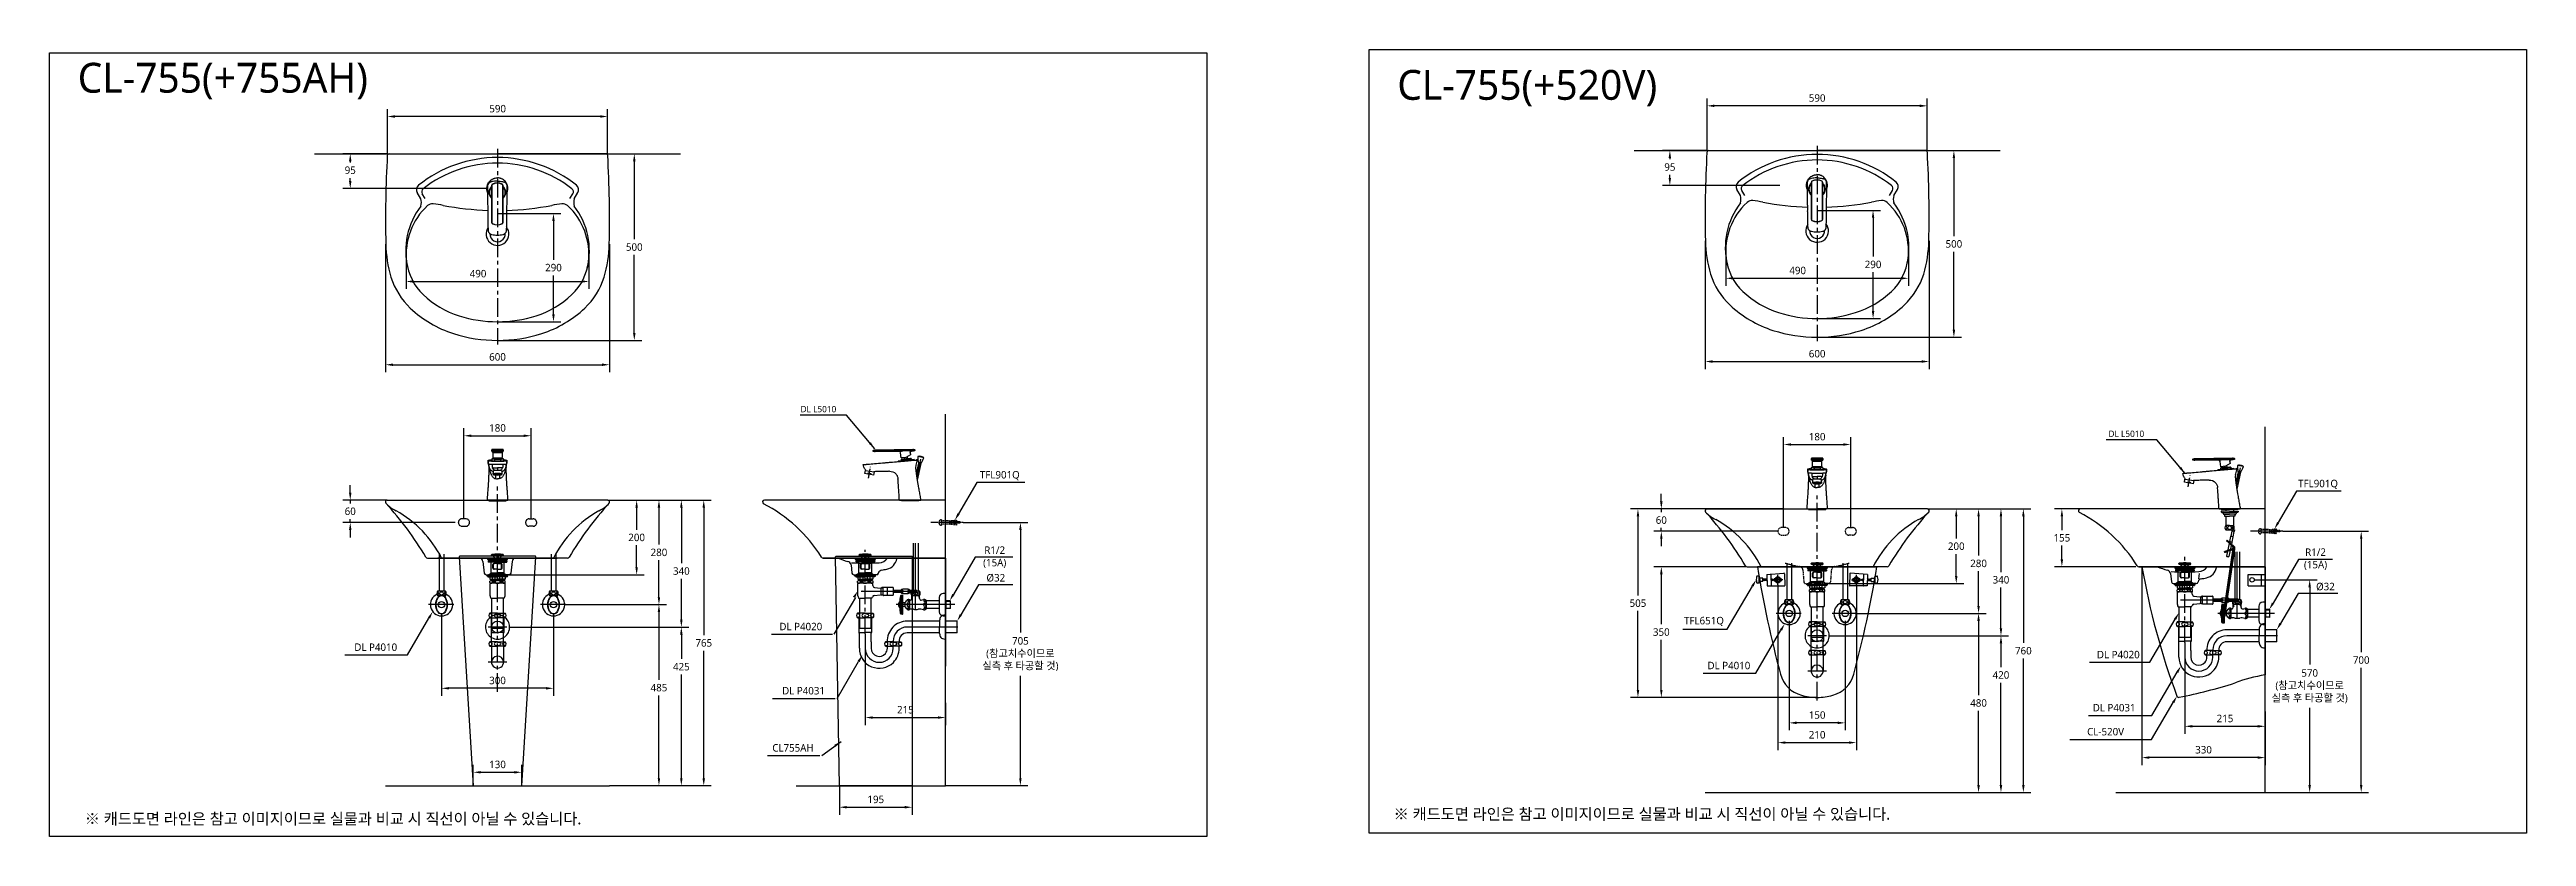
# Model space of a CAD drawing. Extents: x 0 to 6635, y -9 to 2100.
import ezdxf

# ---------------------------------------------------------------- set-up
doc = ezdxf.new("R2010")
doc.units = 0
doc.header["$LTSCALE"] = 20
doc.header["$MEASUREMENT"] = 0
for name, pattern in [('CENTER', [2, 1.25, -0.25, 0.25, -0.25]), ('CENTER2', [1.125, 0.75, -0.125, 0.125, -0.125]), ('HIDDEN', [0.375, 0.25, -0.125]), ('HIDDEN2', [0.1875, 0.125, -0.0625])]:
    doc.linetypes.add(name, pattern=pattern)
doc.layers.get('0').update_dxf_attribs({"linetype": 'CONTINUOUS'})
doc.layers.get('DEFPOINTS').update_dxf_attribs({"linetype": 'CONTINUOUS'})
for name, color, linetype in [('1', 1, 'CONTINUOUS'), ('3', 3, 'CONTINUOUS'), ('30', 7, 'CONTINUOUS'), ('4', 4, 'CONTINUOUS'), ('5', 5, 'CONTINUOUS'), ('6', 6, 'CONTINUOUS'), ('7', 7, 'CONTINUOUS'), ('CENTER', 2, 'CENTER')]:
    doc.layers.add(name, color=color, linetype=linetype)
doc.styles.add('GHS', font='romans', dxfattribs={"bigfont": 'ghs'})
doc.styles.get("Standard").update_dxf_attribs({"font": 'NanumGothic.ttf'})
doc.dimstyles.get("Standard").update_dxf_attribs({"dimtxt": 2.5, "dimasz": 2, "dimexe": 2, "dimexo": 1, "dimgap": 1.5, "dimtad": 1, "dimdec": 0, "dimlfac": 10, "dimrnd": 0.5, "dimzin": 0, "dimdsep": 46, "dimtxsty": 'Standard', "dimcen": 0, "dimclrt": 2, "dimadec": 0, "dimazin": 0, "dimtfac": 1, "dimtdec": 0, "dimtmove": 0, "dimatfit": 3, "dimfxl": 0, "dimtolj": 1, "dimtzin": 0, "dimarcsym": 0})

msp = doc.modelspace()

# ---------------------------------------------------------------- texts
at = {"attachment_point": 1, "style": 'GHS'}
for s, insert, char_height, width in [('{\\fNanumGothic|b0|i0|c0|p50;CL-755(+755AH)}', (75.39195, 2064.36912), 80, 1469.8927342), ('{\\fNanumGothic|b0|i0|c0|p50;CL-755(+520V)}', (3610.07289, 2045.27793), 80, 460), ('{\\fNanumGothic|b0|i0|c129|p50;※ 캐드도면 라인은 참고 이미지이므로 실물과 비교 시 직선이 아닐 수 있습니다.}', (3600.07062, 66.58945), 30, 1933.7305945), ('{\\fNanumGothic|b0|i0|c129|p50;※ 캐드도면 라인은 참고 이미지이므로 실물과 비교 시 직선이 아닐 수 있습니다.}', (94.18269, 53.97971), 30, 1933.7305945)]:
    msp.add_mtext(s, dxfattribs=dict(at, insert=insert, char_height=char_height, width=width))
at = {"color": 2, "char_height": 17, "attachment_point": 1, "style": 'GHS'}
for insert in [(2011.61028, 1145.0169), (5515.06149, 1078.94472)]:
    msp.add_mtext_dynamic_manual_height_columns('{\\fNanumGothic|b0|i0|c129|p50;DL L5010}', width=155.8345136, gutter_width=13.505, heights=[0], dxfattribs=dict(at, insert=insert))
at = {"layer": '1', "color": 2, "char_height": 20, "attachment_point": 5}
for s, insert in [('TFL901Q', (2545.38739, 958.26963)), ('TFL901Q', (6076.50812, 934.81813)), ('R1/2\\P(15A)', (2531.69974, 739.80537)), ('R1/2\\P(15A)', (6069.74238, 734.42403)), ('%%C32', (2534.73049, 684.20274)), ('%%c32', (6096.28088, 660.75124)), ('DL P4020', (2012.33501, 553.83686)), ('TFL651Q', (4431.5211, 567.44122)), ('DL P4010', (873.73838, 498.51731)), ('DL P4020', (5541.42207, 478.70414)), ('DL P4010', (4498.35331, 449.34609)), ('DL P4031', (2019.63483, 381.90919)), ('DL P4031', (5530.27236, 336.39456)), ('CL-520V', (5507.31598, 272.13486)), ('CL755AH', (1991.2975, 228.76266))]:
    msp.add_mtext(s, dxfattribs=dict(at, insert=insert))

# ---------------------------------------------------------------- blocks, each defined once
blk = doc.blocks.new('*D58')
at = {"layer": '1', "color": 3, "lineweight": -2}
for p, q in [((4767.2, 529.1), (5247.1, 529.1)), ((5227.1, 509.1), (5227.1, 445)), ((5227.1, 129.1), (5227.1, 403.3)), ((5034.7, 109.1), (5247.1, 109.1))]:
    blk.add_line(p, q, dxfattribs=at)
at = {"layer": '1', "color": 3}
for points in [[(5223.7, 509.1), (5230.4, 509.1), (5227.1, 529.1)], [(5223.7, 129.1), (5230.4, 129.1), (5227.1, 109.1)]]:
    blk.add_solid(points, dxfattribs=at)
at = {"layer": 'DEFPOINTS', "color": 0}
for p in [(4767.2, 529.1), (5034.7, 109.1), (5227.1, 109.1)]:
    blk.add_point(p, dxfattribs=at)
at = {"layer": '1', "color": 2, "insert": (5227.1, 424.1), "char_height": 20, "attachment_point": 5}
blk.add_mtext('\\A1;420', dxfattribs=at)
blk = doc.blocks.new('*D59')
at = {"layer": '1', "color": 3, "lineweight": -2}
for p, q in [((5247.1, 869.1), (5307.1, 869.1)), ((5287.1, 849.1), (5287.1, 510)), ((5287.1, 129.1), (5287.1, 468.3)), ((5247.1, 109.1), (5307.1, 109.1))]:
    blk.add_line(p, q, dxfattribs=at)
at = {"layer": '1', "color": 3}
for points in [[(5283.7, 849.1), (5290.4, 849.1), (5287.1, 869.1)], [(5283.7, 129.1), (5290.4, 129.1), (5287.1, 109.1)]]:
    blk.add_solid(points, dxfattribs=at)
at = {"layer": 'DEFPOINTS', "color": 0}
for p in [(5247.1, 869.1), (5247.1, 109.1), (5287.1, 109.1)]:
    blk.add_point(p, dxfattribs=at)
at = {"layer": '1', "color": 2, "insert": (5287.1, 489.1), "char_height": 20, "attachment_point": 5}
blk.add_mtext('\\A1;760', dxfattribs=at)
blk = doc.blocks.new('*D60')
at = {"layer": '3', "color": 3, "lineweight": -2}
for p, q in [((5719.7, 510.8), (5719.7, 266.7)), ((5739.7, 286.7), (5914.7, 286.7)), ((5934.7, 326.2), (5934.7, 266.7))]:
    blk.add_line(p, q, dxfattribs=at)
at = {"layer": '3', "color": 3}
for points in [[(5739.7, 290), (5739.7, 283.3), (5719.7, 286.7)], [(5914.7, 290), (5914.7, 283.3), (5934.7, 286.7)]]:
    blk.add_solid(points, dxfattribs=at)
at = {"layer": 'DEFPOINTS', "color": 0}
for p in [(5719.7, 510.8), (5934.7, 326.2), (5934.7, 286.7)]:
    blk.add_point(p, dxfattribs=at)
at = {"layer": '3', "color": 2, "insert": (5827.2, 307.5), "char_height": 20, "attachment_point": 5}
blk.add_mtext('\\A1;215', dxfattribs=at)
blk = doc.blocks.new('*D61')
at = {"layer": '1', "color": 3, "lineweight": -2}
for p, q in [((5029.9, 869.1), (5127.3, 869.1)), ((5107.3, 849.1), (5107.3, 790)), ((5107.3, 689.1), (5107.3, 748.3)), ((4765.3, 669.1), (5127.3, 669.1))]:
    blk.add_line(p, q, dxfattribs=at)
at = {"layer": '1', "color": 3}
for points in [[(5104, 849.1), (5110.6, 849.1), (5107.3, 869.1)], [(5104, 689.1), (5110.6, 689.1), (5107.3, 669.1)]]:
    blk.add_solid(points, dxfattribs=at)
at = {"layer": 'DEFPOINTS', "color": 0}
for p in [(5029.9, 869.1), (4765.3, 669.1), (5107.3, 669.1)]:
    blk.add_point(p, dxfattribs=at)
at = {"layer": '1', "color": 2, "insert": (5107.3, 769.1), "char_height": 20, "attachment_point": 5}
blk.add_mtext('\\A1;200', dxfattribs=at)
blk = doc.blocks.new('*D62')
at = {"layer": '1', "color": 3, "lineweight": -2}
for p, q in [((5127.3, 869.1), (5187.1, 869.1)), ((5167.1, 849.1), (5167.1, 743.9)), ((5167.1, 609.1), (5167.1, 702.1)), ((4842.3, 589.1), (5187.1, 589.1))]:
    blk.add_line(p, q, dxfattribs=at)
at = {"layer": '1', "color": 3}
for points in [[(5163.7, 849.1), (5170.4, 849.1), (5167.1, 869.1)], [(5163.7, 609.1), (5170.4, 609.1), (5167.1, 589.1)]]:
    blk.add_solid(points, dxfattribs=at)
at = {"layer": 'DEFPOINTS', "color": 0}
for p in [(5127.3, 869.1), (4842.3, 589.1), (5167.1, 589.1)]:
    blk.add_point(p, dxfattribs=at)
at = {"layer": '1', "color": 2, "insert": (5167.1, 723), "char_height": 20, "attachment_point": 5}
blk.add_mtext('\\A1;280', dxfattribs=at)
blk = doc.blocks.new('*D63')
at = {"layer": '1', "color": 3, "lineweight": -2}
for p, q in [((5187.1, 869.1), (5247.1, 869.1)), ((5227.1, 849.1), (5227.1, 700)), ((5227.1, 549.1), (5227.1, 658.2)), ((4767.2, 529.1), (5247.1, 529.1))]:
    blk.add_line(p, q, dxfattribs=at)
at = {"layer": '1', "color": 3}
for points in [[(5223.7, 849.1), (5230.4, 849.1), (5227.1, 869.1)], [(5223.7, 549.1), (5230.4, 549.1), (5227.1, 529.1)]]:
    blk.add_solid(points, dxfattribs=at)
at = {"layer": 'DEFPOINTS', "color": 0}
for p in [(5187.1, 869.1), (4767.2, 529.1), (5227.1, 529.1)]:
    blk.add_point(p, dxfattribs=at)
at = {"layer": '1', "color": 2, "insert": (5227.1, 679.1), "char_height": 20, "attachment_point": 5}
blk.add_mtext('\\A1;340', dxfattribs=at)
blk = doc.blocks.new('*D64')
at = {"color": 3, "lineweight": -2}
for p, q in [((4659.7, 569.1), (4659.7, 275.9)), ((4809.7, 569.1), (4809.7, 275.9)), ((4789.7, 295.9), (4679.7, 295.9))]:
    blk.add_line(p, q, dxfattribs=at)
at = {"color": 3}
for points in [[(4679.7, 299.3), (4679.7, 292.6), (4659.7, 295.9)], [(4789.7, 299.3), (4789.7, 292.6), (4809.7, 295.9)]]:
    blk.add_solid(points, dxfattribs=at)
at = {"layer": 'DEFPOINTS', "color": 0}
for p in [(4659.7, 569.1), (4809.7, 569.1), (4659.7, 295.9)]:
    blk.add_point(p, dxfattribs=at)
at = {"color": 2, "insert": (4734.7, 316.8), "char_height": 20, "attachment_point": 5}
blk.add_mtext('\\A1;150', dxfattribs=at)
blk = doc.blocks.new('*D42')
at = {"layer": '1', "color": 3, "lineweight": -2}
for p, q in [((4644.7, 819.2), (4644.7, 1061.7)), ((4824.7, 819.2), (4824.7, 1061.7)), ((4664.7, 1041.7), (4804.7, 1041.7))]:
    blk.add_line(p, q, dxfattribs=at)
at = {"layer": '1', "color": 3}
for points in [[(4664.7, 1045), (4664.7, 1038.4), (4644.7, 1041.7)], [(4804.7, 1045), (4804.7, 1038.4), (4824.7, 1041.7)]]:
    blk.add_solid(points, dxfattribs=at)
at = {"layer": 'DEFPOINTS', "color": 0}
for p in [(4824.7, 1041.7), (4644.7, 819.2), (4824.7, 819.2)]:
    blk.add_point(p, dxfattribs=at)
at = {"layer": '1', "color": 2, "insert": (4734.7, 1062.6), "char_height": 20, "attachment_point": 5}
blk.add_mtext('\\A1;180', dxfattribs=at)
blk = doc.blocks.new('*D43')
at = {"layer": '1', "color": 3, "lineweight": -2}
for p, q in [((4544.1, 714.1), (4297.3, 714.1)), ((4317.3, 694.1), (4317.3, 560)), ((4317.3, 384.1), (4317.3, 518.2)), ((4734.7, 364.1), (4297.3, 364.1))]:
    blk.add_line(p, q, dxfattribs=at)
at = {"layer": '1', "color": 3}
for points in [[(4314, 694.1), (4320.7, 694.1), (4317.3, 714.1)], [(4314, 384.1), (4320.7, 384.1), (4317.3, 364.1)]]:
    blk.add_solid(points, dxfattribs=at)
at = {"layer": 'DEFPOINTS', "color": 0}
for p in [(4544.1, 714.1), (4317.3, 364.1), (4734.7, 364.1)]:
    blk.add_point(p, dxfattribs=at)
at = {"layer": '1', "color": 2, "insert": (4317.3, 539.1), "char_height": 20, "attachment_point": 5}
blk.add_mtext('\\A1;350', dxfattribs=at)
blk = doc.blocks.new('*D44')
at = {"layer": '1', "color": 3, "lineweight": -2}
for p, q in [((5604.7, 714.1), (5604.7, 182.9)), ((5934.7, 266.7), (5934.7, 182.9)), ((5914.7, 202.9), (5624.7, 202.9))]:
    blk.add_line(p, q, dxfattribs=at)
at = {"layer": '1', "color": 3}
for points in [[(5624.7, 206.2), (5624.7, 199.5), (5604.7, 202.9)], [(5914.7, 206.2), (5914.7, 199.5), (5934.7, 202.9)]]:
    blk.add_solid(points, dxfattribs=at)
at = {"layer": 'DEFPOINTS', "color": 0}
for p in [(5604.7, 714.1), (5934.7, 266.7), (5604.7, 202.9)]:
    blk.add_point(p, dxfattribs=at)
at = {"layer": '1', "color": 2, "insert": (5769.7, 223.8), "char_height": 20, "attachment_point": 5}
blk.add_mtext('\\A1;330', dxfattribs=at)
blk = doc.blocks.new('*D45')
at = {"layer": '1', "color": 3, "lineweight": -2}
for p, q in [((5905.7, 679.1), (6074, 679.1)), ((6054, 659.1), (6054, 452.5)), ((6054, 129.1), (6054, 335.8)), ((5934.7, 109.1), (6074, 109.1))]:
    blk.add_line(p, q, dxfattribs=at)
at = {"layer": '1', "color": 3}
for points in [[(6050.6, 659.1), (6057.3, 659.1), (6054, 679.1)], [(6050.6, 129.1), (6057.3, 129.1), (6054, 109.1)]]:
    blk.add_solid(points, dxfattribs=at)
at = {"layer": 'DEFPOINTS', "color": 0}
for p in [(5905.7, 679.1), (6054, 679.1), (5934.7, 109.1)]:
    blk.add_point(p, dxfattribs=at)
at = {"layer": '1', "color": 2, "insert": (6054, 394.1), "char_height": 20, "attachment_point": 5}
blk.add_mtext('\\A1;570\\P(참고치수이므로\\P실측 후 타공할 것)', dxfattribs=at)
blk = doc.blocks.new('*D46')
at = {"layer": '1', "color": 3, "lineweight": -2}
for p, q in [((5982.2, 809.1), (6212, 809.1)), ((6192, 789.1), (6192, 485)), ((6192, 129.1), (6192, 443.3)), ((6055.7, 109.1), (6212, 109.1))]:
    blk.add_line(p, q, dxfattribs=at)
at = {"layer": '1', "color": 3}
for points in [[(6188.7, 789.1), (6195.3, 789.1), (6192, 809.1)], [(6188.7, 129.1), (6195.3, 129.1), (6192, 109.1)]]:
    blk.add_solid(points, dxfattribs=at)
at = {"layer": 'DEFPOINTS', "color": 0}
for p in [(5982.2, 809.1), (6192, 809.1), (6055.7, 109.1)]:
    blk.add_point(p, dxfattribs=at)
at = {"layer": '1', "color": 2, "insert": (6192, 464.1), "char_height": 20, "attachment_point": 5}
blk.add_mtext('\\A1;700', dxfattribs=at)
blk = doc.blocks.new('*D55')
at = {"layer": '1', "color": 3, "lineweight": -2}
for p, q in [((4629.7, 666.1), (4629.7, 223)), ((4839.7, 666.1), (4839.7, 223)), ((4649.7, 243), (4819.7, 243))]:
    blk.add_line(p, q, dxfattribs=at)
at = {"layer": '1', "color": 3}
for points in [[(4649.7, 246.3), (4649.7, 239.6), (4629.7, 243)], [(4819.7, 246.3), (4819.7, 239.6), (4839.7, 243)]]:
    blk.add_solid(points, dxfattribs=at)
at = {"layer": 'DEFPOINTS', "color": 0}
for p in [(4629.7, 666.1), (4839.7, 666.1), (4839.7, 243)]:
    blk.add_point(p, dxfattribs=at)
at = {"layer": '1', "color": 2, "insert": (4734.7, 263.8), "char_height": 20, "attachment_point": 5}
blk.add_mtext('\\A1;210', dxfattribs=at)
blk = doc.blocks.new('*D56')
at = {"layer": '1', "color": 3, "lineweight": -2}
for p, q in [((4439.5, 869.1), (4297.3, 869.1)), ((4317.3, 889.1), (4317.3, 909.1)), ((4317.3, 869.1), (4317.3, 860)), ((4629.6, 809.1), (4297.3, 809.1)), ((4317.3, 809.1), (4317.3, 818.3)), ((4317.3, 789.1), (4317.3, 769.1))]:
    blk.add_line(p, q, dxfattribs=at)
at = {"layer": '1', "color": 3}
for points in [[(4314, 889.1), (4320.7, 889.1), (4317.3, 869.1)], [(4314, 789.1), (4320.7, 789.1), (4317.3, 809.1)]]:
    blk.add_solid(points, dxfattribs=at)
at = {"layer": 'DEFPOINTS', "color": 0}
for p in [(4317.3, 869.1), (4439.5, 869.1), (4629.6, 809.1)]:
    blk.add_point(p, dxfattribs=at)
at = {"layer": '1', "color": 2, "insert": (4317.3, 839.1), "char_height": 20, "attachment_point": 5}
blk.add_mtext('\\A1;60', dxfattribs=at)
blk = doc.blocks.new('*D57')
at = {"layer": '1', "color": 3, "lineweight": -2}
for p, q in [((4644.7, 869.1), (4234.7, 869.1)), ((4254.7, 849.1), (4254.7, 637.5)), ((4254.7, 384.1), (4254.7, 595.8)), ((4734.7, 364.1), (4234.7, 364.1))]:
    blk.add_line(p, q, dxfattribs=at)
at = {"layer": '1', "color": 3}
for points in [[(4251.4, 849.1), (4258.1, 849.1), (4254.7, 869.1)], [(4251.4, 384.1), (4258.1, 384.1), (4254.7, 364.1)]]:
    blk.add_solid(points, dxfattribs=at)
at = {"layer": 'DEFPOINTS', "color": 0}
for p in [(4644.7, 869.1), (4254.7, 364.1), (4734.7, 364.1)]:
    blk.add_point(p, dxfattribs=at)
at = {"layer": '1', "color": 2, "insert": (4254.7, 616.6), "char_height": 20, "attachment_point": 5}
blk.add_mtext('\\A1;505', dxfattribs=at)
blk = doc.blocks.new('*D47')
at = {"layer": '1', "color": 3, "lineweight": -2}
for p, q in [((5167.1, 589.1), (5187.1, 589.1)), ((5167.1, 569.1), (5167.1, 370)), ((5167.1, 129.1), (5167.1, 328.3)), ((5034.7, 109.1), (5187.1, 109.1))]:
    blk.add_line(p, q, dxfattribs=at)
at = {"layer": '1', "color": 3}
for points in [[(5163.7, 569.1), (5170.4, 569.1), (5167.1, 589.1)], [(5163.7, 129.1), (5170.4, 129.1), (5167.1, 109.1)]]:
    blk.add_solid(points, dxfattribs=at)
at = {"layer": 'DEFPOINTS', "color": 0}
for p in [(5167.1, 589.1), (5034.7, 109.1), (5167.1, 109.1)]:
    blk.add_point(p, dxfattribs=at)
at = {"layer": '1', "color": 2, "insert": (5167.1, 349.1), "char_height": 20, "attachment_point": 5}
blk.add_mtext('\\A1;480', dxfattribs=at)
blk = doc.blocks.new('*D48')
at = {"layer": '1', "color": 3, "lineweight": -2}
for p, q in [((5439.7, 869.1), (5370.3, 869.1)), ((5390.3, 849.1), (5390.3, 812.4)), ((5390.3, 734.1), (5390.3, 770.9)), ((5587.9, 714.1), (5370.3, 714.1))]:
    blk.add_line(p, q, dxfattribs=at)
at = {"layer": '1', "color": 3}
for points in [[(5386.9, 849.1), (5393.6, 849.1), (5390.3, 869.1)], [(5386.9, 734.1), (5393.6, 734.1), (5390.3, 714.1)]]:
    blk.add_solid(points, dxfattribs=at)
at = {"layer": 'DEFPOINTS', "color": 0}
for p in [(5439.7, 869.1), (5390.3, 714.1), (5587.9, 714.1)]:
    blk.add_point(p, dxfattribs=at)
at = {"layer": '1', "color": 2, "insert": (5390.3, 791.6), "char_height": 20, "attachment_point": 5}
blk.add_mtext('\\A1;155', dxfattribs=at)
blk = doc.blocks.new('*D49')
at = {"layer": '3', "color": 3, "lineweight": -2}
for p, q in [((4439.7, 1829.1), (4439.7, 1969.1)), ((5009.7, 1949.1), (4459.7, 1949.1)), ((5029.7, 1829.1), (5029.7, 1969.1))]:
    blk.add_line(p, q, dxfattribs=at)
at = {"layer": '3', "color": 3}
for points in [[(4459.7, 1952.5), (4459.7, 1945.8), (4439.7, 1949.1)], [(5009.7, 1952.5), (5009.7, 1945.8), (5029.7, 1949.1)]]:
    blk.add_solid(points, dxfattribs=at)
at = {"layer": 'DEFPOINTS', "color": 0}
for p in [(4439.7, 1949.1), (4439.7, 1829.1), (5029.7, 1829.1)]:
    blk.add_point(p, dxfattribs=at)
at = {"layer": '3', "color": 2, "insert": (4734.7, 1970), "char_height": 20, "attachment_point": 5}
blk.add_mtext('\\A1;590', dxfattribs=at)
blk = doc.blocks.new('*D50')
at = {"layer": '1', "color": 3, "lineweight": -2}
for p, q in [((4734.7, 1669.1), (4904.5, 1669.1)), ((4884.5, 1649.1), (4884.5, 1545)), ((4884.5, 1399.1), (4884.5, 1503.3)), ((4734.7, 1379.1), (4904.5, 1379.1))]:
    blk.add_line(p, q, dxfattribs=at)
at = {"layer": '1', "color": 3}
for points in [[(4881.2, 1649.1), (4887.8, 1649.1), (4884.5, 1669.1)], [(4881.2, 1399.1), (4887.8, 1399.1), (4884.5, 1379.1)]]:
    blk.add_solid(points, dxfattribs=at)
at = {"layer": 'DEFPOINTS', "color": 0}
for p in [(4734.7, 1669.1), (4734.7, 1379.1), (4884.5, 1379.1)]:
    blk.add_point(p, dxfattribs=at)
at = {"layer": '1', "color": 2, "insert": (4884.5, 1524.1), "char_height": 20, "attachment_point": 5}
blk.add_mtext('\\A1;290', dxfattribs=at)
blk = doc.blocks.new('*D51')
at = {"layer": '1', "color": 3, "lineweight": -2}
for p, q in [((4439.7, 1829.1), (4320.2, 1829.1)), ((4340.2, 1809.1), (4340.2, 1806)), ((4634.6, 1736.1), (4320.2, 1736.1)), ((4340.2, 1756.1), (4340.2, 1764.3))]:
    blk.add_line(p, q, dxfattribs=at)
at = {"layer": '1', "color": 3}
for points in [[(4336.8, 1809.1), (4343.5, 1809.1), (4340.2, 1829.1)], [(4336.8, 1756.1), (4343.5, 1756.1), (4340.2, 1736.1)]]:
    blk.add_solid(points, dxfattribs=at)
at = {"layer": 'DEFPOINTS', "color": 0}
for p in [(4340.2, 1829.1), (4439.7, 1829.1), (4634.6, 1736.1)]:
    blk.add_point(p, dxfattribs=at)
at = {"layer": '1', "color": 2, "insert": (4340.2, 1785.1), "char_height": 20, "attachment_point": 5}
blk.add_mtext('\\A1;95', dxfattribs=at)
blk = doc.blocks.new('*D52')
at = {"layer": '1', "color": 3, "lineweight": -2}
for p, q in [((4434.7, 1587.2), (4434.7, 1244)), ((5034.7, 1587.2), (5034.7, 1244)), ((4454.7, 1264), (5014.7, 1264))]:
    blk.add_line(p, q, dxfattribs=at)
at = {"layer": '1', "color": 3}
for points in [[(4454.7, 1267.3), (4454.7, 1260.6), (4434.7, 1264)], [(5014.7, 1267.3), (5014.7, 1260.6), (5034.7, 1264)]]:
    blk.add_solid(points, dxfattribs=at)
at = {"layer": 'DEFPOINTS', "color": 0}
for p in [(4434.7, 1587.2), (5034.7, 1587.2), (5034.7, 1264)]:
    blk.add_point(p, dxfattribs=at)
at = {"layer": '1', "color": 2, "insert": (4734.7, 1284.9), "char_height": 20, "attachment_point": 5}
blk.add_mtext('\\A1;600', dxfattribs=at)
blk = doc.blocks.new('*D53')
at = {"layer": '1', "color": 3, "lineweight": -2}
for p, q in [((4489.7, 1584.7), (4489.7, 1467)), ((4979.7, 1584.7), (4979.7, 1467)), ((4509.7, 1487), (4959.7, 1487))]:
    blk.add_line(p, q, dxfattribs=at)
at = {"layer": '1', "color": 3}
for points in [[(4509.7, 1490.3), (4509.7, 1483.7), (4489.7, 1487)], [(4959.7, 1490.3), (4959.7, 1483.7), (4979.7, 1487)]]:
    blk.add_solid(points, dxfattribs=at)
at = {"layer": 'DEFPOINTS', "color": 0}
for p in [(4489.7, 1584.7), (4979.7, 1584.7), (4979.7, 1487)]:
    blk.add_point(p, dxfattribs=at)
at = {"layer": '1', "color": 2, "insert": (4682.5, 1507.9), "char_height": 20, "attachment_point": 5}
blk.add_mtext('\\A1;490', dxfattribs=at)
blk = doc.blocks.new('*D54')
at = {"layer": '1', "color": 3, "lineweight": -2}
for p, q in [((5029.7, 1829.1), (5121, 1829.1)), ((5101, 1809.1), (5101, 1600)), ((5101, 1349.1), (5101, 1558.3)), ((4734.7, 1329.1), (5121, 1329.1))]:
    blk.add_line(p, q, dxfattribs=at)
at = {"layer": '1', "color": 3}
for points in [[(5097.7, 1809.1), (5104.3, 1809.1), (5101, 1829.1)], [(5097.7, 1349.1), (5104.3, 1349.1), (5101, 1329.1)]]:
    blk.add_solid(points, dxfattribs=at)
at = {"layer": 'DEFPOINTS', "color": 0}
for p in [(5029.7, 1829.1), (4734.7, 1329.1), (5101, 1329.1)]:
    blk.add_point(p, dxfattribs=at)
at = {"layer": '1', "color": 2, "insert": (5101, 1579.1), "char_height": 20, "attachment_point": 5}
blk.add_mtext('\\A1;500', dxfattribs=at)
blk = doc.blocks.new('*D67')
at = {"layer": '1', "color": 3, "lineweight": -2}
for p, q in [((1472.4, 552.6), (1712.4, 552.6)), ((1692.4, 532.6), (1692.4, 467.2)), ((1692.4, 147.6), (1692.4, 425.5)), ((1500, 127.6), (1712.4, 127.6))]:
    blk.add_line(p, q, dxfattribs=at)
at = {"layer": '1', "color": 3}
for points in [[(1689, 532.6), (1695.7, 532.6), (1692.4, 552.6)], [(1689, 147.6), (1695.7, 147.6), (1692.4, 127.6)]]:
    blk.add_solid(points, dxfattribs=at)
at = {"layer": 'DEFPOINTS', "color": 0}
for p in [(1472.4, 552.6), (1500, 127.6), (1692.4, 127.6)]:
    blk.add_point(p, dxfattribs=at)
at = {"layer": '1', "color": 2, "insert": (1692.4, 446.3), "char_height": 20, "attachment_point": 5}
blk.add_mtext('\\A1;425', dxfattribs=at)
blk = doc.blocks.new('*D68')
at = {"layer": '1', "color": 3, "lineweight": -2}
for p, q in [((1652.4, 892.6), (1772.4, 892.6)), ((1752.4, 872.6), (1752.4, 531)), ((1752.4, 147.6), (1752.4, 489.2)), ((1712.4, 127.6), (1772.4, 127.6))]:
    blk.add_line(p, q, dxfattribs=at)
at = {"layer": '1', "color": 3}
for points in [[(1749, 872.6), (1755.7, 872.6), (1752.4, 892.6)], [(1749, 147.6), (1755.7, 147.6), (1752.4, 127.6)]]:
    blk.add_solid(points, dxfattribs=at)
at = {"layer": 'DEFPOINTS', "color": 0}
for p in [(1652.4, 892.6), (1712.4, 127.6), (1752.4, 127.6)]:
    blk.add_point(p, dxfattribs=at)
at = {"layer": '1', "color": 2, "insert": (1752.4, 510.1), "char_height": 20, "attachment_point": 5}
blk.add_mtext('\\A1;765', dxfattribs=at)
blk = doc.blocks.new('*D69')
at = {"layer": '3', "color": 3, "lineweight": -2}
for p, q in [((2185, 534.2), (2185, 290.1)), ((2400, 349.7), (2400, 290.1)), ((2205, 310.1), (2380, 310.1))]:
    blk.add_line(p, q, dxfattribs=at)
at = {"layer": '3', "color": 3}
for points in [[(2205, 313.4), (2205, 306.8), (2185, 310.1)], [(2380, 313.4), (2380, 306.8), (2400, 310.1)]]:
    blk.add_solid(points, dxfattribs=at)
at = {"layer": 'DEFPOINTS', "color": 0}
for p in [(2185, 534.2), (2400, 349.7), (2400, 310.1)]:
    blk.add_point(p, dxfattribs=at)
at = {"layer": '3', "color": 2, "insert": (2292.5, 331), "char_height": 20, "attachment_point": 5}
blk.add_mtext('\\A1;215', dxfattribs=at)
blk = doc.blocks.new('*D70')
at = {"layer": '1', "color": 3, "lineweight": -2}
for p, q in [((1495.2, 892.6), (1592.6, 892.6)), ((1572.6, 872.6), (1572.6, 813.4)), ((1572.6, 712.6), (1572.6, 771.8)), ((1230.6, 692.6), (1592.6, 692.6))]:
    blk.add_line(p, q, dxfattribs=at)
at = {"layer": '1', "color": 3}
for points in [[(1569.3, 872.6), (1576, 872.6), (1572.6, 892.6)], [(1569.3, 712.6), (1576, 712.6), (1572.6, 692.6)]]:
    blk.add_solid(points, dxfattribs=at)
at = {"layer": 'DEFPOINTS', "color": 0}
for p in [(1495.2, 892.6), (1230.6, 692.6), (1572.6, 692.6)]:
    blk.add_point(p, dxfattribs=at)
at = {"layer": '1', "color": 2, "insert": (1572.6, 792.6), "char_height": 20, "attachment_point": 5}
blk.add_mtext('\\A1;200', dxfattribs=at)
blk = doc.blocks.new('*D71')
at = {"layer": '1', "color": 3, "lineweight": -2}
for p, q in [((1592.6, 892.6), (1652.4, 892.6)), ((1632.4, 872.6), (1632.4, 773.5)), ((1632.4, 632.6), (1632.4, 731.7)), ((1382.6, 612.6), (1652.4, 612.6))]:
    blk.add_line(p, q, dxfattribs=at)
at = {"layer": '1', "color": 3}
for points in [[(1629, 872.6), (1635.7, 872.6), (1632.4, 892.6)], [(1629, 632.6), (1635.7, 632.6), (1632.4, 612.6)]]:
    blk.add_solid(points, dxfattribs=at)
at = {"layer": 'DEFPOINTS', "color": 0}
for p in [(1592.6, 892.6), (1382.6, 612.6), (1632.4, 612.6)]:
    blk.add_point(p, dxfattribs=at)
at = {"layer": '1', "color": 2, "insert": (1632.4, 752.6), "char_height": 20, "attachment_point": 5}
blk.add_mtext('\\A1;280', dxfattribs=at)
blk = doc.blocks.new('*D72')
at = {"layer": '1', "color": 3, "lineweight": -2}
for p, q in [((1652.4, 892.6), (1712.4, 892.6)), ((1692.4, 872.6), (1692.4, 723.5)), ((1692.4, 572.6), (1692.4, 681.7)), ((1232.5, 552.6), (1712.4, 552.6))]:
    blk.add_line(p, q, dxfattribs=at)
at = {"layer": '1', "color": 3}
for points in [[(1689, 872.6), (1695.7, 872.6), (1692.4, 892.6)], [(1689, 572.6), (1695.7, 572.6), (1692.4, 552.6)]]:
    blk.add_solid(points, dxfattribs=at)
at = {"layer": 'DEFPOINTS', "color": 0}
for p in [(1652.4, 892.6), (1232.5, 552.6), (1692.4, 552.6)]:
    blk.add_point(p, dxfattribs=at)
at = {"layer": '1', "color": 2, "insert": (1692.4, 702.6), "char_height": 20, "attachment_point": 5}
blk.add_mtext('\\A1;340', dxfattribs=at)
blk = doc.blocks.new('*D80')
at = {"layer": '1', "color": 3, "lineweight": -2}
for p, q in [((1110, 842.6), (1110, 1085.1)), ((1130, 1065.1), (1270, 1065.1)), ((1290, 842.6), (1290, 1085.1))]:
    blk.add_line(p, q, dxfattribs=at)
at = {"layer": '1', "color": 3}
for points in [[(1130, 1068.5), (1130, 1061.8), (1110, 1065.1)], [(1270, 1068.5), (1270, 1061.8), (1290, 1065.1)]]:
    blk.add_solid(points, dxfattribs=at)
at = {"layer": 'DEFPOINTS', "color": 0}
for p in [(1290, 1065.1), (1110, 842.6), (1290, 842.6)]:
    blk.add_point(p, dxfattribs=at)
at = {"layer": '1', "color": 2, "insert": (1200, 1086), "char_height": 20, "attachment_point": 5}
blk.add_mtext('\\A1;180', dxfattribs=at)
blk = doc.blocks.new('*D81')
at = {"layer": '1', "color": 3, "lineweight": -2}
for p, q in [((805.5, 912.6), (805.5, 932.6)), ((904.8, 892.6), (785.5, 892.6)), ((805.5, 892.6), (805.5, 883.5)), ((1086.4, 832.6), (785.5, 832.6)), ((805.5, 832.6), (805.5, 841.7)), ((805.5, 812.6), (805.5, 792.6))]:
    blk.add_line(p, q, dxfattribs=at)
at = {"layer": '1', "color": 3}
for points in [[(802.2, 912.6), (808.8, 912.6), (805.5, 892.6)], [(802.2, 812.6), (808.8, 812.6), (805.5, 832.6)]]:
    blk.add_solid(points, dxfattribs=at)
at = {"layer": 'DEFPOINTS', "color": 0}
for p in [(805.5, 892.6), (904.8, 892.6), (1086.4, 832.6)]:
    blk.add_point(p, dxfattribs=at)
at = {"layer": '1', "color": 2, "insert": (805.5, 862.6), "char_height": 20, "attachment_point": 5}
blk.add_mtext('\\A1;60', dxfattribs=at)
blk = doc.blocks.new('*D82')
at = {"color": 3, "lineweight": -2}
for p, q in [((1050, 587.9), (1050, 368.5)), ((1350, 587.9), (1350, 368.5)), ((1330, 388.5), (1070, 388.5))]:
    blk.add_line(p, q, dxfattribs=at)
at = {"color": 3}
for points in [[(1070, 391.8), (1070, 385.2), (1050, 388.5)], [(1330, 391.8), (1330, 385.2), (1350, 388.5)]]:
    blk.add_solid(points, dxfattribs=at)
at = {"layer": 'DEFPOINTS', "color": 0}
for p in [(1050, 587.9), (1350, 587.9), (1050, 388.5)]:
    blk.add_point(p, dxfattribs=at)
at = {"color": 2, "insert": (1200, 409.4), "char_height": 20, "attachment_point": 5}
blk.add_mtext('\\A1;300', dxfattribs=at)
blk = doc.blocks.new('*D66')
at = {"layer": '1', "color": 3, "lineweight": -2}
for p, q in [((1382.6, 612.6), (1652.4, 612.6)), ((1632.4, 592.6), (1632.4, 411)), ((1632.4, 147.6), (1632.4, 369.2)), ((1500, 127.6), (1652.4, 127.6))]:
    blk.add_line(p, q, dxfattribs=at)
at = {"layer": '1', "color": 3}
for points in [[(1629, 592.6), (1635.7, 592.6), (1632.4, 612.6)], [(1629, 147.6), (1635.7, 147.6), (1632.4, 127.6)]]:
    blk.add_solid(points, dxfattribs=at)
at = {"layer": 'DEFPOINTS', "color": 0}
for p in [(1382.6, 612.6), (1500, 127.6), (1632.4, 127.6)]:
    blk.add_point(p, dxfattribs=at)
at = {"layer": '1', "color": 2, "insert": (1632.4, 390.1), "char_height": 20, "attachment_point": 5}
blk.add_mtext('\\A1;485', dxfattribs=at)
blk = doc.blocks.new('*D65')
at = {"layer": '1', "color": 3, "lineweight": -2}
for p, q in [((2447.5, 832.6), (2620.6, 832.6)), ((2600.6, 812.6), (2600.6, 538.4)), ((2600.6, 147.6), (2600.6, 421.8)), ((2400, 127.6), (2620.6, 127.6))]:
    blk.add_line(p, q, dxfattribs=at)
at = {"layer": '1', "color": 3}
for points in [[(2597.2, 812.6), (2603.9, 812.6), (2600.6, 832.6)], [(2597.2, 147.6), (2603.9, 147.6), (2600.6, 127.6)]]:
    blk.add_solid(points, dxfattribs=at)
at = {"layer": 'DEFPOINTS', "color": 0}
for p in [(2447.5, 832.6), (2400, 127.6), (2600.6, 127.6)]:
    blk.add_point(p, dxfattribs=at)
at = {"layer": '1', "color": 2, "insert": (2600.6, 480.1), "char_height": 20, "attachment_point": 5}
blk.add_mtext('\\A1;705\\P(참고치수이므로\\P실측 후 타공할 것)', dxfattribs=at)
blk = doc.blocks.new('*D73')
at = {"layer": '1', "color": 3, "lineweight": -2}
for p, q in [((1135, 127.6), (1135, 183.5)), ((1155, 163.5), (1245, 163.5)), ((1265, 127.6), (1265, 183.5))]:
    blk.add_line(p, q, dxfattribs=at)
at = {"layer": '1', "color": 3}
for points in [[(1155, 166.8), (1155, 160.1), (1135, 163.5)], [(1245, 166.8), (1245, 160.1), (1265, 163.5)]]:
    blk.add_solid(points, dxfattribs=at)
at = {"layer": 'DEFPOINTS', "color": 0}
for p in [(1265, 163.5), (1135, 127.6), (1265, 127.6)]:
    blk.add_point(p, dxfattribs=at)
at = {"layer": '1', "color": 2, "insert": (1200, 184.4), "char_height": 20, "attachment_point": 5}
blk.add_mtext('\\A1;130', dxfattribs=at)
blk = doc.blocks.new('*D74')
at = {"layer": '1', "color": 3, "lineweight": -2}
for p, q in [((2115.6, 127.5), (2115.6, 49.8)), ((2135.6, 69.8), (2290.6, 69.8)), ((2310.6, 127.6), (2310.6, 49.8))]:
    blk.add_line(p, q, dxfattribs=at)
at = {"layer": '1', "color": 3}
for points in [[(2135.6, 73.2), (2135.6, 66.5), (2115.6, 69.8)], [(2290.6, 73.2), (2290.6, 66.5), (2310.6, 69.8)]]:
    blk.add_solid(points, dxfattribs=at)
at = {"layer": 'DEFPOINTS', "color": 0}
for p in [(2115.6, 127.5), (2310.6, 127.6), (2310.6, 69.8)]:
    blk.add_point(p, dxfattribs=at)
at = {"layer": '1', "color": 2, "insert": (2213.1, 90.7), "char_height": 20, "attachment_point": 5}
blk.add_mtext('\\A1;195', dxfattribs=at)
blk = doc.blocks.new('*D75')
at = {"layer": '3', "color": 3, "lineweight": -2}
for p, q in [((905, 1820.6), (905, 1940.5)), ((1495, 1820.6), (1495, 1940.5)), ((1475, 1920.5), (925, 1920.5))]:
    blk.add_line(p, q, dxfattribs=at)
at = {"layer": '3', "color": 3}
for points in [[(925, 1923.9), (925, 1917.2), (905, 1920.5)], [(1475, 1923.9), (1475, 1917.2), (1495, 1920.5)]]:
    blk.add_solid(points, dxfattribs=at)
at = {"layer": 'DEFPOINTS', "color": 0}
for p in [(905, 1920.5), (905, 1820.6), (1495, 1820.6)]:
    blk.add_point(p, dxfattribs=at)
at = {"layer": '3', "color": 2, "insert": (1200.3, 1941.4), "char_height": 20, "attachment_point": 5}
blk.add_mtext('\\A1;590', dxfattribs=at)
blk = doc.blocks.new('*D76')
at = {"layer": '1', "color": 3, "lineweight": -2}
for p, q in [((1200, 1660.6), (1369.8, 1660.6)), ((1349.8, 1640.6), (1349.8, 1536.5)), ((1349.8, 1390.6), (1349.8, 1494.7)), ((1200, 1370.6), (1369.8, 1370.6))]:
    blk.add_line(p, q, dxfattribs=at)
at = {"layer": '1', "color": 3}
for points in [[(1346.5, 1640.6), (1353.2, 1640.6), (1349.8, 1660.6)], [(1346.5, 1390.6), (1353.2, 1390.6), (1349.8, 1370.6)]]:
    blk.add_solid(points, dxfattribs=at)
at = {"layer": 'DEFPOINTS', "color": 0}
for p in [(1200, 1660.6), (1200, 1370.6), (1349.8, 1370.6)]:
    blk.add_point(p, dxfattribs=at)
at = {"layer": '1', "color": 2, "insert": (1349.8, 1515.6), "char_height": 20, "attachment_point": 5}
blk.add_mtext('\\A1;290', dxfattribs=at)
blk = doc.blocks.new('*D77')
at = {"layer": '1', "color": 3, "lineweight": -2}
for p, q in [((905, 1820.6), (785.5, 1820.6)), ((805.5, 1800.6), (805.5, 1797.5)), ((1170.8, 1727.6), (785.5, 1727.6)), ((805.5, 1747.6), (805.5, 1755.7))]:
    blk.add_line(p, q, dxfattribs=at)
at = {"layer": '1', "color": 3}
for points in [[(802.2, 1800.6), (808.8, 1800.6), (805.5, 1820.6)], [(802.2, 1747.6), (808.8, 1747.6), (805.5, 1727.6)]]:
    blk.add_solid(points, dxfattribs=at)
at = {"layer": 'DEFPOINTS', "color": 0}
for p in [(805.5, 1820.6), (905, 1820.6), (1170.8, 1727.6)]:
    blk.add_point(p, dxfattribs=at)
at = {"layer": '1', "color": 2, "insert": (805.5, 1776.6), "char_height": 20, "attachment_point": 5}
blk.add_mtext('\\A1;95', dxfattribs=at)
blk = doc.blocks.new('*D78')
at = {"layer": '1', "color": 3, "lineweight": -2}
for p, q in [((900, 1578.6), (900, 1235.4)), ((1500, 1578.6), (1500, 1235.4)), ((920, 1255.4), (1480, 1255.4))]:
    blk.add_line(p, q, dxfattribs=at)
at = {"layer": '1', "color": 3}
for points in [[(920, 1258.8), (920, 1252.1), (900, 1255.4)], [(1480, 1258.8), (1480, 1252.1), (1500, 1255.4)]]:
    blk.add_solid(points, dxfattribs=at)
at = {"layer": 'DEFPOINTS', "color": 0}
for p in [(900, 1578.6), (1500, 1578.6), (1500, 1255.4)]:
    blk.add_point(p, dxfattribs=at)
at = {"layer": '1', "color": 2, "insert": (1200, 1276.3), "char_height": 20, "attachment_point": 5}
blk.add_mtext('\\A1;600', dxfattribs=at)
blk = doc.blocks.new('*D79')
at = {"layer": '1', "color": 3, "lineweight": -2}
for p, q in [((955, 1576.1), (955, 1458.5)), ((1445, 1576.1), (1445, 1458.5)), ((975, 1478.5), (1425, 1478.5))]:
    blk.add_line(p, q, dxfattribs=at)
at = {"layer": '1', "color": 3}
for points in [[(975, 1481.8), (975, 1475.1), (955, 1478.5)], [(1425, 1481.8), (1425, 1475.1), (1445, 1478.5)]]:
    blk.add_solid(points, dxfattribs=at)
at = {"layer": 'DEFPOINTS', "color": 0}
for p in [(955, 1576.1), (1445, 1576.1), (1445, 1478.5)]:
    blk.add_point(p, dxfattribs=at)
at = {"layer": '1', "color": 2, "insert": (1147.8, 1499.4), "char_height": 20, "attachment_point": 5}
blk.add_mtext('\\A1;490', dxfattribs=at)
blk = doc.blocks.new('*D83')
at = {"layer": '1', "color": 3, "lineweight": -2}
for p, q in [((1495, 1820.6), (1586.3, 1820.6)), ((1566.3, 1800.6), (1566.3, 1591.5)), ((1566.3, 1340.6), (1566.3, 1549.7)), ((1200, 1320.6), (1586.3, 1320.6))]:
    blk.add_line(p, q, dxfattribs=at)
at = {"layer": '1', "color": 3}
for points in [[(1563, 1800.6), (1569.7, 1800.6), (1566.3, 1820.6)], [(1563, 1340.6), (1569.7, 1340.6), (1566.3, 1320.6)]]:
    blk.add_solid(points, dxfattribs=at)
at = {"layer": 'DEFPOINTS', "color": 0}
for p in [(1495, 1820.6), (1200, 1320.6), (1566.3, 1320.6)]:
    blk.add_point(p, dxfattribs=at)
at = {"layer": '1', "color": 2, "insert": (1566.3, 1570.6), "char_height": 20, "attachment_point": 5}
blk.add_mtext('\\A1;500', dxfattribs=at)

# ---------------------------------------------------------------- dimensions: what is measured, and where the dimension line sits
for base, p1, p2, picture, middle in [((1050, 388.50526), (1350, 587.93581), (1050, 587.93581), '*D82', (1200, 409.40655)), ((4659.68094, 295.92532), (4809.68094, 569.14283), (4659.68094, 569.14283), '*D64', (4734.68094, 316.78369))]:
    dim = msp.add_linear_dim(base=base, p1=p1, p2=p2, dimstyle='Standard', override={"dimtxt": 20, "dimasz": 20, "dimexe": 20, "dimexo": 0, "dimgap": 10, "dimdec": 4, "dimlfac": 1, "dimzin": 8, "dimclrd": 3, "dimclre": 3, "dimtdec": 4})
    dim.commit()
    dim.dimension.update_dxf_attribs({"geometry": picture, "text_midpoint": middle})
at = {"layer": '1'}
for base, p1, p2, text, picture, middle in [((805.50056, 1820.60602), (1170.79606, 1727.60602), (905, 1820.60602), '95', '*D77', (805.50056, 1776.60602)), ((4340.1815, 1829.14283), (4634.58815, 1736.14284), (4439.68094, 1829.14283), '95', '*D51', (4340.1815, 1785.14283)), ((6053.96541, 679.14283), (5934.68094, 109.14283), (5905.68094, 679.14283), '<>\\P(참고치수이므로\\P실측 후 타공할 것)', '*D45', (6053.96541, 394.14283))]:
    dim = msp.add_linear_dim(base=base, p1=p1, p2=p2, angle=90, text=text, dimstyle='Standard', override={"dimtxt": 20, "dimasz": 20, "dimexe": 20, "dimexo": 0, "dimgap": 10, "dimtih": 1, "dimtoh": 1, "dimdec": 4, "dimlfac": 1, "dimzin": 8, "dimclrd": 3, "dimclre": 3, "dimtdec": 4}, dxfattribs=at)
    dim.commit()
    dim.dimension.update_dxf_attribs({"geometry": picture, "text_midpoint": middle, "dimtype": 160})
for base, p1, p2, picture, middle in [((1566.33201, 1320.60602), (1495, 1820.60602), (1200, 1320.60602), '*D83', (1566.33201, 1570.60602)), ((5101.01295, 1329.14283), (5029.68094, 1829.14283), (4734.68094, 1329.14283), '*D54', (5101.01295, 1579.14283)), ((1349.82252, 1370.60602), (1200, 1660.60602), (1200, 1370.60602), '*D76', (1349.82252, 1515.60602)), ((4884.50346, 1379.14283), (4734.68094, 1669.14283), (4734.68094, 1379.14283), '*D50', (4884.50346, 1524.14283)), ((1572.61693, 692.59434), (1495.19604, 892.59434), (1230.6337, 692.59434), '*D70', (1572.61693, 792.59434)), ((1632.38316, 612.59434), (1592.61693, 892.59434), (1382.62657, 612.59434), '*D71', (1632.38316, 752.59434)), ((1752.38316, 127.59434), (1652.38316, 892.59434), (1712.38316, 127.59434), '*D68', (1752.38316, 510.09434)), ((4254.73925, 364.14283), (4644.68094, 869.14283), (4734.68094, 364.14283), '*D57', (4254.73925, 616.64283)), ((5107.29787, 669.14283), (5029.87698, 869.14283), (4765.31464, 669.14283), '*D61', (5107.29787, 769.14283)), ((5287.0641, 109.14283), (5247.0641, 869.14283), (5247.0641, 109.14283), '*D59', (5287.0641, 489.14283)), ((5390.25901, 714.14283), (5439.6957, 869.14283), (5587.87682, 714.14283), '*D48', (5390.25901, 791.64283)), ((5167.0641, 109.14283), (5167.0641, 589.14283), (5034.68094, 109.14283), '*D47', (5167.0641, 349.14283))]:
    dim = msp.add_linear_dim(base=base, p1=p1, p2=p2, angle=90, dimstyle='Standard', override={"dimtxt": 20, "dimasz": 20, "dimexe": 20, "dimexo": 0, "dimgap": 10, "dimtih": 1, "dimtoh": 1, "dimdec": 4, "dimlfac": 1, "dimzin": 8, "dimclrd": 3, "dimclre": 3, "dimtdec": 4}, dxfattribs=at)
    dim.commit()
    dim.dimension.update_dxf_attribs({"geometry": picture, "text_midpoint": middle})
for base, p1, p2, picture, middle in [((1500, 1255.43352), (900, 1578.64532), (1500, 1578.64532), '*D78', (1200, 1255.43352)), ((1445, 1478.47858), (955, 1576.14318), (1445, 1576.14318), '*D79', (1147.8376, 1478.47858)), ((5034.68094, 1263.97034), (4434.68094, 1587.18214), (5034.68094, 1587.18214), '*D52', (4734.68094, 1263.97034)), ((4979.68094, 1487.01539), (4489.68094, 1584.68), (4979.68094, 1584.68), '*D53', (4682.51854, 1487.01539)), ((1265, 163.45586), (1135, 127.59434), (1265, 127.59434), '*D73', (1200, 163.45586))]:
    dim = msp.add_linear_dim(base=base, p1=p1, p2=p2, dimstyle='Standard', override={"dimtxt": 20, "dimasz": 20, "dimexe": 20, "dimexo": 0, "dimgap": 10, "dimdec": 4, "dimlfac": 1, "dimzin": 8, "dimclrd": 3, "dimclre": 3, "dimtdec": 4}, dxfattribs=at)
    dim.commit()
    dim.dimension.update_dxf_attribs({"geometry": picture, "text_midpoint": middle, "dimtype": 160})
for base, p1, p2, picture, middle in [((1290, 1065.13747), (1110, 842.62386), (1290, 842.62386), '*D80', (1200, 1086.02445)), ((4824.68094, 1041.68597), (4644.68094, 819.17236), (4824.68094, 819.17236), '*D42', (4734.68094, 1062.57295)), ((4839.68094, 242.96909), (4629.68094, 666.14283), (4839.68094, 666.14283), '*D55', (4734.68094, 263.81315)), ((5604.68094, 202.87185), (5934.68094, 266.66191), (5604.68094, 714.14283), '*D44', (5769.68094, 223.77314)), ((2310.62827, 69.82141), (2115.6296, 127.51279), (2310.62827, 127.59434), '*D74', (2213.12894, 90.70839))]:
    dim = msp.add_linear_dim(base=base, p1=p1, p2=p2, dimstyle='Standard', override={"dimtxt": 20, "dimasz": 20, "dimexe": 20, "dimexo": 0, "dimgap": 10, "dimdec": 4, "dimlfac": 1, "dimzin": 8, "dimclrd": 3, "dimclre": 3, "dimtdec": 4}, dxfattribs=at)
    dim.commit()
    dim.dimension.update_dxf_attribs({"geometry": picture, "text_midpoint": middle})
for base, p1, p2, picture, middle in [((805.50056, 892.59434), (1086.41181, 832.59434), (904.80396, 892.59434), '*D81', (805.50056, 862.59434)), ((1692.38316, 552.59434), (1652.38316, 892.59434), (1232.5, 552.59434), '*D72', (1692.38316, 702.59434)), ((4317.34339, 869.14283), (4629.63666, 809.14283), (4439.4849, 869.14283), '*D56', (4317.34339, 839.14283)), ((5227.0641, 529.14283), (5187.0641, 869.14283), (4767.18094, 529.14283), '*D63', (5227.0641, 679.14283)), ((5167.0641, 589.14283), (5127.29787, 869.14283), (4842.30751, 589.14283), '*D62', (5167.0641, 723.01881)), ((6191.985, 809.14283), (6055.68651, 109.14283), (5982.19592, 809.14283), '*D46', (6191.985, 464.14283)), ((4317.34339, 364.14283), (4544.12, 714.14283), (4734.68094, 364.14283), '*D43', (4317.34339, 539.14283)), ((1632.38316, 127.59434), (1382.62657, 612.59434), (1500, 127.59434), '*D66', (1632.38316, 390.09434)), ((1692.38316, 127.59434), (1472.44158, 552.59434), (1500, 127.59434), '*D67', (1692.38316, 446.34434)), ((5227.0641, 109.14283), (4767.18094, 529.14283), (5034.68094, 109.14283), '*D58', (5227.0641, 424.14283))]:
    dim = msp.add_linear_dim(base=base, p1=p1, p2=p2, angle=90, dimstyle='Standard', override={"dimtxt": 20, "dimasz": 20, "dimexe": 20, "dimexo": 0, "dimgap": 10, "dimtih": 1, "dimtoh": 1, "dimdec": 4, "dimlfac": 1, "dimzin": 8, "dimclrd": 3, "dimclre": 3, "dimtdec": 4}, dxfattribs=at)
    dim.commit()
    dim.dimension.update_dxf_attribs({"geometry": picture, "text_midpoint": middle, "dimtype": 160})
dim = msp.add_linear_dim(base=(2600.58141, 127.59434), p1=(2447.51498, 832.59434), p2=(2400, 127.59434), angle=90, text='<>\\P(참고치수이므로\\P실측 후 타공할 것)', dimstyle='Standard', override={"dimtxt": 20, "dimasz": 20, "dimexe": 20, "dimexo": 0, "dimgap": 10, "dimtih": 1, "dimtoh": 1, "dimdec": 4, "dimlfac": 1, "dimzin": 8, "dimclrd": 3, "dimclre": 3, "dimtdec": 4}, dxfattribs=at)
dim.commit()
dim.dimension.update_dxf_attribs({"geometry": '*D65', "text_midpoint": (2600.58141, 480.09434)})
at = {"layer": '3'}
dim = msp.add_linear_dim(base=(905, 1920.51929), p1=(1495, 1820.60602), p2=(905, 1820.60602), dimstyle='Standard', override={"dimtxt": 20, "dimasz": 20, "dimexe": 20, "dimexo": 0, "dimgap": 10, "dimdec": 4, "dimlfac": 1, "dimzin": 8, "dimclrd": 3, "dimclre": 3, "dimtdec": 4}, dxfattribs=at)
dim.commit()
dim.dimension.update_dxf_attribs({"geometry": '*D75', "text_midpoint": (1200.28412, 1920.51929), "dimtype": 160})
for base, p1, p2, picture, middle in [((4439.68094, 1949.14283), (5029.68094, 1829.14283), (4439.68094, 1829.14283), '*D49', (4734.68094, 1970.02982)), ((2400, 310.11341), (2185, 534.16078), (2400, 349.68232), '*D69', (2292.5, 331.00039)), ((5934.68094, 286.66191), (5719.68094, 510.81349), (5934.68094, 326.23082), '*D60', (5827.18094, 307.54889))]:
    dim = msp.add_linear_dim(base=base, p1=p1, p2=p2, dimstyle='Standard', override={"dimtxt": 20, "dimasz": 20, "dimexe": 20, "dimexo": 0, "dimgap": 10, "dimdec": 4, "dimlfac": 1, "dimzin": 8, "dimclrd": 3, "dimclre": 3, "dimtdec": 4}, dxfattribs=at)
    dim.commit()
    dim.dimension.update_dxf_attribs({"geometry": picture, "text_midpoint": middle})

# ---------------------------------------------------------------- linework, layer by layer
at = {"color": 7}
for p, q in [((905, 1820.60602), (1200, 1820.60602)), ((1495, 1820.60602), (1200, 1820.60602)), ((4439.68094, 1829.14283), (4734.68094, 1829.14283)), ((5029.68094, 1829.14283), (4734.68094, 1829.14283)), ((4529.61365, 1708.84715), (4519.46799, 1725.04838)), ((4939.74823, 1708.84715), (4949.89389, 1725.04838)), ((994.93271, 1700.31033), (984.78705, 1716.51156)), ((1006.51731, 1700.65268), (998.30894, 1713.76032)), ((1393.48269, 1700.65268), (1401.69106, 1713.76032)), ((1405.06729, 1700.31033), (1415.21295, 1716.51156)), ((4541.19825, 1709.18949), (4532.98988, 1722.29714)), ((4928.16363, 1709.18949), (4936.372, 1722.29714)), ((2400, 737.59434), (2400, 892.59434))]:
    msp.add_line(p, q, dxfattribs=at)
at = {"ltscale": 0.5}
for p, q in [((1226.47432, 892.59436), (1173.51479, 892.59436)), ((1223.06956, 892.59436), (1176.93044, 892.59431)), ((1176.93044, 892.59431), (1176.93044, 891.11579)), ((1223.06956, 892.59436), (1223.06956, 891.11579)), ((2281.93588, 892.59434), (2281.93588, 891.11581)), ((2328.06411, 892.59433), (2328.06411, 891.11581)), ((4711.61138, 869.14281), (4711.61138, 867.66429)), ((4757.7505, 869.14286), (4757.7505, 867.66429)), ((5816.61682, 869.14283), (5816.61682, 867.66431)), ((5862.74505, 869.14283), (5862.74505, 867.66431))]:
    msp.add_line(p, q, dxfattribs=at)
at = {"color": 7, "linetype": 'HIDDEN'}
msp.add_line((1182.51562, 892.5944), (1182.51562, 892.59432), dxfattribs=at)
at = {"color": 2}
for p, q in [((5934.68094, 864.12807), (5934.68094, 869.14283)), ((5934.68094, 714.14283), (5934.68094, 864.12807)), ((2215.6337, 692.59434), (2185, 692.59434)), ((5750.31464, 669.14283), (5719.68094, 669.14283))]:
    msp.add_line(p, q, dxfattribs=at)
at = {"linetype": 'CENTER2', "ltscale": 0.3}
for p, q in [((2447.51498, 832.59434), (2360.91452, 832.59434)), ((5982.19592, 809.14283), (5895.59546, 809.14283))]:
    msp.add_line(p, q, dxfattribs=at)
at = {"linetype": 'HIDDEN2', "ltscale": 0.3}
for p, q in [((2383.93294, 834.99434), (2382.15007, 834.99434)), ((2383.93294, 830.19434), (2382.15007, 830.19434)), ((2383.93294, 834.99434), (2383.93294, 830.19434)), ((2388.82077, 839.68364), (2388.82077, 825.50503)), ((2404.62695, 837.09434), (2388.82077, 837.09434)), ((2404.62695, 828.09434), (2388.82077, 828.09434)), ((2409.69906, 837.09434), (2404.62695, 837.09434)), ((2409.69906, 828.09434), (2404.62695, 828.09434)), ((2409.69906, 837.09434), (2409.69906, 828.09434)), ((2439.26126, 834.39434), (2419.9279, 834.39434)), ((2439.30989, 830.79434), (2420.78553, 830.79434)), ((2439.26126, 834.39434), (2439.30989, 830.79434)), ((5918.61388, 811.54283), (5916.83101, 811.54283)), ((5918.61388, 806.74283), (5916.83101, 806.74283)), ((5918.61388, 811.54283), (5918.61388, 806.74283)), ((5923.50171, 816.23214), (5923.50171, 802.05353)), ((5939.30789, 813.64283), (5923.50171, 813.64283)), ((5939.30789, 804.64283), (5923.50171, 804.64283)), ((5944.38, 813.64283), (5939.30789, 813.64283)), ((5944.38, 804.64283), (5939.30789, 804.64283)), ((5944.38, 813.64283), (5944.38, 804.64283)), ((5973.9422, 810.94283), (5954.60884, 810.94283)), ((5973.99083, 807.34283), (5955.46647, 807.34283)), ((5973.9422, 810.94283), (5973.99083, 807.34283))]:
    msp.add_line(p, q, dxfattribs=at)
at = {"color": 7, "linetype": 'HIDDEN', "ltscale": 0.3}
for points in [[(1115.01476, 822.56481, 1), (1115.01476, 842.62386), (1104.98524, 842.62386, 1), (1104.98524, 822.56481)], [(1284.98524, 822.56481, -1), (1284.98524, 842.62386), (1295.01476, 842.62386, -1), (1295.01476, 822.56481)]]:
    msp.add_lwpolyline(points, format="xyb", close=True, dxfattribs=at)
at = {"linetype": 'HIDDEN2', "ltscale": 0.3}
for points in [[(2409.69906, 837.09434), (2429.64803, 839.13105), (2428.98856, 835.98877), (2409.69906, 832.59434), (2428.98856, 829.46249), (2429.3183, 825.95764), (2409.69906, 828.09434)], [(5944.38, 813.64283), (5964.32897, 815.67955), (5963.6695, 812.53727), (5944.38, 809.14283), (5963.6695, 806.01099), (5963.99924, 802.50614), (5944.38, 804.64283)]]:
    msp.add_lwpolyline(points, dxfattribs=at)
at = {"color": 7, "linetype": 'HIDDEN', "ltscale": 0.5}
for points in [[(4649.6957, 799.11331, 1), (4649.6957, 819.17236), (4639.66618, 819.17236, 1), (4639.66618, 799.11331)], [(4819.66618, 799.11331, -1), (4819.66618, 819.17236), (4829.6957, 819.17236, -1), (4829.6957, 799.11331)]]:
    msp.add_lwpolyline(points, format="xyb", close=True, dxfattribs=at)
for points in [[(4696.50493, 705.78423), (4699.0655, 673.58303, 0.3809675334), (4704.04724, 669.14283), (4734.68094, 669.14283)], [(4772.85695, 705.78423), (4770.29638, 673.58303, -0.3809675334), (4765.31464, 669.14283), (4734.68094, 669.14283)]]:
    msp.add_lwpolyline(points, format="xyb", dxfattribs=at)
at = {"color": 7}
for centre, radius, start, end in [((4028.00519, 1643.81492), 3128.0052, 176.84666698, 181.188471328), ((909.72854, 1815.60602), 5, 90, 176.84666698), ((1200, 1471.80393), 338.80208, 90, 128.710231985), ((1200, 1471.80393), 323.80208, 90, 128.004612672), ((1200, 1471.80393), 338.80208, 51.289768015, 90), ((1200, 1471.80393), 323.80208, 51.995387328, 90), ((1490.27146, 1815.60602), 5, 3.15333302, 90), ((-1628.00519, 1643.81492), 3128.0052, 358.811528672, 3.15333302), ((7562.68613, 1652.35174), 3128.0052, 176.84666698, 181.188471328), ((4444.40948, 1824.14283), 5, 90, 176.84666698), ((4734.68094, 1480.34075), 338.80208, 90, 128.710231985), ((4734.68094, 1480.34075), 323.80208, 90, 128.004612672), ((4734.68094, 1480.34075), 338.80208, 51.289768015, 90), ((4734.68094, 1480.34075), 323.80208, 51.995387328, 90), ((5024.9524, 1824.14283), 5, 3.15333302, 90), ((1906.67575, 1652.35174), 3128.0052, 358.811528672, 3.15333302), ((997.5, 1724.47277), 15, 128.710231985, 212.0559534), ((1006.78424, 1719.06779), 10, 128.004612672, 212.0559534), ((1393.21576, 1719.06779), 10, 327.9440466, 51.995387328), ((1402.5, 1724.47277), 15, 327.9440466, 51.289768015), ((4532.18094, 1733.00958), 15, 128.710231985, 212.0559534), ((4541.46518, 1727.60461), 10, 128.004612672, 212.0559534), ((4927.8967, 1727.60461), 10, 327.9440466, 51.995387328), ((4937.18094, 1733.00958), 15, 327.9440466, 51.289768015), ((1149.64007, 1561.00873), 195.6793, 142.413024084, 193.749219334), ((1131.82025, 1551.79432), 176.47871, 132.585303788, 186.576367534), ((955.23192, 1691.04073), 40.7686, 344.821291089, 13.142348869), ((1025.48572, 1666.60602), 20, 84.312724342, 130.867883055), ((997.73807, 1387.98429), 300, 79.054642626, 84.312724342), ((1200, 2433.85602), 765.25, 259.054642626, 268.10974854), ((1200, 2433.85602), 765.25, 271.813655412, 280.945357374), ((1402.26193, 1387.98429), 300, 95.687275658, 100.945357374), ((1374.51428, 1666.60602), 20, 49.132116945, 95.687275658), ((1268.17975, 1551.79432), 176.47871, 353.423632466, 47.414696212), ((1444.76808, 1691.04073), 40.7686, 166.857651131, 195.178708911), ((1444.76808, 1691.04073), 40.7686, 185.95020128, 195.178708911), ((1250.35993, 1561.00873), 195.6793, 346.250780666, 37.586975916), ((4684.32101, 1569.54555), 195.6793, 142.413024084, 193.749219334), ((4666.50119, 1560.33114), 176.47871, 132.585303788, 186.576367534), ((4489.91286, 1699.57755), 40.7686, 344.821291089, 13.142348869), ((4560.16666, 1675.14283), 20, 84.312724342, 130.867883055), ((4532.41901, 1396.52111), 300, 79.054642626, 84.312724342), ((4734.68094, 2442.39283), 765.25, 259.054642626, 268.10974854), ((4734.68094, 2442.39283), 765.25, 271.813655412, 280.945357374), ((4936.94287, 1396.52111), 300, 95.687275658, 100.945357374), ((4909.19522, 1675.14283), 20, 49.132116945, 95.687275658), ((4802.86068, 1560.33114), 176.47871, 353.423632466, 47.414696212), ((4979.44902, 1699.57755), 40.7686, 166.857651131, 195.178708911), ((4979.44902, 1699.57755), 40.7686, 185.95020128, 195.178708911), ((4785.04087, 1569.54555), 195.6793, 346.250780666, 37.586975916), ((1200, 1605.60602), 30.5, 143.93687642, 39.090221676), ((1200, 1605.60602), 20.5, 177.968714458, 4.876426322), ((4734.68094, 1614.14283), 30.5, 143.93687642, 39.090221676), ((4734.68094, 1614.14283), 20.5, 177.968714458, 4.876426322), ((1236.14833, 1585.62081), 335.54202, 181.141515732, 196.599251508), ((1100.5, 1548.60602), 145, 186.742209446, 226.561501648), ((1299.5, 1548.60602), 145, 313.438498352, 353.257790554), ((1163.85167, 1585.62081), 335.54202, 343.400748492, 358.858484268), ((4770.82927, 1594.15763), 335.54202, 181.141515732, 196.599251508), ((4635.18094, 1557.14283), 145, 186.742209446, 226.561501648), ((4834.18094, 1557.14283), 145, 313.438498352, 353.257790554), ((4698.53261, 1594.15763), 335.54202, 343.400748492, 358.858484268), ((1100.5, 1548.60602), 195, 197.56280558, 226.561501648), ((1299.5, 1548.60602), 195, 313.438498352, 342.43719442), ((4635.18094, 1557.14283), 195, 197.562805581, 226.561501648), ((4834.18094, 1557.14283), 195, 313.438498352, 342.437194419), ((1172.69543, 1624.84786), 300, 226.561501648, 252.339027846), ((1172.69543, 1624.84786), 250, 226.561501648, 252.339027846), ((1227.30457, 1624.84786), 250, 287.660972154, 313.438498352), ((1227.30457, 1624.84786), 300, 287.660972154, 313.438498352), ((4707.37637, 1633.38468), 300, 226.561501648, 252.339027846), ((4707.37637, 1633.38468), 250, 226.561501648, 252.339027846), ((4734.68094, 1719.14283), 340, 252.339027846, 270), ((4734.68094, 1719.14283), 340, 270, 287.660972154), ((4761.98551, 1633.38468), 250, 287.660972154, 313.438498352), ((4761.98551, 1633.38468), 300, 287.660972154, 313.438498352), ((1200, 1710.60602), 390, 252.339027846, 270), ((1200, 1710.60602), 340, 252.339027846, 270), ((1200, 1710.60602), 340, 270, 287.660972154), ((1200, 1710.60602), 390, 270, 287.660972154), ((4734.68094, 1719.14283), 390, 252.339027846, 270), ((4734.68094, 1719.14283), 390, 270, 287.660972154)]:
    msp.add_arc(centre, radius, start, end, dxfattribs=at)
at = {"linetype": 'HIDDEN2', "ltscale": 0.3}
for centre, start, end in [((2388.82077, 832.59434), 90, 160.21215863), ((2388.82077, 832.59434), 199.78784137, 270), ((5923.50171, 809.14283), 90, 160.21215863), ((5923.50171, 809.14283), 199.78784137, 270)]:
    msp.add_arc(centre, 7.0893, start, end, dxfattribs=at)
at = {"color": 2}
for centre in [(1871.88072, 810.99639), (5406.56166, 787.54489)]:
    msp.add_arc(centre, 404.91714, 349.269997044, 349.555866006, dxfattribs=at)
at = {"color": 7, "linetype": 'HIDDEN', "ltscale": 0.5}
for centre, radius, start, end in [((4745.46928, 1030.45209), 321.10401, 252.539750436, 259.610823997), ((4686.54145, 704.63509), 10.02952, 6.579135228, 84.151055911), ((4782.82043, 704.63509), 10.02952, 95.848944089, 173.420864772), ((4723.8926, 1030.45209), 321.10401, 280.389176003, 287.460249564)]:
    msp.add_arc(centre, radius, start, end, dxfattribs=at)
at = {"layer": '1'}
for p, q in [((710, 1820.60602), (1690, 1820.60602)), ((2400, 127.59434), (2400, 1122.59434)), ((900, 127.59434), (1500, 127.59434)), ((2000, 127.59434), (2400, 127.59434))]:
    msp.add_line(p, q, dxfattribs=at)
at = {"layer": '1', "color": 5}
for p, q in [((4244.68094, 1829.14283), (5224.68094, 1829.14283)), ((5934.68094, 109.14283), (5934.68094, 1089.14283)), ((4434.68094, 109.14283), (5034.68094, 109.14283)), ((5534.68094, 109.14283), (5934.68094, 109.14283))]:
    msp.add_line(p, q, dxfattribs=at)
at = {"layer": '1', "color": 7, "linetype": 'Continuous'}
for p, q in [((1184.4889, 1736.45473), (1184.4889, 1736.49836)), ((1184.4889, 1635.97333), (1184.4889, 1736.45473)), ((1184.9889, 1736.446), (1184.9889, 1635.9646)), ((1186.16048, 1739.1878), (1186.16048, 1739.14417)), ((1212.81731, 1739.14417), (1212.81731, 1739.1878)), ((1213.9889, 1635.9646), (1213.9889, 1736.446)), ((1214.4889, 1736.49836), (1214.4889, 1736.45473)), ((1214.4889, 1736.45473), (1214.4889, 1635.97333)), ((4712.86984, 1726.36976), (4712.86984, 1726.19545)), ((4712.86984, 1726.02114), (4712.86984, 1725.71609)), ((4719.16984, 1744.99155), (4719.16984, 1745.03518)), ((4719.16984, 1644.51015), (4719.16984, 1744.99155)), ((4719.66984, 1744.98282), (4719.66984, 1644.50142)), ((4720.84142, 1747.72462), (4720.84142, 1747.68099)), ((4747.49825, 1747.68099), (4747.49825, 1747.72462)), ((4748.66984, 1644.50142), (4748.66984, 1744.98282)), ((4749.16984, 1745.03518), (4749.16984, 1744.99155)), ((4749.16984, 1744.99155), (4749.16984, 1644.51015)), ((4755.46984, 1726.19545), (4755.46984, 1726.36976)), ((4755.46984, 1725.71609), (4755.46984, 1726.02114)), ((1178.1889, 1717.83294), (1178.1889, 1717.65863)), ((1178.1889, 1717.48432), (1178.1889, 1717.17927)), ((1220.7889, 1717.65863), (1220.7889, 1717.83294)), ((1220.7889, 1717.17927), (1220.7889, 1717.48432)), ((1178.69456, 999.35583), (1178.69456, 997.39931)), ((1192.20033, 1001.66591), (1184.4061, 1002.84251)), ((1184.4061, 1002.84251), (1184.4061, 998.35964)), ((1192.20033, 997.18303), (1184.4061, 998.35964)), ((1188.34462, 1003.85558), (1184.88394, 1003.33316)), ((1188.34465, 1003.84801), (1184.98345, 1003.34061)), ((1184.98345, 1003.34061), (1192.489, 1002.20759)), ((1184.99456, 1026.06787), (1184.99456, 1027.82178)), ((1184.99456, 1023.56825), (1184.99456, 1026.06787)), ((1185.49456, 1028.3217), (1185.49456, 1026.56779)), ((1186.66614, 1026.02093), (1186.66614, 1023.52131)), ((1186.99456, 1020.70723), (1186.99456, 1006.94948)), ((1188.34456, 1004.33681), (1188.34456, 1002.99662)), ((1207.78879, 1001.66591), (1192.20033, 1001.66591)), ((1192.20033, 1001.66591), (1192.20033, 997.18303)), ((1207.78879, 997.18303), (1192.20033, 997.18303)), ((1192.489, 1002.20759), (1207.50011, 1002.20759)), ((1196.89456, 1004.06227), (1196.89456, 1005.84926)), ((1196.89456, 1004.06227), (1203.09456, 1004.06227)), ((1203.09456, 1004.06227), (1203.09456, 1005.84926)), ((1207.50011, 1002.20759), (1215.00566, 1003.34061)), ((1215.58301, 1002.84251), (1207.78879, 1001.66591)), ((1207.78879, 1001.66591), (1207.78879, 997.18303)), ((1215.58301, 998.35964), (1207.78879, 997.18303)), ((1215.00566, 1003.34061), (1211.64447, 1003.84801)), ((1215.10517, 1003.33316), (1211.64449, 1003.85558)), ((1211.64456, 1002.99662), (1211.64456, 1004.33681)), ((1212.99456, 1006.94948), (1212.99456, 1020.72105)), ((1213.32297, 1023.52131), (1213.32297, 1026.02093)), ((1214.49456, 1026.56779), (1214.49456, 1028.3217)), ((1214.99456, 1027.82178), (1214.99456, 1026.06787)), ((1214.99456, 1026.06787), (1214.99456, 1023.56825)), ((1215.58301, 1002.84251), (1215.58301, 998.35964)), ((1221.29456, 997.39931), (1221.29456, 999.35583)), ((2206.00371, 1025.82986), (2209.11502, 1025.88417)), ((2206.04734, 1023.33024), (2206.00371, 1025.82986)), ((2209.15865, 1023.38455), (2206.04734, 1023.33024)), ((2206.4949, 1026.33851), (2209.55454, 1026.39192)), ((2209.61562, 1022.89245), (2206.55599, 1022.83904)), ((2209.11502, 1025.88417), (2211.80447, 1025.93111)), ((2209.11502, 1025.88417), (2209.15865, 1023.38455)), ((2211.8481, 1023.43149), (2209.15865, 1023.38455)), ((2211.79574, 1026.43104), (2209.55454, 1026.39192)), ((2209.61562, 1022.89245), (2211.85682, 1022.93157)), ((2312.27714, 1028.18494), (2211.79574, 1026.43104)), ((2211.79574, 1026.43104), (2211.80447, 1025.93111)), ((2211.80447, 1025.93111), (2312.28587, 1027.68502)), ((2211.8481, 1023.43149), (2211.80447, 1025.93111)), ((2312.3295, 1025.1854), (2211.8481, 1023.43149)), ((2211.85682, 1022.93157), (2211.8481, 1023.43149)), ((2211.85682, 1022.93157), (2282.04746, 1024.15675)), ((2315.7922, 1001.21223), (2273.3543, 997.4994)), ((2273.3543, 997.4994), (2281.0958, 998.50846)), ((2273.48427, 996.01385), (2273.3543, 997.4994)), ((2280.97032, 1005.6797), (2279.76426, 1019.46497)), ((2280.81957, 1001.66589), (2294.2682, 1002.84249)), ((2280.81957, 1001.66589), (2281.21178, 997.18301)), ((2293.92085, 1006.81273), (2280.97032, 1005.6797)), ((2294.22462, 1003.34059), (2281.27409, 1002.20756)), ((2282.5318, 1003.32143), (2305.74314, 1005.35215)), ((2282.61895, 1002.32522), (2282.5318, 1003.32143)), ((2290.99946, 1004.06225), (2290.78283, 1006.53829)), ((2306.34304, 1013.98469), (2293.92085, 1006.81273)), ((2307.17515, 1004.47362), (2294.22462, 1003.34059)), ((2294.2682, 1002.84249), (2307.71683, 1004.0191)), ((2296.93084, 1008.55054), (2297.27548, 1004.61133)), ((2303.42701, 1024.52994), (2312.33823, 1024.68548)), ((2305.74314, 1005.35215), (2305.83029, 1004.35596)), ((2306.25783, 1014.95862), (2306.34304, 1013.98469)), ((2307.71683, 1004.0191), (2308.10903, 999.53622)), ((2307.99309, 1000.86166), (2315.7922, 1001.21223)), ((2314.51835, 1028.22407), (2312.27714, 1028.18494)), ((2312.27714, 1028.18494), (2312.28587, 1027.68502)), ((2312.28587, 1027.68502), (2314.97531, 1027.73197)), ((2312.28587, 1027.68502), (2312.3295, 1025.1854)), ((2315.01895, 1025.23235), (2312.3295, 1025.1854)), ((2312.33823, 1024.68548), (2312.3295, 1025.1854)), ((2312.33823, 1024.68548), (2314.57943, 1024.7246)), ((2314.51835, 1028.22407), (2317.57798, 1028.27747)), ((2317.63906, 1024.77801), (2314.57943, 1024.7246)), ((2314.97531, 1027.73197), (2318.08663, 1027.78628)), ((2315.01895, 1025.23235), (2314.97531, 1027.73197)), ((2318.13026, 1025.28666), (2315.01895, 1025.23235)), ((2315.7922, 1001.21223), (2315.92216, 999.72668)), ((2318.08663, 1027.78628), (2318.13026, 1025.28666)), ((4719.6755, 1002.61637), (4719.6755, 1004.37027)), ((4719.6755, 1000.11675), (4719.6755, 1002.61637)), ((4720.1755, 1004.8702), (4720.1755, 1003.11629)), ((4721.34708, 1002.56942), (4721.34708, 1000.06981)), ((4721.6755, 997.25573), (4721.6755, 983.49798)), ((4747.6755, 983.49798), (4747.6755, 997.26955)), ((4748.00391, 1000.06981), (4748.00391, 1002.56942)), ((4749.1755, 1003.11629), (4749.1755, 1004.8702)), ((4749.6755, 1004.37027), (4749.6755, 1002.61637)), ((4749.6755, 1002.61637), (4749.6755, 1000.11675)), ((5740.68465, 1002.37836), (5743.79596, 1002.43267)), ((5740.72828, 999.87874), (5740.68465, 1002.37836)), ((5743.83959, 999.93305), (5740.72828, 999.87874)), ((5741.17584, 1002.88701), (5744.23548, 1002.94042)), ((5744.29656, 999.44095), (5741.23693, 999.38754)), ((5743.79596, 1002.43267), (5746.48541, 1002.47961)), ((5743.79596, 1002.43267), (5743.83959, 999.93305)), ((5746.52904, 999.97999), (5743.83959, 999.93305)), ((5746.47668, 1002.97954), (5744.23548, 1002.94042)), ((5744.29656, 999.44095), (5746.53776, 999.48007)), ((5846.95808, 1004.73344), (5746.47668, 1002.97954)), ((5746.47668, 1002.97954), (5746.48541, 1002.47961)), ((5746.48541, 1002.47961), (5846.96681, 1004.23352)), ((5746.52904, 999.97999), (5746.48541, 1002.47961)), ((5847.01044, 1001.7339), (5746.52904, 999.97999)), ((5746.53776, 999.48007), (5746.52904, 999.97999)), ((5746.53776, 999.48007), (5816.7284, 1000.70525)), ((5815.65126, 982.2282), (5814.4452, 996.01347)), ((5838.10795, 1001.07844), (5847.01917, 1001.23398)), ((5849.19929, 1004.77257), (5846.95808, 1004.73344)), ((5846.95808, 1004.73344), (5846.96681, 1004.23352)), ((5846.96681, 1004.23352), (5849.65625, 1004.28047)), ((5846.96681, 1004.23352), (5847.01044, 1001.7339)), ((5849.69988, 1001.78085), (5847.01044, 1001.7339)), ((5847.01917, 1001.23398), (5847.01044, 1001.7339)), ((5847.01917, 1001.23398), (5849.26037, 1001.2731)), ((5849.19929, 1004.77257), (5852.25892, 1004.82597)), ((5852.32, 1001.3265), (5849.26037, 1001.2731)), ((5849.65625, 1004.28047), (5852.76757, 1004.33478)), ((5849.69988, 1001.78085), (5849.65625, 1004.28047)), ((5852.8112, 1001.83516), (5849.69988, 1001.78085)), ((5852.76757, 1004.33478), (5852.8112, 1001.83516)), ((1187.99456, 970.37864), (1187.99456, 964.9622)), ((1188.49456, 962.60302), (1188.49456, 965.55744)), ((1188.49456, 961.41254), (1188.49456, 962.60302)), ((1190.49456, 962.55006), (1190.49456, 962.20168)), ((1199.99456, 979.24991), (1199.99456, 972.46255)), ((1209.49456, 962.20168), (1209.49456, 962.55006)), ((1211.49456, 965.55744), (1211.49456, 962.60302)), ((1211.49456, 962.60302), (1211.49456, 961.41254)), ((1211.99456, 964.9622), (1211.99456, 970.37864)), ((2183.76211, 964.09154), (2185.23811, 972.4624)), ((2192.20405, 962.603), (2183.76211, 964.09154)), ((2185.23811, 972.4624), (2208.8735, 968.29484)), ((2186.02596, 972.32349), (2186.21333, 973.38609)), ((2192.20405, 962.603), (2192.72499, 965.55742)), ((2198.95555, 961.41252), (2192.20405, 962.603)), ((2192.72499, 965.55742), (2199.4765, 964.36694)), ((2199.4765, 964.36694), (2198.95555, 961.41252)), ((2207.39749, 959.92398), (2198.95555, 961.41252)), ((2208.8735, 968.29484), (2207.39749, 959.92398)), ((2208.16866, 968.90452), (2208.08565, 968.43377)), ((4713.3755, 975.90433), (4713.3755, 973.94781)), ((4726.88127, 978.21441), (4719.08704, 979.39101)), ((4719.08704, 979.39101), (4719.08704, 974.90814)), ((4726.88127, 973.73153), (4719.08704, 974.90814)), ((4723.02556, 980.40408), (4719.56488, 979.88166)), ((4723.02559, 980.39651), (4719.66439, 979.88911)), ((4719.66439, 979.88911), (4727.16994, 978.75608)), ((4722.6755, 946.92714), (4722.6755, 941.5107)), ((4723.0255, 980.8853), (4723.0255, 979.54512)), ((4723.1755, 939.15152), (4723.1755, 942.10594)), ((4723.1755, 937.96104), (4723.1755, 939.15152)), ((4725.1755, 939.09856), (4725.1755, 938.75018)), ((4742.46973, 978.21441), (4726.88127, 978.21441)), ((4726.88127, 978.21441), (4726.88127, 973.73153)), ((4742.46973, 973.73153), (4726.88127, 973.73153)), ((4727.16994, 978.75608), (4742.18105, 978.75608)), ((4731.5755, 980.61077), (4731.5755, 982.39776)), ((4731.5755, 980.61077), (4737.7755, 980.61077)), ((4734.6755, 955.79841), (4734.6755, 949.01105)), ((4737.7755, 980.61077), (4737.7755, 982.39776)), ((4742.18105, 978.75608), (4749.6866, 979.88911)), ((4750.26395, 979.39101), (4742.46973, 978.21441)), ((4742.46973, 978.21441), (4742.46973, 973.73153)), ((4750.26395, 974.90814), (4742.46973, 973.73153)), ((4744.1755, 938.75018), (4744.1755, 939.09856)), ((4746.1755, 942.10594), (4746.1755, 939.15152)), ((4746.1755, 939.15152), (4746.1755, 937.96104)), ((4749.6866, 979.88911), (4746.32541, 980.39651)), ((4749.78611, 979.88166), (4746.32543, 980.40408)), ((4746.3255, 979.54512), (4746.3255, 980.8853)), ((4746.6755, 941.5107), (4746.6755, 946.92714)), ((4750.26395, 979.39101), (4750.26395, 974.90814)), ((4755.9755, 973.94781), (4755.9755, 975.90433)), ((5718.44305, 940.64003), (5719.91905, 949.0109)), ((5726.88499, 939.15149), (5718.44305, 940.64003)), ((5719.91905, 949.0109), (5743.55444, 944.84334)), ((5720.7069, 948.87198), (5720.89427, 949.93459)), ((5726.88499, 939.15149), (5727.40593, 942.10592)), ((5733.63649, 937.96102), (5726.88499, 939.15149)), ((5727.40593, 942.10592), (5734.15743, 940.91544)), ((5734.15743, 940.91544), (5733.63649, 937.96102)), ((5742.07843, 936.47248), (5733.63649, 937.96102)), ((5743.55444, 944.84334), (5742.07843, 936.47248)), ((5742.8496, 945.45302), (5742.76659, 944.98227)), ((5850.47314, 977.76072), (5808.03524, 974.04789)), ((5808.03524, 974.04789), (5815.77674, 975.05696)), ((5808.16521, 972.56235), (5808.03524, 974.04789)), ((5815.50051, 978.21439), (5828.94914, 979.39099)), ((5815.50051, 978.21439), (5815.89272, 973.73151)), ((5828.60179, 983.36123), (5815.65126, 982.2282)), ((5828.90556, 979.88909), (5815.95503, 978.75606)), ((5817.21274, 979.86992), (5840.42408, 981.90065)), ((5817.29989, 978.87372), (5817.21274, 979.86992)), ((5825.6804, 980.61075), (5825.46377, 983.08679)), ((5841.02398, 990.53319), (5828.60179, 983.36123)), ((5841.85609, 981.02212), (5828.90556, 979.88909)), ((5828.94914, 979.39099), (5842.39777, 980.56759)), ((5831.61178, 985.09904), (5831.95642, 981.15983)), ((5840.42408, 981.90065), (5840.51123, 980.90445)), ((5840.93877, 991.50712), (5841.02398, 990.53319)), ((5842.39777, 980.56759), (5842.78997, 976.08472)), ((5842.67403, 977.41016), (5850.47314, 977.76072)), ((5850.47314, 977.76072), (5850.6031, 976.27518)), ((1176.93044, 891.11579), (1223.06956, 891.11579)), ((2328.06411, 891.11581), (2281.93588, 891.11581)), ((4711.61138, 867.66429), (4757.7505, 867.66429)), ((5862.74505, 867.66431), (5816.61682, 867.66431))]:
    msp.add_line(p, q, dxfattribs=at)
at = {"layer": '1', "color": 3}
for p, q in [((2484.15145, 939.97942), (2434.92291, 855.89732)), ((2612.72646, 939.97942), (2484.15145, 939.97942)), ((6018.83239, 916.52792), (5969.60385, 832.44582)), ((6138.68434, 916.52792), (6018.83239, 916.52792)), ((2479.34973, 739.58532), (2421.10508, 640.10375)), ((2580.58472, 739.58532), (2479.34973, 739.58532)), ((6024.45745, 733.94271), (5955.78601, 616.65225)), ((6115.26566, 733.94271), (6024.45745, 733.94271)), ((2488.14317, 665.91253), (2441.19702, 585.72875)), ((2580.58472, 665.91253), (2488.14317, 665.91253)), ((2102.08574, 533.39102), (2159.89492, 632.12882)), ((4493.92743, 546.99539), (4561.48323, 662.38035)), ((6022.82411, 642.46103), (5975.87796, 562.27725)), ((6129.12512, 642.46103), (6022.82411, 642.46103)), ((958.48911, 478.07148), (1016.2983, 576.80928)), ((1934.22564, 533.39102), (2097.08574, 533.39102)), ((4374.65257, 546.99539), (4493.92743, 546.99539)), ((4570.25828, 428.90026), (4637.81408, 544.28522)), ((5626.14506, 458.25831), (5693.70086, 573.64327)), ((790.55886, 478.07148), (958.48911, 478.07148)), ((2109.38557, 361.46336), (2167.19475, 460.20115)), ((4429.4914, 428.90026), (4570.25828, 428.90026)), ((5464.20053, 458.25831), (5626.14506, 458.25831)), ((5631.6212, 315.94873), (5699.177, 431.33369)), ((1936.45531, 361.46336), (2104.38557, 361.46336)), ((5630.68402, 251.68903), (5688.49321, 350.42682)), ((5461.5529, 315.94873), (5631.6212, 315.94873)), ((1923.07283, 208.31682), (2063.72989, 208.31682)), ((2068.72989, 208.31682), (2120.0312, 246.13637)), ((5411.88985, 251.68903), (5630.68402, 251.68903))]:
    msp.add_line(p, q, dxfattribs=at)
at = {"layer": '1', "color": 7, "linetype": 'Continuous'}
for centre, radius, start, end in [((2206.50363, 1025.83858), 0.5, 90.999990748, 181.000209062), ((2206.54726, 1023.33897), 0.5, 181.000209062, 270.999990748), ((2274.78329, 1019.0292), 5, 4.760160038, 90.999990748), ((2281.31767, 1001.70947), 0.5, 95.000149246, 185.000141551), ((2307.21873, 1003.97552), 0.5, 5.000141551, 95.000149246), ((2317.58671, 1027.77755), 0.5, 1.000209062, 90.999990748), ((2317.63034, 1025.27793), 0.5, 270.999990748, 1.000209062), ((5741.18457, 1002.38708), 0.5, 90.999990748, 181.000209062), ((5741.2282, 999.88746), 0.5, 181.000209062, 270.999990748), ((5809.46423, 995.5777), 5, 4.760160038, 90.999990748), ((5852.26765, 1004.32605), 0.5, 1.000209062, 90.999990748), ((5852.31128, 1001.82643), 0.5, 270.999990748, 1.000209062), ((2341.39384, 978.97138), 21.5, 165.645253276, 185.92846745), ((5815.99861, 978.25797), 0.5, 95.000149246, 185.000141551), ((5841.89967, 980.52401), 0.5, 5.000141551, 95.000149246), ((5876.07478, 955.51988), 21.5, 165.645253276, 185.92846745)]:
    msp.add_arc(centre, radius, start, end, dxfattribs=at)
at = {"layer": '1', "color": 7, "linetype": 'Continuous', "extrusion": (0, 0, -1)}
for centre in [(-2197.82406, 985.80347), (-5732.505, 962.35196)]:
    msp.add_arc(centre, 17, 313.077505622, 337.324872617, dxfattribs=at)
at = {"layer": '1', "color": 7, "linetype": 'Continuous'}
for centre, major_axis, ratio, start_param, end_param in [((1199.4889, 1717.48432), (-21.3, 0), 0.996195, 5.4937619843, 6.2831853072), ((1199.4889, 1717.17927), (-21.3, 0), 0.996195, 5.4937619843, 6.2831853072), ((1199.4889, 1717.65863), (-21.3, 0), 0.996195, 5.8189168335, 6.2831853072), ((1187.4889, 1736.49836), (3, 0), 0.999848, 2.0295203772, 3.1415926536), ((1187.4889, 1736.45473), (-3, 0), 0.999848, 5.1711130308, 6.2831853072), ((1184.9889, 1736.45473), (0.5, 0), 0.017452, 3.1415926536, 4.7123889804), ((1187.4889, 1736.446), (2.5, 0), 0.999848, 2.0295203772, 3.1415926536), ((1199.4889, 1712.2037), (30.1, 0), 0.999848, 1.1120722764, 2.0295203772), ((1199.4889, 1712.16007), (-30.1, 0), 0.999848, 4.25366493, 5.1711130308), ((1186.38189, 1738.69593), (-0.22138, 0.44832), 0.007728, 0.0156492517, 1.5864455785), ((1199.4889, 1712.15135), (29.6, 0), 0.999848, 1.1120722764, 2.0295203772), ((1212.59591, 1738.69593), (0.22138, 0.44832), 0.007728, 4.6967397287, 6.2675360555), ((1211.4889, 1736.446), (2.5, 0), 0.999848, 0, 1.1120722764), ((1211.4889, 1736.49836), (3, 0), 0.999848, 0, 1.1120722764), ((1211.4889, 1736.45473), (-3, 0), 0.999848, 3.1415926536, 4.25366493), ((1213.9889, 1736.45473), (0.5, 0), 0.017452, 4.7123889804, 6.2831853072), ((1199.4889, 1717.17927), (-21.3, 0), 0.996195, 2.3520711434, 3.9310159553), ((1199.4889, 1717.48432), (-21.3, 0), 0.996195, 3.1415926325, 3.9116755375), ((4734.16984, 1726.51768), (-21.4, 0), 0.996167, 6.2604087729, 6.2831853072), ((4734.16984, 1726.51768), (-21.4, 0), 0.996167, 0, 0.1433351484), ((4734.16984, 1726.02114), (-21.3, 0), 0.996195, 5.4937619843, 6.2831853072), ((4734.16984, 1725.71609), (-21.3, 0), 0.996195, 5.4937619843, 6.2831853072), ((4734.16984, 1726.19545), (-21.3, 0), 0.996195, 5.8189168335, 6.2831853072), ((4734.16984, 1726.36976), (-21.3, 0), 0.996195, 6.0155608798, 6.2831853072), ((4734.16984, 1725.71609), (-21.3, 0), 0.996195, 0, 0.7895214891), ((4722.16984, 1745.03518), (3, 0), 0.999848, 2.0295203772, 3.1415926536), ((4722.16984, 1744.99155), (-3, 0), 0.999848, 5.1711130308, 6.2831853072), ((4719.66984, 1744.99155), (0.5, 0), 0.017452, 3.1415926536, 4.7123889804), ((4722.16984, 1744.98282), (2.5, 0), 0.999848, 2.0295203772, 3.1415926536), ((4734.16984, 1720.74052), (30.1, 0), 0.999848, 1.1120722764, 2.0295203772), ((4734.16984, 1720.69689), (-30.1, 0), 0.999848, 4.25366493, 5.1711130308), ((4721.06283, 1747.23275), (-0.22138, 0.44832), 0.007728, 0.0156492517, 1.5864455785), ((4734.16984, 1720.68817), (29.6, 0), 0.999848, 1.1120722764, 2.0295203772), ((4747.27685, 1747.23275), (0.22138, 0.44832), 0.007728, 4.6967397287, 6.2675360555), ((4746.16984, 1744.98282), (2.5, 0), 0.999848, 0, 1.1120722764), ((4746.16984, 1745.03518), (3, 0), 0.999848, 0, 1.1120722764), ((4746.16984, 1744.99155), (-3, 0), 0.999848, 3.1415926536, 4.25366493), ((4748.66984, 1744.99155), (0.5, 0), 0.017452, 4.7123889804, 6.2831853072), ((4734.16984, 1725.71609), (-21.3, 0), 0.996195, 2.3520711434, 3.9310159553), ((4734.16984, 1726.02114), (-21.3, 0), 0.996195, 3.1415926325, 3.9116755375), ((4734.16984, 1726.19545), (-21.3, 0), 0.996195, 3.1415926325, 3.4862842697), ((4734.16984, 1726.36976), (-21.3, 0), 0.996195, 3.1415926325, 3.4531993677), ((4734.16984, 1726.51768), (21.5, 0), 0.996167, 6.0138918981, 6.2831853072), ((4734.16984, 1726.51768), (-21.4, 0), 0.996167, 2.9982575117, 3.2607768367), ((1199.4889, 1717.98086), (-21.4, 0), 0.996167, 6.2604087729, 6.2831853072), ((1199.4889, 1717.98086), (-21.4, 0), 0.996167, 0, 0.1433351484), ((1199.4889, 1717.83294), (-21.3, 0), 0.996195, 6.0155608798, 6.2831853072), ((1199.4889, 1717.17927), (-21.3, 0), 0.996195, 0, 0.7895214891), ((1199.4889, 1717.65863), (-21.3, 0), 0.996195, 3.1415926325, 3.4862842697), ((1199.4889, 1717.83294), (-21.3, 0), 0.996195, 3.1415926325, 3.4531993677), ((1199.4889, 1717.98086), (21.5, 0), 0.996167, 6.0138918981, 6.2831853072), ((1199.4889, 1717.98086), (-21.4, 0), 0.996167, 2.9982575117, 3.2607768367), ((1187.4889, 1635.97333), (-3, 0), 0.999848, 0, 1.1120722764), ((1184.9889, 1635.97333), (0.5, 0), 0.017452, 3.1415926536, 4.7123889804), ((1187.4889, 1635.9646), (2.5, 0), 0.999848, 3.1415926536, 4.25366493), ((1186.38189, 1633.73212), (0.22138, 0.44832), 0.007728, 3.1259434019, 4.6967397287), ((1199.4889, 1660.26798), (-30.1, 0), 0.999848, 1.1120722764, 2.0295203772), ((1199.4889, 1660.25925), (29.6, 0), 0.999848, 4.25366493, 5.1711130308), ((1211.4889, 1635.9646), (2.5, 0), 0.999848, 5.1711130308, 6.2831853072), ((1212.59591, 1633.73212), (-0.22138, 0.44832), 0.007728, 1.5864455785, 3.1572419053), ((1211.4889, 1635.97333), (-3, 0), 0.999848, 2.0295203772, 3.1415926536), ((1213.9889, 1635.97333), (0.5, 0), 0.017452, 4.7123889804, 6.2831853072), ((4722.16984, 1644.51015), (-3, 0), 0.999848, 0, 1.1120722764), ((4719.66984, 1644.51015), (0.5, 0), 0.017452, 3.1415926536, 4.7123889804), ((4722.16984, 1644.50142), (2.5, 0), 0.999848, 3.1415926536, 4.25366493), ((4721.06283, 1642.26894), (0.22138, 0.44832), 0.007728, 3.1259434019, 4.6967397287), ((4734.16984, 1668.8048), (-30.1, 0), 0.999848, 1.1120722764, 2.0295203772), ((4734.16984, 1668.79607), (29.6, 0), 0.999848, 4.25366493, 5.1711130308), ((4746.16984, 1644.50142), (2.5, 0), 0.999848, 5.1711130308, 6.2831853072), ((4747.27685, 1642.26894), (-0.22138, 0.44832), 0.007728, 1.5864455785, 3.1572419053), ((4746.16984, 1644.51015), (-3, 0), 0.999848, 2.0295203772, 3.1415926536), ((4748.66984, 1644.51015), (0.5, 0), 0.017452, 4.7123889804, 6.2831853072), ((1199.99456, 999.35583), (21.3, 0), 0.087156, 2.3919301205, 6.2831853072), ((1184.98345, 1002.84251), (0.57735, 0), 0.86273, 1.5707963268, 3.1415926536), ((1185.49456, 1027.82178), (0.5, 0), 0.999848, 1.5707963268, 3.1415926536), ((1185.49456, 1026.06787), (0.5, 0), 0.999848, 1.5707963268, 3.1415926536), ((1187.99456, 1026.06787), (3, 0), 0.017452, 3.1415926536, 4.25366493), ((1187.99456, 1023.56825), (-3, 0), 0.017452, 0, 1.1120722764), ((1187.99456, 1028.3217), (-2.5, 0), 0.017452, 5.1711130308, 6.2831853072), ((1187.99456, 1026.56779), (-2.5, 0), 0.017452, 0, 0.2650548792), ((1187.99456, 1026.56779), (-2.5, 0), 0.017452, 0.2650554042, 1.1120722764), ((1187.99456, 1023.06833), (2.5, 0), 0.017452, 3.8349873542, 4.25366493), ((1186.88755, 1026.02875), (0.00431, 0.49998), 0.442737, 0.0194652081, 1.5902615349), ((1199.99456, 1026.49193), (30.1, 0), 0.017452, 4.25366493, 5.1711130308), ((1199.99456, 1023.99232), (-30.1, 0), 0.017452, 1.1120722764, 2.0295203772), ((1186.88755, 1023.52913), (0.00431, 0.49998), 0.442737, 1.5902615349, 3.1610578617), ((1199.99456, 1003.34061), (12.3, 0), 0.087156, 2.8150633323, 6.2831853072), ((1199.99456, 1027.89764), (-29.6, 0), 0.017452, 4.25366493, 5.1711130308), ((1199.99456, 1026.99186), (-29.6, 0), 0.017452, 1.1120722764, 2.0295203772), ((1199.99456, 1023.49239), (29.6, 0), 0.017452, 4.25366493, 5.1711130308), ((1199.99456, 1006.94948), (-13, 0), 0.087156, 0, 3.1415926536), ((1199.99456, 1003.04175), (-12, 0), 0.087156, 6.0409879912, 6.2287964943), ((1185.49456, 1019.29427), (-0.11889, -4.99859), 0.806122, 1.6416373884, 2.4303569003), ((1199.99456, 1004.33681), (-11.65, 0), 0.087156, 4.9816823702, 6.2831853072), ((1199.99456, 1004.33681), (-11.65, 0), 0.087156, 0, 1.5707963399), ((1199.99456, 1019.48086), (13, 0), 0.009298, 0.6341838408, 2.5074088128), ((1192.489, 1001.70949), (0.03749, 0.49954), 0.572989, 0.1302450649, 1.7010413917), ((1199.99456, 1004.33681), (-11.65, 0), 0.087156, 1.5707962876, 4.4430955634), ((1207.50011, 1001.70949), (-0.03749, 0.49954), 0.572989, 4.5821439155, 6.1529402423), ((1214.49456, 1019.29427), (0.11889, -4.99859), 0.806122, 3.8528284069, 4.6415479188), ((1199.99456, 1003.04175), (-12, 0), 0.087156, 3.195981588, 3.3837900186), ((1199.99456, 1003.34061), (12.3, 0), 0.087156, 0, 0.3265293835), ((1211.99456, 1028.3217), (-2.5, 0), 0.017452, 3.9193136524, 4.25366493), ((1211.99456, 1026.56779), (-2.5, 0), 0.017452, 2.0295203772, 2.7333577254), ((1213.10157, 1026.02875), (-0.00431, 0.49998), 0.442737, 4.6929237723, 6.2637200991), ((1213.10157, 1023.52913), (-0.00431, 0.49998), 0.442737, 3.1221274455, 4.6929237723), ((1211.99456, 1023.06833), (2.5, 0), 0.017452, 5.1711130308, 5.5006862547), ((1211.99456, 1026.06787), (3, 0), 0.017452, 5.1711130308, 6.2831853072), ((1211.99456, 1023.56825), (-3, 0), 0.017452, 2.0295203772, 3.1415926536), ((1211.99456, 1028.3217), (-2.5, 0), 0.017452, 3.1415926536, 3.919313456), ((1211.99456, 1026.56779), (-2.5, 0), 0.017452, 2.7333580723, 3.1415926536), ((1214.49456, 1027.82178), (0.5, 0), 0.999848, 0, 1.5707963268), ((1214.49456, 1026.06787), (0.5, 0), 0.999848, 0, 1.5707963268), ((1215.00566, 1002.84251), (0.57735, 0), 0.86273, 0, 1.5707963268), ((1199.99456, 999.35583), (21.3, 0), 0.087156, 0, 0.7496625581), ((4720.1755, 1004.37027), (0.5, 0), 0.999848, 1.5707963268, 3.1415926536), ((4720.1755, 1002.61637), (0.5, 0), 0.999848, 1.5707963268, 3.1415926536), ((4722.6755, 1002.61637), (3, 0), 0.017452, 3.1415926536, 4.25366493), ((4722.6755, 1000.11675), (-3, 0), 0.017452, 0, 1.1120722764), ((4722.6755, 1004.8702), (-2.5, 0), 0.017452, 5.1711130308, 6.2831853072), ((4722.6755, 1003.11629), (-2.5, 0), 0.017452, 0, 0.2650548792), ((4722.6755, 1003.11629), (-2.5, 0), 0.017452, 0.2650554042, 1.1120722764), ((4722.6755, 999.61683), (2.5, 0), 0.017452, 3.8349873542, 4.25366493), ((4721.56849, 1002.57725), (0.00431, 0.49998), 0.442737, 0.0194652081, 1.5902615349), ((4734.6755, 1003.04043), (30.1, 0), 0.017452, 4.25366493, 5.1711130308), ((4734.6755, 1000.54081), (-30.1, 0), 0.017452, 1.1120722764, 2.0295203772), ((4721.56849, 1000.07763), (0.00431, 0.49998), 0.442737, 1.5902615349, 3.1610578617), ((4734.6755, 1004.44614), (-29.6, 0), 0.017452, 4.25366493, 5.1711130308), ((4734.6755, 1003.54036), (-29.6, 0), 0.017452, 1.1120722764, 2.0295203772), ((4734.6755, 1000.04089), (29.6, 0), 0.017452, 4.25366493, 5.1711130308), ((4720.1755, 995.84277), (-0.11889, -4.99859), 0.806122, 1.6416373884, 2.4303569003), ((4734.6755, 996.02936), (13, 0), 0.009298, 0.6341838408, 2.5074088128), ((4749.1755, 995.84277), (0.11889, -4.99859), 0.806122, 3.8528284069, 4.6415479188), ((4746.6755, 1004.8702), (-2.5, 0), 0.017452, 3.9193136524, 4.25366493), ((4746.6755, 1003.11629), (-2.5, 0), 0.017452, 2.0295203772, 2.7333577254), ((4747.78251, 1002.57725), (-0.00431, 0.49998), 0.442737, 4.6929237723, 6.2637200991), ((4747.78251, 1000.07763), (-0.00431, 0.49998), 0.442737, 3.1221274455, 4.6929237723), ((4746.6755, 999.61683), (2.5, 0), 0.017452, 5.1711130308, 5.5006862547), ((4746.6755, 1002.61637), (3, 0), 0.017452, 5.1711130308, 6.2831853072), ((4746.6755, 1000.11675), (-3, 0), 0.017452, 2.0295203772, 3.1415926536), ((4746.6755, 1004.8702), (-2.5, 0), 0.017452, 3.1415926536, 3.919313456), ((4746.6755, 1003.11629), (-2.5, 0), 0.017452, 2.7333580723, 3.1415926536), ((4749.1755, 1004.37027), (0.5, 0), 0.999848, 0, 1.5707963268), ((4749.1755, 1002.61637), (0.5, 0), 0.999848, 0, 1.5707963268), ((1199.99456, 964.9622), (12, 0), 0.173648, 2.8519056596, 3.4312796476), ((1199.99456, 970.37864), (-12, 0), 0.173648, 4.7123889594, 6.2831853072), ((1199.99456, 962.00778), (-12, 0), 0.173648, 3.4312796476, 5.9934983132), ((1199.99456, 962.00778), (-12, 0), 0.173648, 0.289686994, 2.8519056596), ((1190.31659, 948.81477), (1.64152, 21.43724), 0.207191, 4.7970385069, 5.2835587897), ((1199.99456, 970.37864), (-12, 0), 0.173648, 3.1415928921, 4.7123890428), ((1209.67252, 948.81477), (-1.64152, 21.43724), 0.207191, 0.9996265175, 1.4861468002), ((1199.99456, 964.9622), (12, 0), 0.173648, 5.9934983132, 6.5728723012), ((4734.6755, 975.90433), (21.3, 0), 0.087156, 2.3919301205, 6.2831853072), ((4719.66439, 979.39101), (0.57735, 0), 0.86273, 1.5707963268, 3.1415926536), ((4734.6755, 979.88911), (12.3, 0), 0.087156, 2.8150633323, 6.2831853072), ((4734.6755, 983.49798), (-13, 0), 0.087156, 0, 3.1415926536), ((4734.6755, 941.5107), (12, 0), 0.173648, 2.8519056596, 3.4312796476), ((4734.6755, 946.92714), (-12, 0), 0.173648, 4.7123889594, 6.2831853072), ((4734.6755, 979.59025), (-12, 0), 0.087156, 6.0409879912, 6.2287964943), ((4734.6755, 980.8853), (-11.65, 0), 0.087156, 4.9816823702, 6.2831853072), ((4734.6755, 980.8853), (-11.65, 0), 0.087156, 0, 1.5707963399), ((4734.6755, 938.55628), (-12, 0), 0.173648, 3.4312796476, 5.9934983132), ((4734.6755, 938.55628), (-12, 0), 0.173648, 0.289686994, 2.8519056596), ((4727.16994, 978.25799), (0.03749, 0.49954), 0.572989, 0.1302450649, 1.7010413917), ((4724.99753, 925.36327), (1.64152, 21.43724), 0.207191, 4.7970385069, 5.2835587897), ((4734.6755, 980.8853), (-11.65, 0), 0.087156, 1.5707962876, 4.4430955634), ((4734.6755, 946.92714), (-12, 0), 0.173648, 3.1415928921, 4.7123890428), ((4744.35346, 925.36327), (-1.64152, 21.43724), 0.207191, 0.9996265175, 1.4861468002), ((4742.18105, 978.25799), (-0.03749, 0.49954), 0.572989, 4.5821439155, 6.1529402423), ((4734.6755, 941.5107), (12, 0), 0.173648, 5.9934983132, 6.5728723012), ((4734.6755, 979.59025), (-12, 0), 0.087156, 3.195981588, 3.3837900186), ((4734.6755, 979.88911), (12.3, 0), 0.087156, 0, 0.3265293835), ((4749.6866, 979.39101), (0.57735, 0), 0.86273, 0, 1.5707963268), ((4734.6755, 975.90433), (21.3, 0), 0.087156, 0, 0.7496625581)]:
    msp.add_ellipse(centre, major_axis=major_axis, ratio=ratio, start_param=start_param, end_param=end_param, dxfattribs=at)
at = {"layer": '1', "color": 7, "linetype": 'Continuous', "extrusion": (0, 0, -1)}
for centre, major_axis, ratio, start_param, end_param in [((2209.56326, 1025.892), (-0.00873, 0.49992), 0.896618, 4.7123889804, 6.2831853072), ((2209.60689, 1023.39237), (-0.00873, 0.49992), 0.896618, 3.1415926536, 4.7123889804), ((2310.47809, 1019.65225), (-0.08726, 4.99924), 0.978413, 4.6440781189, 6.2831853072), ((2310.62916, 1019.65489), (0.08726, -4.99924), 0.999997, 1.6611772169, 3.1417878888), ((2314.52707, 1027.72414), (0.00873, -0.49992), 0.896618, 3.1415926536, 4.7123889804), ((2314.5707, 1025.22452), (0.00873, -0.49992), 0.896618, 4.7123889804, 6.2831853072), ((5744.2442, 1002.4405), (-0.00873, 0.49992), 0.896618, 4.7123889804, 6.2831853072), ((5744.28783, 999.94087), (-0.00873, 0.49992), 0.896618, 3.1415926536, 4.7123889804), ((5845.15903, 996.20075), (-0.08726, 4.99924), 0.978413, 4.6440781189, 6.2831853072), ((5845.3101, 996.20339), (0.08726, -4.99924), 0.999997, 1.6611772169, 3.1417878888), ((5849.20801, 1004.27264), (0.00873, -0.49992), 0.896618, 3.1415926536, 4.7123889804), ((5849.25164, 1001.77302), (0.00873, -0.49992), 0.896618, 4.7123889804, 6.2831853072), ((2251.16602, 948.44321), (-19.98137, 7.93692), 1, 1.1534889247, 1.9893064288), ((2341.39261, 978.96695), (-20.71889, 5.74262), 0.999735, 0.0000128339, 0.0976101557), ((5785.84696, 924.99171), (-19.98137, 7.93692), 1, 1.1534889247, 1.9893064288), ((5876.07355, 955.51545), (-20.71889, 5.74262), 0.999735, 0.0000128339, 0.0976101557)]:
    msp.add_ellipse(centre, major_axis=major_axis, ratio=ratio, start_param=start_param, end_param=end_param, dxfattribs=at)
at = {"layer": '1', "color": 7, "linetype": 'Continuous'}
for centre in [(1199.99456, 962.00778), (4734.6755, 938.55628)]:
    msp.add_ellipse(centre, major_axis=(-10, 0), ratio=0.173648, dxfattribs=at)
for points, knots in [([(1174.25574, 1715.22754), (1174.19419, 1715.35806), (1173.75327, 1716.31153), (1173.0276, 1718.13615), (1172.38722, 1720.32857), (1171.99934, 1722.11959), (1171.6961, 1723.93164), (1171.38981, 1727.14772), (1171.56753, 1730.88058), (1172.28593, 1734.56505), (1173.36298, 1738.17985), (1175.37521, 1742.49745), (1178.79252, 1747.13291), (1183.09891, 1751.00833), (1187.29183, 1753.44493), (1190.45156, 1754.66847), (1192.30619, 1755.22303), (1195.12926, 1755.9078), (1197.55129, 1756.16549), (1199.4889, 1756.16549)], [0, 0, 0, 0, 0.0079032457, 0.0575080856, 0.1071129256, 0.1319153456, 0.1567177655, 0.2063226055, 0.3055322854, 0.3551371254, 0.4047419654, 0.5039516453, 0.6031613252, 0.7023710051, 0.801580685, 0.851185525, 0.875987945, 0.900790365, 1, 1, 1, 1]), ([(1174.73805, 1670.22762), (1174.69801, 1671.85121), (1174.49403, 1680.66588), (1174.25601, 1696.67984), (1174.22916, 1716.50528), (1174.36179, 1729.13518), (1174.44663, 1734.5717)], [0, 0, 0, 0, 0.0757276378, 0.4111013698, 0.7464751018, 1, 1, 1, 1]), ([(1174.44663, 1734.57171), (1174.48287, 1736.89493), (1175.03231, 1739.20077), (1177.53839, 1743.12436), (1179.46756, 1744.60216), (1181.72002, 1745.23988)], [0, 0, 0, 0, 0.5, 0.5, 1, 1, 1, 1]), ([(1184.46455, 1701.29781), (1184.28423, 1701.46529), (1182.03837, 1703.62525), (1178.66833, 1708.71532), (1176.89919, 1717.30667), (1178.66833, 1725.89802), (1182.03796, 1730.98748), (1184.2832, 1733.14706), (1184.46297, 1733.31406)], [0, 0, 0, 0, 0.0205573878, 0.2602936828, 0.500029981, 0.7397662792, 0.9795025743, 1, 1, 1, 1]), ([(1184.49525, 1732.69629), (1183.08146, 1731.32476), (1179.52326, 1726.78784), (1176.98289, 1717.35047), (1179.35726, 1708.53448), (1182.32936, 1704.37832), (1183.21115, 1703.36089)], [0, 0, 0, 0, 0.1822338912, 0.5288018467, 0.8753698073, 1, 1, 1, 1]), ([(1199.40227, 1747.69045), (1198.90515, 1747.69067), (1198.40804, 1747.68517), (1193.68407, 1747.57838), (1189.46661, 1747.06808), (1184.12458, 1745.88341), (1182.91739, 1745.57887), (1181.72002, 1745.23988)], [0, 0, 0, 0, 0.0832697347, 0.0832697347, 0.7914920611, 0.7914920611, 1, 1, 1, 1]), ([(1224.72205, 1715.22753), (1224.78361, 1715.35805), (1225.22453, 1716.31152), (1225.9502, 1718.13615), (1226.59058, 1720.32857), (1226.97846, 1722.11958), (1227.28171, 1723.93163), (1227.58799, 1727.14771), (1227.41027, 1730.88058), (1226.69186, 1734.56504), (1225.61483, 1738.17985), (1223.60259, 1742.49744), (1220.18528, 1747.1329), (1215.8789, 1751.00832), (1211.68597, 1753.44492), (1208.52624, 1754.66847), (1206.67161, 1755.22303), (1203.84853, 1755.9078), (1201.42651, 1756.16549), (1199.4889, 1756.16549)], [0, 0, 0, 0, 0.0079032457, 0.0575080856, 0.1071129256, 0.1319153456, 0.1567177655, 0.2063226055, 0.3055322854, 0.3551371254, 0.4047419654, 0.5039516453, 0.6031613252, 0.7023710051, 0.801580685, 0.851185525, 0.875987945, 0.900790365, 1, 1, 1, 1]), ([(1199.57554, 1747.69045), (1200.07265, 1747.69067), (1200.56977, 1747.68517), (1205.29373, 1747.57838), (1209.5112, 1747.06808), (1214.85323, 1745.88341), (1216.06042, 1745.57887), (1217.25778, 1745.23988)], [0, 0, 0, 0, 0.0832697301, 0.0832697301, 0.7914920601, 0.7914920601, 1, 1, 1, 1]), ([(1214.39068, 1701.90753), (1214.61781, 1702.12582), (1218.64752, 1706.18055), (1222.76228, 1716.40987), (1219.15504, 1727.45745), (1215.42847, 1731.77336), (1214.51845, 1732.65763)], [0, 0, 0, 0, 0.0276047619, 0.5005743768, 0.8884228338, 1, 1, 1, 1]), ([(1214.51484, 1733.31406), (1214.6946, 1733.14706), (1216.93984, 1730.98748), (1220.30947, 1725.89802), (1222.07861, 1717.30667), (1220.30947, 1708.71532), (1216.93944, 1703.62525), (1214.69357, 1701.46529), (1214.51326, 1701.29781)], [0, 0, 0, 0, 0.020497447, 0.260233742, 0.4999700402, 0.7397063384, 0.9794426335, 1, 1, 1, 1]), ([(1217.25778, 1745.23988), (1219.51075, 1744.60201), (1221.45541, 1743.10364), (1223.94073, 1739.20389), (1224.49495, 1736.89384), (1224.53117, 1734.57171)], [0, 0, 0, 0, 0.5, 0.5, 1, 1, 1, 1]), ([(1224.53117, 1734.5717), (1224.616, 1729.13518), (1224.74863, 1716.50528), (1224.72179, 1696.67984), (1224.48377, 1680.66588), (1224.27979, 1671.85121), (1224.23975, 1670.22762)], [0, 0, 0, 0, 0.2535248982, 0.5888986302, 0.9242723622, 1, 1, 1, 1]), ([(4708.93668, 1723.76436), (4708.87513, 1723.89488), (4708.43421, 1724.84835), (4707.70854, 1726.67297), (4707.06816, 1728.86539), (4706.68028, 1730.65641), (4706.37704, 1732.46846), (4706.07075, 1735.68454), (4706.24847, 1739.4174), (4706.96687, 1743.10187), (4708.04392, 1746.71667), (4710.05615, 1751.03427), (4713.47346, 1755.66973), (4717.77985, 1759.54515), (4721.97277, 1761.98175), (4725.1325, 1763.20529), (4726.98713, 1763.75985), (4729.8102, 1764.44462), (4732.23223, 1764.70231), (4734.16984, 1764.70231)], [0, 0, 0, 0, 0.0079032457, 0.0575080856, 0.1071129256, 0.1319153456, 0.1567177655, 0.2063226055, 0.3055322854, 0.3551371254, 0.4047419654, 0.5039516453, 0.6031613252, 0.7023710051, 0.801580685, 0.851185525, 0.875987945, 0.900790365, 1, 1, 1, 1]), ([(4709.41899, 1678.76444), (4709.37895, 1680.38803), (4709.17497, 1689.2027), (4708.93695, 1705.21666), (4708.9101, 1725.0421), (4709.04273, 1737.672), (4709.12757, 1743.10852)], [0, 0, 0, 0, 0.0757276378, 0.4111013698, 0.7464751018, 1, 1, 1, 1]), ([(4709.12757, 1743.10853), (4709.16381, 1745.43175), (4709.71325, 1747.73759), (4712.21933, 1751.66118), (4714.1485, 1753.13898), (4716.40096, 1753.77669)], [0, 0, 0, 0, 0.5, 0.5, 1, 1, 1, 1]), ([(4719.14549, 1709.83462), (4718.96517, 1710.0021), (4716.71931, 1712.16207), (4713.34927, 1717.25214), (4711.58013, 1725.84349), (4713.34927, 1734.43484), (4716.7189, 1739.5243), (4718.96414, 1741.68387), (4719.14391, 1741.85088)], [0, 0, 0, 0, 0.0205573878, 0.2602936828, 0.500029981, 0.7397662792, 0.9795025743, 1, 1, 1, 1]), ([(4719.17619, 1741.23311), (4717.7624, 1739.86158), (4714.2042, 1735.32466), (4711.66383, 1725.88729), (4714.0382, 1717.0713), (4717.0103, 1712.91514), (4717.89209, 1711.89771)], [0, 0, 0, 0, 0.1822338912, 0.5288018467, 0.8753698073, 1, 1, 1, 1]), ([(4734.08321, 1756.22727), (4733.58609, 1756.22749), (4733.08897, 1756.22199), (4728.36501, 1756.11519), (4724.14755, 1755.6049), (4718.80552, 1754.42023), (4717.59833, 1754.11569), (4716.40096, 1753.77669)], [0, 0, 0, 0, 0.0832697347, 0.0832697347, 0.7914920611, 0.7914920611, 1, 1, 1, 1]), ([(4759.40299, 1723.76435), (4759.46455, 1723.89487), (4759.90547, 1724.84834), (4760.63114, 1726.67296), (4761.27152, 1728.86539), (4761.6594, 1730.6564), (4761.96265, 1732.46845), (4762.26893, 1735.68453), (4762.09121, 1739.4174), (4761.3728, 1743.10186), (4760.29577, 1746.71667), (4758.28353, 1751.03426), (4754.86622, 1755.66972), (4750.55984, 1759.54514), (4746.36691, 1761.98174), (4743.20718, 1763.20529), (4741.35255, 1763.75985), (4738.52947, 1764.44462), (4736.10745, 1764.70231), (4734.16984, 1764.70231)], [0, 0, 0, 0, 0.0079032457, 0.0575080856, 0.1071129256, 0.1319153456, 0.1567177655, 0.2063226055, 0.3055322854, 0.3551371254, 0.4047419654, 0.5039516453, 0.6031613252, 0.7023710051, 0.801580685, 0.851185525, 0.875987945, 0.900790365, 1, 1, 1, 1]), ([(4734.25648, 1756.22727), (4734.75359, 1756.22749), (4735.25071, 1756.22199), (4739.97467, 1756.11519), (4744.19214, 1755.6049), (4749.53417, 1754.42023), (4750.74136, 1754.11569), (4751.93872, 1753.77669)], [0, 0, 0, 0, 0.0832697301, 0.0832697301, 0.7914920601, 0.7914920601, 1, 1, 1, 1]), ([(4749.07162, 1710.44435), (4749.29875, 1710.66263), (4753.32846, 1714.71737), (4757.44322, 1724.94669), (4753.83598, 1735.99427), (4750.10941, 1740.31018), (4749.19939, 1741.19445)], [0, 0, 0, 0, 0.0276047619, 0.5005743768, 0.8884228338, 1, 1, 1, 1]), ([(4749.19578, 1741.85088), (4749.37554, 1741.68388), (4751.62078, 1739.5243), (4754.99041, 1734.43484), (4756.75955, 1725.84349), (4754.99041, 1717.25214), (4751.62038, 1712.16207), (4749.37451, 1710.0021), (4749.1942, 1709.83462)], [0, 0, 0, 0, 0.020497447, 0.260233742, 0.4999700402, 0.7397063384, 0.9794426335, 1, 1, 1, 1]), ([(4751.93872, 1753.77669), (4754.19169, 1753.13883), (4756.13635, 1751.64046), (4758.62167, 1747.74071), (4759.17589, 1745.43066), (4759.21211, 1743.10853)], [0, 0, 0, 0, 0.5, 0.5, 1, 1, 1, 1]), ([(4759.21211, 1743.10852), (4759.29694, 1737.672), (4759.42957, 1725.0421), (4759.40273, 1705.21666), (4759.16471, 1689.2027), (4758.96073, 1680.38803), (4758.92069, 1678.76444)], [0, 0, 0, 0, 0.2535248982, 0.5888986302, 0.9242723622, 1, 1, 1, 1]), ([(1174.6319, 1658.13764), (1174.62203, 1659.14521), (1174.63785, 1661.16053), (1174.68548, 1663.1752), (1174.72938, 1665.18996), (1174.76954, 1667.20483), (1174.7629, 1669.22031), (1174.73805, 1670.22762)], [0, 0, 0, 0, 0.25, 0.5, 0.5, 0.75, 1, 1, 1, 1]), ([(1224.23975, 1670.22762), (1224.2149, 1669.22031), (1224.20826, 1667.20483), (1224.24843, 1665.18996), (1224.29233, 1663.1752), (1224.33996, 1661.16053), (1224.35577, 1659.14521), (1224.3459, 1658.13764)], [0, 0, 0, 0, 0.25, 0.5, 0.5, 0.75, 1, 1, 1, 1]), ([(4709.31284, 1666.67446), (4709.30297, 1667.68203), (4709.31879, 1669.69735), (4709.36642, 1671.71202), (4709.41032, 1673.72678), (4709.45048, 1675.74164), (4709.44384, 1677.75713), (4709.41899, 1678.76444)], [0, 0, 0, 0, 0.25, 0.5, 0.5, 0.75, 1, 1, 1, 1]), ([(4710.31897, 1623.50601), (4710.10384, 1629.34736), (4709.69547, 1642.37856), (4709.42072, 1656.77097), (4709.32612, 1665.31837), (4709.31284, 1666.67446)], [0, 0, 0, 0, 0.4061200197, 0.9057784797, 1, 1, 1, 1]), ([(4759.02684, 1666.67446), (4759.01356, 1665.31837), (4758.91897, 1656.77097), (4758.6442, 1642.37856), (4758.23585, 1629.34736), (4758.02071, 1623.50601)], [0, 0, 0, 0, 0.0942215203, 0.5938799803, 1, 1, 1, 1]), ([(4758.92069, 1678.76444), (4758.89584, 1677.75713), (4758.8892, 1675.74164), (4758.92937, 1673.72678), (4758.97327, 1671.71202), (4759.0209, 1669.69735), (4759.03671, 1667.68203), (4759.02684, 1666.67446)], [0, 0, 0, 0, 0.25, 0.5, 0.5, 0.75, 1, 1, 1, 1]), ([(1175.63803, 1614.96919), (1175.4229, 1620.81054), (1175.01453, 1633.84174), (1174.73978, 1648.23415), (1174.64518, 1656.78155), (1174.6319, 1658.13764)], [0, 0, 0, 0, 0.4061200197, 0.9057784797, 1, 1, 1, 1]), ([(1184.95174, 1603.43729), (1184.62702, 1603.5104), (1183.98383, 1603.68422), (1182.73222, 1604.14085), (1181.25095, 1604.91075), (1179.65794, 1606.12311), (1178.29034, 1607.58277), (1177.1793, 1609.24423), (1176.34824, 1611.0606), (1175.81403, 1612.98434), (1175.66245, 1614.30631), (1175.63804, 1614.96915)], [0, 0, 0, 0, 0.0624998655, 0.1250000708, 0.2500004815, 0.3750008921, 0.5000013027, 0.6250017134, 0.750002124, 0.8750025346, 1, 1, 1, 1]), ([(1223.33977, 1614.96916), (1223.31535, 1614.30633), (1223.16378, 1612.98435), (1222.62956, 1611.0606), (1221.79851, 1609.24423), (1220.68747, 1607.58277), (1219.31986, 1606.12311), (1217.72684, 1604.91075), (1216.24558, 1604.14085), (1214.99397, 1603.68422), (1214.35078, 1603.5104), (1214.02606, 1603.43729)], [0, 0, 0, 0, 0.1249984036, 0.2499986802, 0.3749989568, 0.4999992334, 0.62499951, 0.7499997866, 0.8750000632, 0.9375002015, 1, 1, 1, 1]), ([(1224.3459, 1658.13764), (1224.33262, 1656.78155), (1224.23803, 1648.23415), (1223.96326, 1633.84174), (1223.55491, 1620.81054), (1223.33977, 1614.96919)], [0, 0, 0, 0, 0.0942215203, 0.5938799803, 1, 1, 1, 1]), ([(4719.63268, 1611.9741), (4719.30796, 1612.04722), (4718.66477, 1612.22104), (4717.41316, 1612.67766), (4715.93189, 1613.44757), (4714.33888, 1614.65993), (4712.97128, 1616.11959), (4711.86024, 1617.78105), (4711.02918, 1619.59742), (4710.49497, 1621.52116), (4710.34339, 1622.84313), (4710.31898, 1623.50596)], [0, 0, 0, 0, 0.0624998655, 0.1250000708, 0.2500004815, 0.3750008921, 0.5000013027, 0.6250017134, 0.750002124, 0.8750025346, 1, 1, 1, 1]), ([(4758.02071, 1623.50598), (4757.99629, 1622.84315), (4757.84472, 1621.52117), (4757.3105, 1619.59742), (4756.47945, 1617.78105), (4755.36841, 1616.11959), (4754.0008, 1614.65993), (4752.40778, 1613.44757), (4750.92652, 1612.67766), (4749.67491, 1612.22104), (4749.03172, 1612.04722), (4748.707, 1611.9741)], [0, 0, 0, 0, 0.1249984036, 0.2499986802, 0.3749989568, 0.4999992334, 0.62499951, 0.7499997866, 0.8750000632, 0.9375002015, 1, 1, 1, 1]), ([(1175.24371, 993.7512), (1175.20366, 993.89324), (1174.99969, 994.66442), (1174.76167, 996.06547), (1174.73482, 997.79996), (1174.86745, 998.90494), (1174.95229, 999.38057)], [0, 0, 0, 0, 0.0757276378, 0.4111013698, 0.7464751018, 1, 1, 1, 1]), ([(1174.79036, 996.30566), (1174.84641, 995.56153), (1174.95566, 994.43979), (1175.10251, 993.29764), (1175.15507, 992.91942)], [0, 0, 0, 0, 0.6704600588, 1, 1, 1, 1]), ([(1174.95229, 999.38057), (1174.98853, 999.58383), (1175.53797, 999.78556), (1177.95483, 1000.11661), (1179.70193, 1000.2395), (1181.7496, 1000.30089)], [0, 0, 0, 0, 0.5184568589, 0.5184568589, 1, 1, 1, 1]), ([(1221.30621, 998.3408), (1221.75864, 998.18702), (1222.36755, 997.778), (1220.81513, 997.11843), (1215.9679, 996.47791), (1208.61872, 996.05544), (1199.99456, 995.90125), (1191.37039, 996.05544), (1184.02122, 996.47791), (1179.17398, 997.11843), (1177.62156, 997.778), (1178.23047, 998.18702), (1178.68291, 998.3408)], [0, 0, 0, 0, 0.0682676576, 0.1762007422, 0.2841338253, 0.3920669064, 0.499999986, 0.6079330656, 0.7158661467, 0.8237992298, 0.9317323144, 1, 1, 1, 1]), ([(1186.88324, 1028.36088), (1186.77397, 1028.35994), (1186.47021, 1028.35679), (1186.03201, 1028.35003), (1185.64475, 1028.33821), (1185.5144, 1028.33166), (1185.39693, 1028.31647), (1185.29928, 1028.28605), (1185.19819, 1028.23221), (1185.09195, 1028.13251), (1185.01305, 1027.98832), (1184.99511, 1027.87921), (1184.99456, 1027.82178)], [0, 0, 0, 0, 0.1082260319, 0.3161806826, 0.52548979, 0.7397676345, 0.7935715704, 0.8192768221, 0.8556930194, 0.8994895844, 0.9503185169, 1, 1, 1, 1]), ([(1184.99456, 1023.56825), (1184.99535, 1023.5029), (1185.0157, 1023.39416), (1185.09354, 1023.25901), (1185.18327, 1023.17107), (1185.27062, 1023.11747), (1185.34226, 1023.08964), (1185.39288, 1023.07642), (1185.43653, 1023.06837), (1185.50068, 1023.06061), (1185.61913, 1023.05331), (1185.81248, 1023.04558), (1186.02087, 1023.04168), (1186.07907, 1023.04072)], [0, 0, 0, 0, 0.0816888413, 0.1462651168, 0.2004051821, 0.2464901202, 0.2838176963, 0.3143999989, 0.3500436932, 0.4140213844, 0.6028319609, 0.8968362775, 1, 1, 1, 1]), ([(1186.42951, 1023.03988), (1186.51399, 1022.87862), (1186.69349, 1022.4853), (1186.89557, 1021.80681), (1186.99964, 1021.18468), (1186.98651, 1020.81032), (1186.97872, 1020.7081)], [0, 0, 0, 0, 0.230280232, 0.5387821488, 0.8745491448, 1, 1, 1, 1]), ([(1189.52233, 1019.55248), (1188.68748, 1019.54192), (1188.04783, 1019.879), (1187.21071, 1020.48502), (1186.996, 1020.74554), (1186.99458, 1020.73648)], [0, 0, 0, 0, 0.5073597282, 0.5073597282, 1, 1, 1, 1]), ([(1212.99454, 1020.73643), (1212.99392, 1020.74656), (1212.77685, 1020.48322), (1211.93635, 1019.87613), (1211.3034, 1019.54191), (1210.46678, 1019.55248)], [0, 0, 0, 0, 0.4927637415, 0.4927637415, 1, 1, 1, 1]), ([(1213.00815, 1020.72193), (1213.00213, 1020.81305), (1212.99248, 1021.14255), (1213.07353, 1021.6896), (1213.23987, 1022.32639), (1213.41937, 1022.76487), (1213.53262, 1022.99095), (1213.55843, 1023.04044)], [0, 0, 0, 0, 0.1125116166, 0.4081351283, 0.6799438407, 0.9288606967, 1, 1, 1, 1]), ([(1213.76037, 1023.03782), (1213.82198, 1023.03868), (1214.05271, 1023.04226), (1214.34002, 1023.05195), (1214.47498, 1023.05836), (1214.59217, 1023.07355), (1214.68984, 1023.10398), (1214.79092, 1023.15782), (1214.89716, 1023.25753), (1214.97607, 1023.40171), (1214.99401, 1023.51082), (1214.99456, 1023.56825)], [0, 0, 0, 0, 0.0926065265, 0.3703490722, 0.6546848794, 0.7260799673, 0.7601895296, 0.8085119723, 0.8666277877, 0.9340751974, 1, 1, 1, 1]), ([(1214.99456, 1027.82178), (1214.99377, 1027.88712), (1214.97342, 1027.99587), (1214.89557, 1028.13103), (1214.80585, 1028.21896), (1214.71849, 1028.27257), (1214.64686, 1028.30038), (1214.59624, 1028.3136), (1214.55259, 1028.32166), (1214.4883, 1028.32942), (1214.37191, 1028.33675), (1214.1369, 1028.3455), (1213.88134, 1028.35029), (1213.76707, 1028.35203)], [0, 0, 0, 0, 0.0748421045, 0.1340059301, 0.1836082548, 0.2258305914, 0.2600295629, 0.2880486149, 0.3207048387, 0.3793202503, 0.5523056995, 0.8216680928, 1, 1, 1, 1]), ([(1218.28897, 1000.29938), (1220.31787, 1000.23725), (1222.05877, 1000.11361), (1224.44638, 999.78583), (1225.00061, 999.58373), (1225.03683, 999.38057)], [0, 0, 0, 0, 0.4795384083, 0.4795384083, 1, 1, 1, 1]), ([(1225.03683, 999.38057), (1225.12166, 998.90494), (1225.25429, 997.79996), (1225.22745, 996.06547), (1224.98943, 994.66442), (1224.78545, 993.89324), (1224.74541, 993.7512)], [0, 0, 0, 0, 0.2535248982, 0.5888986302, 0.9242723622, 1, 1, 1, 1]), ([(1224.83038, 992.8923), (1224.84036, 992.96408), (1224.98825, 994.04363), (1225.1055, 995.14522), (1225.18995, 996.19495)], [0, 0, 0, 0, 0.0665797855, 1, 1, 1, 1]), ([(2247.6216, 993.75117), (2249.24519, 993.89322), (2258.05985, 994.6644), (2274.07381, 996.06544), (2293.89925, 997.79994), (2306.52916, 998.90491), (2311.96567, 999.38055)], [0, 0, 0, 0, 0.0757276378, 0.4111013698, 0.7464751018, 1, 1, 1, 1]), ([(2303.42701, 1024.52994), (2302.07911, 1024.50641), (2300.72908, 1024.50421), (2297.74648, 1024.49916), (2296.11312, 1024.49796), (2293.9052, 1024.47542), (2293.33052, 1024.46774), (2291.66899, 1024.43948), (2290.58217, 1024.41323), (2287.94278, 1024.33604), (2286.39031, 1024.27917), (2283.90802, 1024.20009), (2282.97743, 1024.17299), (2282.04746, 1024.15675)], [0, 0, 0, 0, 0.1894416596, 0.1894416596, 0.4184600237, 0.4184600237, 0.4990350312, 0.4990350312, 0.6514435048, 0.6514435048, 0.869303726, 0.869303726, 1, 1, 1, 1]), ([(2305.60413, 1019.22584), (2305.6003, 1019.01665), (2305.60139, 1018.79371), (2305.61955, 1018.24115), (2305.64402, 1017.89871), (2305.71742, 1017.24483), (2305.76669, 1016.92409), (2305.87709, 1016.33655), (2305.93955, 1016.06222), (2306.05877, 1015.59028), (2306.11673, 1015.38808), (2306.20647, 1015.08864), (2306.23917, 1014.98756), (2306.25851, 1014.92765), (2306.26116, 1014.91938), (2306.26114, 1014.91939)], [0, 0, 0, 0, 0.1149393739, 0.1149393739, 0.2793539959, 0.2793539959, 0.4403121121, 0.4403121121, 0.6026807466, 0.6026807466, 0.7690660539, 0.7690660539, 0.9359268291, 0.9359268291, 1, 1, 1, 1]), ([(2305.64455, 1020.04619), (2305.63159, 1019.88344), (2305.61994, 1019.70093), (2305.60865, 1019.4152), (2305.60588, 1019.32172), (2305.60413, 1019.22584)], [0, 0, 0, 0, 0.6854335316, 0.6854335316, 1, 1, 1, 1]), ([(2311.96568, 999.38055), (2314.2889, 999.58381), (2316.59474, 999.78554), (2320.51834, 1000.12881), (2321.99613, 1000.2581), (2322.63385, 1000.31389)], [0, 0, 0, 0, 0.5, 0.5, 1, 1, 1, 1]), ([(2321.33184, 986.70086), (2322.18369, 988.91083), (2322.92894, 991.18262), (2324.1845, 995.79791), (2324.69579, 998.15159), (2325.08443, 1000.52829)], [0, 0, 0, 0, 0.4969990268, 0.4969990268, 1, 1, 1, 1]), ([(2325.08443, 1000.52829), (2325.08465, 1000.52831), (2325.07915, 1000.52783), (2324.97235, 1000.51848), (2324.46206, 1000.47384), (2323.27739, 1000.37019), (2322.97284, 1000.34355), (2322.63385, 1000.31389)], [0, 0, 0, 0, 0.0832697347, 0.0832697347, 0.7914920611, 0.7914920611, 1, 1, 1, 1]), ([(4721.56418, 1004.90938), (4721.45491, 1004.90844), (4721.15115, 1004.90529), (4720.71295, 1004.89853), (4720.32569, 1004.88671), (4720.19534, 1004.88015), (4720.07787, 1004.86497), (4719.98022, 1004.83455), (4719.87913, 1004.78071), (4719.77289, 1004.681), (4719.69399, 1004.53682), (4719.67605, 1004.42771), (4719.6755, 1004.37027)], [0, 0, 0, 0, 0.1082260319, 0.3161806826, 0.52548979, 0.7397676345, 0.7935715704, 0.8192768221, 0.8556930194, 0.8994895844, 0.9503185169, 1, 1, 1, 1]), ([(4719.6755, 1000.11675), (4719.67629, 1000.0514), (4719.69664, 999.94266), (4719.77448, 999.80751), (4719.86421, 999.71957), (4719.95156, 999.66597), (4720.0232, 999.63814), (4720.07382, 999.62492), (4720.11747, 999.61687), (4720.18162, 999.6091), (4720.30007, 999.60181), (4720.49341, 999.59407), (4720.70181, 999.59018), (4720.76001, 999.58922)], [0, 0, 0, 0, 0.0816888413, 0.1462651168, 0.2004051821, 0.2464901202, 0.2838176963, 0.3143999989, 0.3500436932, 0.4140213844, 0.6028319609, 0.8968362775, 1, 1, 1, 1]), ([(4721.11045, 999.58838), (4721.19493, 999.42712), (4721.37442, 999.03379), (4721.57651, 998.35531), (4721.68058, 997.73318), (4721.66745, 997.35882), (4721.65966, 997.2566)], [0, 0, 0, 0, 0.230280232, 0.5387821488, 0.8745491448, 1, 1, 1, 1]), ([(4724.20327, 996.10098), (4723.36842, 996.09042), (4722.72877, 996.4275), (4721.89165, 997.03352), (4721.67694, 997.29404), (4721.67552, 997.28498)], [0, 0, 0, 0, 0.5073597282, 0.5073597282, 1, 1, 1, 1]), ([(4747.67548, 997.28493), (4747.67486, 997.29506), (4747.45779, 997.03172), (4746.61729, 996.42463), (4745.98434, 996.0904), (4745.14772, 996.10098)], [0, 0, 0, 0, 0.4927637415, 0.4927637415, 1, 1, 1, 1]), ([(4747.68909, 997.27043), (4747.68307, 997.36155), (4747.67342, 997.69105), (4747.75447, 998.23809), (4747.92081, 998.87489), (4748.10031, 999.31337), (4748.21356, 999.53945), (4748.23937, 999.58894)], [0, 0, 0, 0, 0.1125116166, 0.4081351283, 0.6799438407, 0.9288606967, 1, 1, 1, 1]), ([(4748.44131, 999.58632), (4748.50292, 999.58718), (4748.73365, 999.59076), (4749.02096, 999.60045), (4749.15592, 999.60686), (4749.27311, 999.62205), (4749.37078, 999.65248), (4749.47186, 999.70632), (4749.5781, 999.80603), (4749.65701, 999.95021), (4749.67495, 1000.05932), (4749.6755, 1000.11675)], [0, 0, 0, 0, 0.0926065265, 0.3703490722, 0.6546848794, 0.7260799673, 0.7601895296, 0.8085119723, 0.8666277877, 0.9340751974, 1, 1, 1, 1]), ([(4749.6755, 1004.37027), (4749.67471, 1004.43562), (4749.65436, 1004.54437), (4749.57651, 1004.67952), (4749.48678, 1004.76746), (4749.39943, 1004.82106), (4749.3278, 1004.84888), (4749.27718, 1004.8621), (4749.23353, 1004.87016), (4749.16924, 1004.87792), (4749.05285, 1004.88525), (4748.81784, 1004.894), (4748.56228, 1004.89879), (4748.44801, 1004.90053)], [0, 0, 0, 0, 0.0748421045, 0.1340059301, 0.1836082548, 0.2258305914, 0.2600295629, 0.2880486149, 0.3207048387, 0.3793202503, 0.5523056995, 0.8216680928, 1, 1, 1, 1]), ([(5838.10795, 1001.07844), (5836.76005, 1001.05491), (5835.41002, 1001.05271), (5832.42742, 1001.04766), (5830.79406, 1001.04646), (5828.58614, 1001.02392), (5828.01146, 1001.01624), (5826.34993, 1000.98798), (5825.26311, 1000.96173), (5822.62372, 1000.88453), (5821.07125, 1000.82767), (5818.58896, 1000.74859), (5817.65837, 1000.72149), (5816.7284, 1000.70525)], [0, 0, 0, 0, 0.1894416596, 0.1894416596, 0.4184600237, 0.4184600237, 0.4990350312, 0.4990350312, 0.6514435048, 0.6514435048, 0.869303726, 0.869303726, 1, 1, 1, 1]), ([(5840.28507, 995.77434), (5840.28124, 995.56515), (5840.28233, 995.34221), (5840.30049, 994.78965), (5840.32496, 994.44721), (5840.39836, 993.79333), (5840.44763, 993.47259), (5840.55803, 992.88505), (5840.62049, 992.61072), (5840.73971, 992.13878), (5840.79767, 991.93657), (5840.88741, 991.63714), (5840.92011, 991.53605), (5840.93945, 991.47615), (5840.9421, 991.46788), (5840.94208, 991.46789)], [0, 0, 0, 0, 0.1149393739, 0.1149393739, 0.2793539959, 0.2793539959, 0.4403121121, 0.4403121121, 0.6026807466, 0.6026807466, 0.7690660539, 0.7690660539, 0.9359268291, 0.9359268291, 1, 1, 1, 1]), ([(5840.32549, 996.59469), (5840.31253, 996.43194), (5840.30088, 996.24943), (5840.28959, 995.9637), (5840.28682, 995.87022), (5840.28507, 995.77434)], [0, 0, 0, 0, 0.6854335316, 0.6854335316, 1, 1, 1, 1]), ([(1176.42687, 984.62663), (1176.42869, 983.55984), (1176.43313, 980.89554), (1176.43988, 976.79931), (1176.44487, 972.50344), (1176.45483, 968.70445), (1176.44656, 965.40244), (1176.38533, 962.59846), (1176.31208, 960.29269), (1176.2502, 958.48457), (1176.20098, 957.1596), (1176.16329, 956.19288), (1176.13277, 955.43688), (1176.10174, 954.69063), (1176.06422, 953.81538), (1176.01123, 952.62522), (1175.92765, 950.84117), (1175.80071, 948.32051), (1175.61752, 944.98999), (1175.37305, 940.93803), (1175.06035, 936.16491), (1174.67565, 930.67072), (1174.21952, 924.45518), (1173.7017, 917.51736), (1173.13726, 909.85581), (1172.57472, 901.46679), (1172.19009, 895.63255), (1171.99471, 892.59436)], [0, 0, 0, 0, 0.0347375163, 0.0867560984, 0.1333858077, 0.1746229251, 0.2104634857, 0.2409048445, 0.2659451931, 0.2855824998, 0.2998152211, 0.3091182233, 0.3170833817, 0.3244515903, 0.3334379187, 0.3456114719, 0.3632299052, 0.39156082, 0.4277361725, 0.4717585556, 0.5236317443, 0.5833601517, 0.6509486623, 0.7264017099, 0.8097234119, 0.9009201295, 1, 1, 1, 1]), ([(1176.14369, 988.91671), (1175.92855, 989.42776), (1175.52019, 990.56784), (1175.24543, 991.82702), (1175.15084, 992.57481), (1175.13755, 992.69346)], [0, 0, 0, 0, 0.4061200197, 0.9057784797, 1, 1, 1, 1]), ([(1175.16979, 993.04686), (1175.18313, 993.10534), (1175.19851, 993.16383), (1175.23503, 993.31045), (1175.26088, 993.42389), (1175.26734, 993.53734), (1175.26759, 993.56264)], [0, 0, 0, 0, 0.3402211934, 0.3402211934, 0.8528933514, 1, 1, 1, 1]), ([(1175.29194, 991.10332), (1175.34147, 990.66459), (1175.44706, 989.825), (1175.62325, 988.65222), (1175.79265, 987.65911), (1175.93809, 986.8825), (1176.09441, 986.1011), (1176.28637, 985.20857), (1176.51905, 984.21873), (1176.78481, 983.17578), (1177.08211, 982.09074), (1177.461, 980.82814), (1177.76025, 979.87912), (1177.94685, 979.35696), (1177.96409, 979.30905)], [0, 0, 0, 0, 0.1104380914, 0.210546732, 0.2923856838, 0.355938966, 0.4012082617, 0.4793183709, 0.5689986458, 0.6455017877, 0.7392079658, 0.8528626919, 0.986475033, 1, 1, 1, 1]), ([(1177.91689, 979.54751), (1177.78674, 979.97712), (1177.53374, 980.81235), (1177.07796, 982.56842), (1176.613, 984.80216), (1176.29101, 987.08659), (1176.18009, 988.46457), (1176.14369, 988.91671)], [0, 0, 0, 0, 0.1427195544, 0.2774587853, 0.5662700699, 0.8576838219, 1, 1, 1, 1]), ([(1185.4574, 987.9078), (1185.13268, 987.91419), (1184.48949, 987.9294), (1183.23788, 987.96935), (1181.75661, 988.03671), (1180.1636, 988.14277), (1178.79599, 988.27048), (1177.68495, 988.41584), (1176.8539, 988.57475), (1176.31968, 988.74306), (1176.1681, 988.85871), (1176.14369, 988.9167)], [0, 0, 0, 0, 0.0624998655, 0.1250000708, 0.2500004815, 0.3750008921, 0.5000013027, 0.6250017134, 0.750002124, 0.8750025346, 1, 1, 1, 1]), ([(1176.73442, 983.73726), (1176.86577, 982.86393), (1177.03018, 981.84978), (1177.41553, 979.68252), (1177.63705, 978.52984), (1178.37685, 974.9925), (1178.97194, 972.53156), (1179.66471, 970.05411)], [0, 0, 0, 0, 0.2458284613, 0.2458284613, 0.4972189742, 0.4972189742, 1, 1, 1, 1]), ([(1180.25906, 975.01257), (1180.16538, 975.13524), (1179.64418, 975.83874), (1178.75875, 977.25664), (1178.19568, 978.78885), (1177.91689, 979.54751)], [0, 0, 0, 0, 0.0985986165, 0.5536875976, 1, 1, 1, 1]), ([(1177.91689, 979.54751), (1177.91689, 979.54741), (1177.9169, 979.54722), (1177.91692, 979.54683), (1177.91695, 979.54616), (1177.91702, 979.5448), (1177.91716, 979.54209), (1177.91747, 979.53666), (1177.91819, 979.52576), (1177.92003, 979.50381), (1177.92532, 979.45934), (1177.93859, 979.38777), (1177.95525, 979.3286), (1177.96621, 979.29579)], [0, 0, 0, 0, 0.0011968382, 0.0023936762, 0.0047873517, 0.0095747008, 0.0191493905, 0.0382987373, 0.0765973018, 0.1531939287, 0.3063852779, 0.6127610181, 1, 1, 1, 1]), ([(1177.97364, 979.27457), (1178.22134, 978.54454), (1178.87236, 977.12729), (1179.67226, 975.66998), (1180.24869, 975.02907), (1180.26157, 975.01482)], [0, 0, 0, 0, 0.4898123926, 0.9886419411, 1, 1, 1, 1]), ([(1179.66471, 970.05411), (1180.01772, 968.7917), (1180.4061, 967.59821), (1181.03486, 965.72369), (1181.2508, 965.10791), (1181.6965, 963.91967), (1181.92648, 963.34279), (1182.40105, 962.20723), (1182.64511, 961.65402), (1183.15142, 960.60445), (1183.41452, 960.10139), (1184.23557, 958.62001), (1184.82651, 957.67486), (1186.10696, 955.91427), (1186.79396, 955.10313), (1188.23114, 953.63409), (1188.98809, 952.97231), (1190.57308, 951.8388), (1191.389, 951.37352), (1192.64297, 950.83865), (1193.06286, 950.68763), (1193.94469, 950.44304), (1194.40498, 950.3499), (1194.88109, 950.28837)], [0, 0, 0, 0, 0.125, 0.125, 0.1875, 0.1875, 0.25, 0.25, 0.3125, 0.3125, 0.375, 0.375, 0.5, 0.5, 0.625, 0.625, 0.75, 0.75, 0.875, 0.875, 0.9375, 0.9375, 1, 1, 1, 1]), ([(1181.38106, 973.70402), (1181.35114, 973.73503), (1180.969, 974.1347), (1180.59382, 974.57421), (1180.25906, 975.01257)], [0, 0, 0, 0, 0.0781724413, 1, 1, 1, 1]), ([(1181.18834, 973.93415), (1181.3009, 973.80228), (1181.77361, 973.27132), (1182.63542, 972.52879), (1183.83128, 971.63626), (1185.25539, 970.80548), (1186.66993, 970.17936), (1187.61168, 969.86908), (1187.98943, 969.7603)], [0, 0, 0, 0, 0.0679106345, 0.2819616154, 0.4964384611, 0.6991185449, 0.8803594011, 1, 1, 1, 1]), ([(1185.4574, 987.9078), (1185.48687, 987.52244), (1185.54581, 986.75178), (1185.63956, 985.22385), (1185.79387, 983.33329), (1186.08622, 981.45683), (1186.43394, 979.98839), (1186.66434, 979.26639), (1186.77563, 978.91765)], [0, 0, 0, 0, 0.1251412207, 0.2502685466, 0.5000385776, 0.7493240671, 0.8789153283, 1, 1, 1, 1]), ([(1193.17175, 972.03108), (1192.97261, 972.13675), (1192.54372, 972.37443), (1191.89808, 972.76818), (1191.23855, 973.21521), (1190.60139, 973.69642), (1190.09194, 974.1268), (1189.69901, 974.48925), (1189.41216, 974.77024), (1189.13369, 975.06045), (1188.86415, 975.35996), (1188.60405, 975.66884), (1188.27068, 976.09312), (1187.88064, 976.64664), (1187.4602, 977.34751), (1187.09182, 978.08323), (1186.87928, 978.61575), (1186.78241, 978.89759), (1186.77559, 978.91762)], [0, 0, 0, 0, 0.0714396644, 0.1552718273, 0.2391039901, 0.322936153, 0.4067683159, 0.4486843973, 0.4906004787, 0.5325165602, 0.5744326416, 0.616348723, 0.6582648044, 0.7420969673, 0.8259291302, 0.909761293, 0.9935934559, 1, 1, 1, 1]), ([(1186.77561, 978.91765), (1187.69313, 978.95861), (1189.50103, 979.03931), (1192.22613, 979.13154), (1194.88695, 979.19877), (1197.47005, 979.24151), (1199.16452, 979.24714), (1199.99456, 979.24991)], [0, 0, 0, 0, 0.2135708529, 0.4208268257, 0.6212857296, 0.8144869105, 1, 1, 1, 1]), ([(1209.49456, 962.20167), (1209.49456, 961.7698), (1208.47071, 961.34057), (1204.95343, 960.72981), (1202.48165, 960.55202), (1197.50746, 960.55202), (1195.03568, 960.72981), (1191.5184, 961.34057), (1190.49456, 961.7698), (1190.49456, 962.38911), (1190.6874, 962.57605), (1191.04947, 962.75258)], [0, 0, 0, 0, 0.2255300029, 0.2255300029, 0.4510600059, 0.4510600059, 0.6765900088, 0.6765900088, 0.9021200118, 0.9021200118, 1, 1, 1, 1]), ([(1205.10803, 950.28837), (1204.25534, 950.19153), (1202.56952, 950.00008), (1200.84622, 949.97011), (1199.99456, 949.9553)], [0, 0, 0, 0, 0.5057975282, 1, 1, 1, 1]), ([(1220.32441, 970.05411), (1220.01193, 969.01521), (1219.38772, 966.93986), (1218.2999, 963.85606), (1217.0275, 960.86647), (1215.42625, 958.00793), (1213.51344, 955.37565), (1211.40431, 953.24957), (1209.28288, 951.72242), (1207.2402, 950.70967), (1205.79934, 950.42496), (1205.10803, 950.28837)], [0, 0, 0, 0, 0.1248976473, 0.2494982816, 0.373782948, 0.4985357013, 0.6285872417, 0.7485411994, 0.8403844902, 0.923417089, 1, 1, 1, 1]), ([(1206.90116, 972.07644), (1207.192, 972.23266), (1208.68939, 973.08977), (1210.62871, 974.62134), (1212.13127, 976.63006), (1212.82735, 977.89764), (1213.08669, 978.58272), (1213.21348, 978.91765)], [0, 0, 0, 0, 0.1058351272, 0.5521310787, 0.7752608398, 0.8901276708, 1, 1, 1, 1]), ([(1211.99427, 969.76331), (1212.13721, 969.80427), (1212.73746, 969.98547), (1213.80455, 970.37987), (1215.13797, 971.02885), (1216.37605, 971.7902), (1217.43472, 972.60362), (1218.15502, 973.2119), (1218.53024, 973.6321), (1218.5706, 973.67813)], [0, 0, 0, 0, 0.0495017029, 0.2079338544, 0.3725800369, 0.5517517993, 0.7529936817, 0.9732549693, 1, 1, 1, 1]), ([(1214.53171, 987.9078), (1214.50996, 987.62542), (1214.47824, 987.20271), (1214.4381, 986.64094), (1214.40116, 986.08045), (1214.35717, 985.38229), (1214.2918, 984.54834), (1214.21366, 983.71838), (1214.11624, 982.89278), (1214.01511, 982.20872), (1213.93218, 981.73234), (1213.88107, 981.46088), (1213.84083, 981.25769), (1213.79861, 981.05491), (1213.73964, 980.7851), (1213.62926, 980.31452), (1213.48612, 979.78066), (1213.34497, 979.31759), (1213.26612, 979.07443), (1213.22902, 978.96312), (1213.21353, 978.91762)], [0, 0, 0, 0, 0.091545092, 0.1373176379, 0.1830901839, 0.2746352759, 0.3661803678, 0.4577254598, 0.5492705517, 0.6408156437, 0.6865881896, 0.7094744626, 0.7323607356, 0.7552470086, 0.7781332816, 0.8239058276, 0.9154509195, 0.9612234655, 0.9841097385, 1, 1, 1, 1]), ([(1223.84542, 988.91671), (1223.82101, 988.85872), (1223.66943, 988.74306), (1223.13522, 988.57475), (1222.30416, 988.41584), (1221.19312, 988.27048), (1219.82551, 988.14277), (1218.2325, 988.03671), (1216.75124, 987.96935), (1215.49963, 987.9294), (1214.85644, 987.91419), (1214.53172, 987.9078)], [0, 0, 0, 0, 0.1249984036, 0.2499986802, 0.3749989568, 0.4999992334, 0.62499951, 0.7499997866, 0.8750000632, 0.9375002015, 1, 1, 1, 1]), ([(1218.5697, 973.66472), (1218.68019, 973.77804), (1219.0042, 974.12134), (1219.38791, 974.56965), (1219.65674, 974.91413), (1219.72124, 974.99869)], [0, 0, 0, 0, 0.2799666529, 0.8259269472, 1, 1, 1, 1]), ([(1219.72124, 974.99869), (1219.85904, 975.17933), (1220.19367, 975.63954), (1220.55909, 976.20931), (1220.82833, 976.67528), (1221.00369, 976.99207), (1221.29913, 977.56234), (1221.60779, 978.24923), (1221.84727, 978.87788), (1221.97471, 979.24433), (1222.03764, 979.43797), (1222.06972, 979.53937), (1222.07228, 979.54749)], [0, 0, 0, 0, 0.1448385172, 0.3574730758, 0.4106317154, 0.4637903551, 0.5701076344, 0.782742193, 0.8890594724, 0.942218112, 0.9953767517, 1, 1, 1, 1]), ([(1219.72754, 975.01482), (1219.74042, 975.02907), (1219.79684, 975.09179), (1219.85165, 975.15552), (1219.89309, 975.20527)], [0, 0, 0, 0, 0.2274447008, 1, 1, 1, 1]), ([(1223.12471, 982.89591), (1222.99388, 982.06814), (1222.65243, 980.04616), (1222.03194, 976.92843), (1221.25, 973.48924), (1220.65143, 971.2678), (1220.32441, 970.05411)], [0, 0, 0, 0, 0.2140839566, 0.4975818409, 0.7255046906, 1, 1, 1, 1]), ([(1222.02666, 979.31663), (1222.09738, 979.51892), (1222.26531, 980.01001), (1222.47875, 980.67815), (1222.66294, 981.27695), (1222.79014, 981.704), (1222.89896, 982.07873), (1223.00176, 982.44193), (1223.10109, 982.80202), (1223.19705, 983.15904), (1223.28969, 983.51294), (1223.38487, 983.88637), (1223.50003, 984.35192), (1223.64842, 984.97747), (1223.83505, 985.81411), (1224.05, 986.86271), (1224.28054, 988.12258), (1224.50707, 989.55961), (1224.63715, 990.57463), (1224.69657, 991.10034)], [0, 0, 0, 0, 0.0557514519, 0.135469658, 0.1846504068, 0.2216816452, 0.2554309986, 0.2883134464, 0.3203299457, 0.3514815517, 0.3817694279, 0.411194858, 0.4454274002, 0.496413606, 0.5645286216, 0.6497600936, 0.7520909312, 0.8714981305, 1, 1, 1, 1]), ([(1222.07223, 979.54751), (1222.06698, 979.49685), (1222.05908, 979.42066), (1222.03804, 979.34213), (1222.02978, 979.31587)], [0, 0, 0, 0, 0.6649128659, 1, 1, 1, 1]), ([(1222.07228, 979.54749), (1222.09918, 979.6327), (1222.15456, 979.81202), (1222.26589, 980.18123), (1222.45962, 980.84777), (1222.71827, 981.81588), (1222.99404, 982.98523), (1223.23515, 984.16134), (1223.4415, 985.34337), (1223.58444, 986.3326), (1223.68134, 987.12608), (1223.76659, 987.92081), (1223.8174, 988.5181), (1223.84543, 988.91671)], [0, 0, 0, 0, 0.0286099003, 0.0599450648, 0.1226153938, 0.2479560519, 0.3732967099, 0.4986373679, 0.6239780259, 0.749318684, 0.811989013, 0.874659342, 1, 1, 1, 1]), ([(1227.99441, 892.59436), (1227.82306, 895.23391), (1227.48834, 900.30497), (1227.0085, 907.60056), (1226.52732, 914.27061), (1226.07863, 920.31767), (1225.67457, 925.74292), (1225.32376, 930.54717), (1225.02877, 934.73079), (1224.78856, 938.29389), (1224.61093, 941.06236), (1224.48434, 943.12654), (1224.39849, 944.57683), (1224.33529, 945.67782), (1224.28614, 946.55499), (1224.23877, 947.41787), (1224.18192, 948.48041), (1224.11124, 949.84947), (1224.02386, 951.62596), (1223.91895, 953.91537), (1223.79884, 956.80475), (1223.67477, 960.3028), (1223.54658, 964.40949), (1223.53296, 969.12602), (1223.54776, 974.44935), (1223.55362, 979.68134), (1223.55959, 983.13877), (1223.5622, 984.61938)], [0, 0, 0, 0, 0.0860866016, 0.1653945765, 0.2379294432, 0.3036966243, 0.362699644, 0.4149414737, 0.4604252735, 0.499154161, 0.5311309369, 0.5506837788, 0.5664405677, 0.5784019245, 0.5865682886, 0.5950303054, 0.6065336895, 0.621209328, 0.6396634499, 0.6644446895, 0.6958342657, 0.7338292741, 0.7784258689, 0.8296203547, 0.887408865, 0.9517841714, 1, 1, 1, 1]), ([(1224.85156, 992.69346), (1224.83828, 992.57481), (1224.74368, 991.82702), (1224.46892, 990.56784), (1224.06056, 989.42776), (1223.84543, 988.91671)], [0, 0, 0, 0, 0.0942215203, 0.5938799803, 1, 1, 1, 1]), ([(1224.72153, 993.56261), (1224.72177, 993.53733), (1224.72824, 993.42388), (1224.75408, 993.31045), (1224.79053, 993.1641), (1224.80585, 993.10588), (1224.81914, 993.04765)], [0, 0, 0, 0, 0.1473049157, 0.6607840976, 0.6607840976, 1, 1, 1, 1]), ([(2182.13806, 979.24988), (2181.95719, 979.68281), (2180.82721, 982.46614), (2179.87814, 985.32079), (2179.21089, 987.76601)], [0, 0, 0, 0, 0.1561980509, 1, 1, 1, 1]), ([(2180.83126, 987.90777), (2180.90437, 987.91417), (2181.07819, 987.92938), (2181.53482, 987.96933), (2182.30473, 988.03669), (2183.51708, 988.14275), (2184.97674, 988.27045), (2186.63821, 988.41582), (2188.45458, 988.57473), (2190.37832, 988.74303), (2191.70029, 988.85869), (2192.36312, 988.91668)], [0, 0, 0, 0, 0.0624998655, 0.1250000708, 0.2500004815, 0.3750008921, 0.5000013027, 0.6250017134, 0.750002124, 0.8750025346, 1, 1, 1, 1]), ([(2192.36317, 988.91669), (2198.20452, 989.42773), (2211.23572, 990.56782), (2225.62813, 991.82699), (2234.17553, 992.57479), (2235.53162, 992.69343)], [0, 0, 0, 0, 0.4061200197, 0.9057784797, 1, 1, 1, 1]), ([(2237.56226, 969.48307), (2232.43168, 969.32839), (2227.30024, 969.20184), (2217.89316, 969.02147), (2213.61699, 968.96377), (2209.34214, 968.9174)], [0, 0, 0, 0, 0.545543874, 0.545543874, 1, 1, 1, 1]), ([(2235.53162, 992.69343), (2236.53918, 992.78158), (2238.55451, 992.9579), (2240.56918, 993.13416), (2242.58394, 993.31043), (2244.5988, 993.48671), (2246.61429, 993.66305), (2247.6216, 993.75117)], [0, 0, 0, 0, 0.25, 0.5, 0.5, 0.75, 1, 1, 1, 1]), ([(2249.70807, 969.90269), (2248.69607, 969.86345), (2246.672, 969.78701), (2244.64777, 969.7148), (2242.62347, 969.64477), (2240.59909, 969.57693), (2238.57456, 969.51359), (2237.56226, 969.48307)], [0, 0, 0, 0, 0.25, 0.5, 0.5, 0.75, 1, 1, 1, 1]), ([(2266.53837, 963.47454), (2268.40068, 961.56998), (2269.88204, 959.32601), (2271.90537, 954.65642), (2272.45168, 952.24033), (2272.61278, 949.95528)], [0, 0, 0, 0, 0.5, 0.5, 1, 1, 1, 1]), ([(2276.44055, 892.59434), (2276.29791, 894.74176), (2276.01265, 899.0366), (2275.44213, 907.6263), (2274.72898, 918.36341), (2274.08709, 928.02682), (2273.65997, 934.46914), (2273.48204, 937.15344), (2273.33968, 939.30088), (2273.19688, 941.44829), (2272.95856, 945.00004), (2272.74962, 948.01449), (2272.61278, 949.95528)], [0, 0, 0, 0, 0.112308708, 0.224617416, 0.4492348319, 0.6738522479, 0.7300066018, 0.7861609558, 0.8142381328, 0.8423153098, 0.8984696638, 1, 1, 1, 1]), ([(2320.00882, 976.75077), (2320.1425, 975.46342), (2320.33871, 973.61433), (2320.60314, 971.20414), (2320.76047, 969.79995), (2320.8884, 968.67684), (2321.01774, 967.55389), (2321.18213, 966.15052), (2321.38399, 964.46702), (2321.59065, 962.78412), (2321.80233, 961.10184), (2322.23616, 957.73859), (2322.92782, 952.69898), (2323.78004, 947.11162), (2324.42716, 943.20856), (2324.81155, 940.98073), (2325.2014, 938.75386), (2325.69481, 935.97134), (2326.89878, 929.29683), (2328.75981, 919.29515), (2330.81312, 908.17942), (2332.37946, 899.27312), (2333.16644, 894.82065), (2333.55947, 892.59434)], [0, 0, 0, 0, 0.0455359332, 0.0654206013, 0.0853052693, 0.0952476034, 0.1051899374, 0.1250746054, 0.1449592735, 0.1648439416, 0.1847286096, 0.2046132777, 0.2841519499, 0.3636906221, 0.4034599583, 0.4233446263, 0.4432292944, 0.4829986305, 0.5227679666, 0.6818453111, 0.8409226555, 0.9204613278, 1, 1, 1, 1]), ([(4711.10781, 961.17513), (4711.10963, 960.10833), (4711.11407, 957.44404), (4711.12082, 953.34781), (4711.12581, 949.05194), (4711.13577, 945.25295), (4711.1275, 941.95094), (4711.06627, 939.14695), (4710.99302, 936.84119), (4710.93114, 935.03307), (4710.88192, 933.7081), (4710.84423, 932.74138), (4710.81371, 931.98538), (4710.78268, 931.23912), (4710.74516, 930.36388), (4710.69217, 929.17372), (4710.60859, 927.38967), (4710.48165, 924.86901), (4710.29846, 921.53849), (4710.05399, 917.48653), (4709.74129, 912.71341), (4709.35659, 907.21922), (4708.90046, 901.00367), (4708.38264, 894.06586), (4707.8182, 886.40431), (4707.25566, 878.01529), (4706.87103, 872.18105), (4706.67564, 869.14286)], [0, 0, 0, 0, 0.0347375163, 0.0867560984, 0.1333858077, 0.1746229251, 0.2104634857, 0.2409048445, 0.2659451931, 0.2855824998, 0.2998152211, 0.3091182233, 0.3170833817, 0.3244515903, 0.3334379187, 0.3456114719, 0.3632299052, 0.39156082, 0.4277361725, 0.4717585556, 0.5236317443, 0.5833601517, 0.6509486623, 0.7264017099, 0.8097234119, 0.9009201295, 1, 1, 1, 1]), ([(4709.92465, 970.29969), (4709.8846, 970.44174), (4709.68062, 971.21292), (4709.44261, 972.61396), (4709.41576, 974.34846), (4709.54839, 975.45343), (4709.63323, 975.92907)], [0, 0, 0, 0, 0.0757276378, 0.4111013698, 0.7464751018, 1, 1, 1, 1]), ([(4709.4713, 972.85416), (4709.52735, 972.11003), (4709.6366, 970.98829), (4709.78345, 969.84614), (4709.83601, 969.46791)], [0, 0, 0, 0, 0.6704600588, 1, 1, 1, 1]), ([(4709.63323, 975.92907), (4709.66947, 976.13233), (4710.21891, 976.33406), (4712.63577, 976.66511), (4714.38287, 976.788), (4716.43054, 976.84939)], [0, 0, 0, 0, 0.5184568589, 0.5184568589, 1, 1, 1, 1]), ([(4710.82463, 965.46521), (4710.60949, 965.97625), (4710.20113, 967.11634), (4709.92637, 968.37552), (4709.83178, 969.12331), (4709.81849, 969.24196)], [0, 0, 0, 0, 0.4061200197, 0.9057784797, 1, 1, 1, 1]), ([(4709.85073, 969.59536), (4709.86407, 969.65384), (4709.87945, 969.71233), (4709.91597, 969.85895), (4709.94182, 969.97239), (4709.94828, 970.08583), (4709.94853, 970.11113)], [0, 0, 0, 0, 0.3402211934, 0.3402211934, 0.8528933514, 1, 1, 1, 1]), ([(4709.97288, 967.65181), (4710.02241, 967.21309), (4710.128, 966.3735), (4710.30419, 965.20072), (4710.47359, 964.20761), (4710.61903, 963.431), (4710.77535, 962.64959), (4710.96731, 961.75707), (4711.19999, 960.76723), (4711.46575, 959.72428), (4711.76305, 958.63924), (4712.14194, 957.37664), (4712.44119, 956.42762), (4712.62779, 955.90546), (4712.64503, 955.85755)], [0, 0, 0, 0, 0.1104380914, 0.210546732, 0.2923856838, 0.355938966, 0.4012082617, 0.4793183709, 0.5689986458, 0.6455017877, 0.7392079658, 0.8528626919, 0.986475033, 1, 1, 1, 1]), ([(4712.59782, 956.096), (4712.46768, 956.52562), (4712.21468, 957.36085), (4711.7589, 959.11692), (4711.29393, 961.35066), (4710.97195, 963.63509), (4710.86103, 965.01307), (4710.82463, 965.46521)], [0, 0, 0, 0, 0.1427195544, 0.2774587853, 0.5662700699, 0.8576838219, 1, 1, 1, 1]), ([(4720.13834, 964.4563), (4719.81361, 964.46269), (4719.17043, 964.4779), (4717.91882, 964.51785), (4716.43755, 964.58521), (4714.84454, 964.69127), (4713.47693, 964.81897), (4712.36589, 964.96434), (4711.53484, 965.12325), (4711.00062, 965.29155), (4710.84904, 965.40721), (4710.82463, 965.4652)], [0, 0, 0, 0, 0.0624998655, 0.1250000708, 0.2500004815, 0.3750008921, 0.5000013027, 0.6250017134, 0.750002124, 0.8750025346, 1, 1, 1, 1]), ([(4711.41536, 960.28576), (4711.54671, 959.41243), (4711.71112, 958.39827), (4712.09647, 956.23102), (4712.31799, 955.07834), (4713.05779, 951.541), (4713.65288, 949.08006), (4714.34565, 946.60261)], [0, 0, 0, 0, 0.2458284613, 0.2458284613, 0.4972189742, 0.4972189742, 1, 1, 1, 1]), ([(4714.94, 951.56107), (4714.84632, 951.68374), (4714.32512, 952.38723), (4713.43969, 953.80514), (4712.87662, 955.33735), (4712.59782, 956.096)], [0, 0, 0, 0, 0.0985986165, 0.5536875976, 1, 1, 1, 1]), ([(4712.59782, 956.096), (4712.59783, 956.09591), (4712.59784, 956.09571), (4712.59786, 956.09533), (4712.59789, 956.09465), (4712.59796, 956.0933), (4712.5981, 956.09059), (4712.59841, 956.08516), (4712.59913, 956.07426), (4712.60097, 956.05231), (4712.60626, 956.00784), (4712.61952, 955.93627), (4712.63619, 955.87709), (4712.64715, 955.84429)], [0, 0, 0, 0, 0.0011968382, 0.0023936762, 0.0047873517, 0.0095747008, 0.0191493905, 0.0382987373, 0.0765973018, 0.1531939287, 0.3063852779, 0.6127610181, 1, 1, 1, 1]), ([(4712.65458, 955.82307), (4712.90228, 955.09304), (4713.5533, 953.67579), (4714.3532, 952.21848), (4714.92963, 951.57756), (4714.94251, 951.56332)], [0, 0, 0, 0, 0.4898123926, 0.9886419411, 1, 1, 1, 1]), ([(4755.98715, 974.8893), (4756.43958, 974.73552), (4757.04849, 974.3265), (4755.49607, 973.66693), (4750.64884, 973.02641), (4743.29966, 972.60394), (4734.6755, 972.44975), (4726.05133, 972.60394), (4718.70216, 973.02641), (4713.85492, 973.66693), (4712.3025, 974.3265), (4712.91141, 974.73552), (4713.36384, 974.8893)], [0, 0, 0, 0, 0.0682676576, 0.1762007422, 0.2841338253, 0.3920669064, 0.499999986, 0.6079330656, 0.7158661467, 0.8237992298, 0.9317323144, 1, 1, 1, 1]), ([(4714.34565, 946.60261), (4714.69866, 945.3402), (4715.08704, 944.14671), (4715.7158, 942.27219), (4715.93174, 941.65641), (4716.37744, 940.46817), (4716.60742, 939.89129), (4717.08199, 938.75573), (4717.32605, 938.20252), (4717.83236, 937.15295), (4718.09546, 936.64989), (4718.9165, 935.16851), (4719.50745, 934.22335), (4720.7879, 932.46277), (4721.4749, 931.65163), (4722.91208, 930.18259), (4723.66903, 929.52081), (4725.25402, 928.3873), (4726.06994, 927.92202), (4727.3239, 927.38715), (4727.7438, 927.23613), (4728.62563, 926.99154), (4729.08592, 926.8984), (4729.56203, 926.83686)], [0, 0, 0, 0, 0.125, 0.125, 0.1875, 0.1875, 0.25, 0.25, 0.3125, 0.3125, 0.375, 0.375, 0.5, 0.5, 0.625, 0.625, 0.75, 0.75, 0.875, 0.875, 0.9375, 0.9375, 1, 1, 1, 1]), ([(4716.062, 950.25252), (4716.03208, 950.28353), (4715.64994, 950.6832), (4715.27476, 951.12271), (4714.94, 951.56107)], [0, 0, 0, 0, 0.0781724413, 1, 1, 1, 1]), ([(4715.86928, 950.48265), (4715.98184, 950.35078), (4716.45455, 949.81982), (4717.31636, 949.07729), (4718.51222, 948.18476), (4719.93633, 947.35398), (4721.35087, 946.72786), (4722.29262, 946.41758), (4722.67037, 946.3088)], [0, 0, 0, 0, 0.0679106345, 0.2819616154, 0.4964384611, 0.6991185449, 0.8803594011, 1, 1, 1, 1]), ([(4720.13834, 964.4563), (4720.16781, 964.07094), (4720.22675, 963.30028), (4720.3205, 961.77235), (4720.47481, 959.88179), (4720.76716, 958.00533), (4721.11488, 956.53688), (4721.34528, 955.81489), (4721.45657, 955.46614)], [0, 0, 0, 0, 0.1251412207, 0.2502685466, 0.5000385776, 0.7493240671, 0.8789153283, 1, 1, 1, 1]), ([(4727.85268, 948.57958), (4727.65355, 948.68525), (4727.22466, 948.92292), (4726.57902, 949.31668), (4725.91949, 949.76371), (4725.28233, 950.24492), (4724.77288, 950.6753), (4724.37994, 951.03775), (4724.0931, 951.31874), (4723.81463, 951.60894), (4723.54509, 951.90846), (4723.28499, 952.21734), (4722.95162, 952.64162), (4722.56158, 953.19514), (4722.14114, 953.89601), (4721.77276, 954.63173), (4721.56022, 955.16425), (4721.46335, 955.44609), (4721.45653, 955.46612)], [0, 0, 0, 0, 0.0714396644, 0.1552718273, 0.2391039901, 0.322936153, 0.4067683159, 0.4486843973, 0.4906004787, 0.5325165602, 0.5744326416, 0.616348723, 0.6582648044, 0.7420969673, 0.8259291302, 0.909761293, 0.9935934559, 1, 1, 1, 1]), ([(4721.45655, 955.46614), (4722.37407, 955.50711), (4724.18197, 955.58781), (4726.90707, 955.68004), (4729.56789, 955.74727), (4732.15099, 955.79001), (4733.84546, 955.79564), (4734.6755, 955.79841)], [0, 0, 0, 0, 0.2135708529, 0.4208268257, 0.6212857296, 0.8144869105, 1, 1, 1, 1]), ([(4744.1755, 938.75017), (4744.1755, 938.31829), (4743.15165, 937.88907), (4739.63437, 937.27831), (4737.16259, 937.10052), (4732.1884, 937.10052), (4729.71662, 937.27831), (4726.19934, 937.88907), (4725.1755, 938.31829), (4725.1755, 938.93761), (4725.36834, 939.12455), (4725.73041, 939.30108)], [0, 0, 0, 0, 0.2255300029, 0.2255300029, 0.4510600059, 0.4510600059, 0.6765900088, 0.6765900088, 0.9021200118, 0.9021200118, 1, 1, 1, 1]), ([(4755.00535, 946.60261), (4754.69287, 945.56371), (4754.06866, 943.48836), (4752.98084, 940.40456), (4751.70844, 937.41497), (4750.10719, 934.55643), (4748.19438, 931.92415), (4746.08525, 929.79807), (4743.96382, 928.27092), (4741.92114, 927.25817), (4740.48028, 926.97346), (4739.78897, 926.83686)], [0, 0, 0, 0, 0.1248976473, 0.2494982816, 0.373782948, 0.4985357013, 0.6285872417, 0.7485411994, 0.8403844902, 0.923417089, 1, 1, 1, 1]), ([(4741.5821, 948.62494), (4741.87294, 948.78116), (4743.37033, 949.63826), (4745.30965, 951.16983), (4746.81221, 953.17856), (4747.50829, 954.44614), (4747.76763, 955.13121), (4747.89442, 955.46614)], [0, 0, 0, 0, 0.1058351272, 0.5521310787, 0.7752608398, 0.8901276708, 1, 1, 1, 1]), ([(4746.67521, 946.31181), (4746.81815, 946.35277), (4747.41839, 946.53397), (4748.48549, 946.92836), (4749.81891, 947.57735), (4751.05699, 948.3387), (4752.11566, 949.15212), (4752.83596, 949.7604), (4753.21117, 950.1806), (4753.25154, 950.22663)], [0, 0, 0, 0, 0.0495017029, 0.2079338544, 0.3725800369, 0.5517517993, 0.7529936817, 0.9732549693, 1, 1, 1, 1]), ([(4749.21265, 964.4563), (4749.1909, 964.17392), (4749.15918, 963.75121), (4749.11904, 963.18943), (4749.0821, 962.62895), (4749.03811, 961.93079), (4748.97274, 961.09684), (4748.8946, 960.26688), (4748.79718, 959.44128), (4748.69605, 958.75721), (4748.61312, 958.28083), (4748.56201, 958.00938), (4748.52177, 957.80619), (4748.47955, 957.60341), (4748.42058, 957.3336), (4748.3102, 956.86302), (4748.16706, 956.32916), (4748.02591, 955.86609), (4747.94706, 955.62293), (4747.90996, 955.51162), (4747.89447, 955.46612)], [0, 0, 0, 0, 0.091545092, 0.1373176379, 0.1830901839, 0.2746352759, 0.3661803678, 0.4577254598, 0.5492705517, 0.6408156437, 0.6865881896, 0.7094744626, 0.7323607356, 0.7552470086, 0.7781332816, 0.8239058276, 0.9154509195, 0.9612234655, 0.9841097385, 1, 1, 1, 1]), ([(4758.52636, 965.46521), (4758.50195, 965.40722), (4758.35037, 965.29155), (4757.81616, 965.12325), (4756.9851, 964.96434), (4755.87406, 964.81897), (4754.50645, 964.69127), (4752.91344, 964.58521), (4751.43218, 964.51785), (4750.18057, 964.4779), (4749.53738, 964.46269), (4749.21266, 964.4563)], [0, 0, 0, 0, 0.1249984036, 0.2499986802, 0.3749989568, 0.4999992334, 0.62499951, 0.7499997866, 0.8750000632, 0.9375002015, 1, 1, 1, 1]), ([(4752.96991, 976.84787), (4754.99881, 976.78575), (4756.73971, 976.66211), (4759.12732, 976.33433), (4759.68155, 976.13223), (4759.71777, 975.92907)], [0, 0, 0, 0, 0.4795384083, 0.4795384083, 1, 1, 1, 1]), ([(4753.25064, 950.21322), (4753.36113, 950.32654), (4753.68514, 950.66984), (4754.06885, 951.11815), (4754.33768, 951.46263), (4754.40218, 951.54718)], [0, 0, 0, 0, 0.2799666529, 0.8259269472, 1, 1, 1, 1]), ([(4754.40218, 951.54718), (4754.53998, 951.72783), (4754.87461, 952.18804), (4755.24003, 952.75781), (4755.50927, 953.22377), (4755.68463, 953.54057), (4755.98007, 954.11084), (4756.28873, 954.79773), (4756.52821, 955.42638), (4756.65565, 955.79283), (4756.71858, 955.98647), (4756.75066, 956.08787), (4756.75322, 956.09599)], [0, 0, 0, 0, 0.1448385172, 0.3574730758, 0.4106317154, 0.4637903551, 0.5701076344, 0.782742193, 0.8890594724, 0.942218112, 0.9953767517, 1, 1, 1, 1]), ([(4754.40848, 951.56332), (4754.42136, 951.57756), (4754.47778, 951.64029), (4754.53259, 951.70401), (4754.57403, 951.75377)], [0, 0, 0, 0, 0.2274447008, 1, 1, 1, 1]), ([(4757.80565, 959.44441), (4757.67482, 958.61663), (4757.33337, 956.59466), (4756.71288, 953.47693), (4755.93094, 950.03774), (4755.33237, 947.8163), (4755.00535, 946.60261)], [0, 0, 0, 0, 0.2140839566, 0.4975818409, 0.7255046906, 1, 1, 1, 1]), ([(4756.70759, 955.86513), (4756.77832, 956.06742), (4756.94625, 956.55851), (4757.15969, 957.22665), (4757.34388, 957.82545), (4757.47108, 958.2525), (4757.5799, 958.62723), (4757.6827, 958.99043), (4757.78203, 959.35051), (4757.87799, 959.70754), (4757.97063, 960.06144), (4758.06581, 960.43486), (4758.18097, 960.90042), (4758.32936, 961.52597), (4758.51599, 962.36261), (4758.73094, 963.41121), (4758.96148, 964.67108), (4759.18801, 966.10811), (4759.31809, 967.12313), (4759.37751, 967.64884)], [0, 0, 0, 0, 0.0557514519, 0.135469658, 0.1846504068, 0.2216816452, 0.2554309986, 0.2883134464, 0.3203299457, 0.3514815517, 0.3817694279, 0.411194858, 0.4454274002, 0.496413606, 0.5645286216, 0.6497600936, 0.7520909312, 0.8714981305, 1, 1, 1, 1]), ([(4756.75317, 956.096), (4756.74792, 956.04535), (4756.74002, 955.96916), (4756.71898, 955.89063), (4756.71072, 955.86437)], [0, 0, 0, 0, 0.6649128659, 1, 1, 1, 1]), ([(4756.75322, 956.09599), (4756.78012, 956.1812), (4756.8355, 956.36052), (4756.94683, 956.72973), (4757.14056, 957.39627), (4757.39921, 958.36438), (4757.67498, 959.53373), (4757.91609, 960.70984), (4758.12244, 961.89187), (4758.26538, 962.8811), (4758.36228, 963.67458), (4758.44753, 964.46931), (4758.49834, 965.0666), (4758.52637, 965.46521)], [0, 0, 0, 0, 0.0286099003, 0.0599450648, 0.1226153938, 0.2479560519, 0.3732967099, 0.4986373679, 0.6239780259, 0.749318684, 0.811989013, 0.874659342, 1, 1, 1, 1]), ([(4762.67535, 869.14286), (4762.50399, 871.78241), (4762.16928, 876.85347), (4761.68944, 884.14906), (4761.20826, 890.81911), (4760.75957, 896.86617), (4760.35551, 902.29142), (4760.0047, 907.09567), (4759.70971, 911.27929), (4759.4695, 914.84239), (4759.29187, 917.61086), (4759.16528, 919.67504), (4759.07943, 921.12532), (4759.01623, 922.22631), (4758.96708, 923.10349), (4758.91971, 923.96637), (4758.86286, 925.0289), (4758.79218, 926.39797), (4758.7048, 928.17446), (4758.59988, 930.46387), (4758.47978, 933.35325), (4758.35571, 936.8513), (4758.22752, 940.95799), (4758.2139, 945.67452), (4758.2287, 950.99785), (4758.23456, 956.22984), (4758.24053, 959.68727), (4758.24314, 961.16787)], [0, 0, 0, 0, 0.0860866016, 0.1653945765, 0.2379294432, 0.3036966243, 0.362699644, 0.4149414737, 0.4604252735, 0.499154161, 0.5311309369, 0.5506837788, 0.5664405677, 0.5784019245, 0.5865682886, 0.5950303054, 0.6065336895, 0.621209328, 0.6396634499, 0.6644446895, 0.6958342657, 0.7338292741, 0.7784258689, 0.8296203547, 0.887408865, 0.9517841714, 1, 1, 1, 1]), ([(4759.5325, 969.24196), (4759.51922, 969.12331), (4759.42462, 968.37552), (4759.14986, 967.11634), (4758.7415, 965.97625), (4758.52637, 965.46521)], [0, 0, 0, 0, 0.0942215203, 0.5938799803, 1, 1, 1, 1]), ([(4759.40247, 970.11111), (4759.40271, 970.08583), (4759.40918, 969.97238), (4759.43502, 969.85895), (4759.47147, 969.7126), (4759.48679, 969.65438), (4759.50008, 969.59615)], [0, 0, 0, 0, 0.1473049157, 0.6607840976, 0.6607840976, 1, 1, 1, 1]), ([(4759.71777, 975.92907), (4759.8026, 975.45343), (4759.93523, 974.34846), (4759.90839, 972.61396), (4759.67037, 971.21292), (4759.46639, 970.44174), (4759.42634, 970.29969)], [0, 0, 0, 0, 0.2535248982, 0.5888986302, 0.9242723622, 1, 1, 1, 1]), ([(4759.51132, 969.4408), (4759.5213, 969.51258), (4759.66919, 970.59213), (4759.78644, 971.69372), (4759.87089, 972.74345)], [0, 0, 0, 0, 0.0665797855, 1, 1, 1, 1]), ([(5716.819, 955.79838), (5716.63813, 956.23131), (5715.50815, 959.01464), (5714.55908, 961.86929), (5713.89183, 964.31451)], [0, 0, 0, 0, 0.1561980509, 1, 1, 1, 1]), ([(5715.5122, 964.45627), (5715.58531, 964.46267), (5715.75913, 964.47788), (5716.21576, 964.51783), (5716.98567, 964.58519), (5718.19802, 964.69125), (5719.65768, 964.81895), (5721.31915, 964.96431), (5723.13552, 965.12323), (5725.05926, 965.29153), (5726.38123, 965.40719), (5727.04406, 965.46518)], [0, 0, 0, 0, 0.0624998655, 0.1250000708, 0.2500004815, 0.3750008921, 0.5000013027, 0.6250017134, 0.750002124, 0.8750025346, 1, 1, 1, 1]), ([(5727.04411, 965.46518), (5732.88546, 965.97623), (5745.91666, 967.11632), (5760.30907, 968.37549), (5768.85646, 969.12329), (5770.21256, 969.24193)], [0, 0, 0, 0, 0.4061200197, 0.9057784797, 1, 1, 1, 1]), ([(5772.2432, 946.03157), (5767.11262, 945.87689), (5761.98118, 945.75034), (5752.5741, 945.56997), (5748.29793, 945.51227), (5744.02308, 945.4659)], [0, 0, 0, 0, 0.545543874, 0.545543874, 1, 1, 1, 1]), ([(5770.21256, 969.24193), (5771.22012, 969.33008), (5773.23545, 969.5064), (5775.25011, 969.68266), (5777.26488, 969.85893), (5779.27974, 970.03521), (5781.29523, 970.21155), (5782.30254, 970.29967)], [0, 0, 0, 0, 0.25, 0.5, 0.5, 0.75, 1, 1, 1, 1]), ([(5784.38901, 946.45119), (5783.37701, 946.41195), (5781.35294, 946.33551), (5779.32871, 946.2633), (5777.30441, 946.19327), (5775.28003, 946.12543), (5773.2555, 946.06209), (5772.2432, 946.03157)], [0, 0, 0, 0, 0.25, 0.5, 0.5, 0.75, 1, 1, 1, 1]), ([(5782.30254, 970.29967), (5783.92612, 970.44172), (5792.74079, 971.2129), (5808.75475, 972.61394), (5828.58019, 974.34844), (5841.2101, 975.45341), (5846.64661, 975.92904)], [0, 0, 0, 0, 0.0757276378, 0.4111013698, 0.7464751018, 1, 1, 1, 1]), ([(5801.21931, 940.02304), (5803.08162, 938.11847), (5804.56298, 935.87451), (5806.58631, 931.20492), (5807.13262, 928.78883), (5807.29372, 926.50378)], [0, 0, 0, 0, 0.5, 0.5, 1, 1, 1, 1]), ([(5846.64662, 975.92904), (5848.96984, 976.13231), (5851.27568, 976.33404), (5855.19928, 976.6773), (5856.67707, 976.8066), (5857.31479, 976.86239)], [0, 0, 0, 0, 0.5, 0.5, 1, 1, 1, 1]), ([(5854.68976, 953.29927), (5854.82344, 952.01191), (5855.01965, 950.16283), (5855.28408, 947.75264), (5855.44141, 946.34845), (5855.56934, 945.22534), (5855.69868, 944.10239), (5855.86307, 942.69902), (5856.06493, 941.01552), (5856.27159, 939.33262), (5856.48327, 937.65033), (5856.9171, 934.28708), (5857.60876, 929.24748), (5858.46098, 923.66012), (5859.1081, 919.75706), (5859.49249, 917.52923), (5859.88234, 915.30236), (5860.37575, 912.51984), (5861.57972, 905.84533), (5863.44075, 895.84365), (5865.49406, 884.72792), (5867.0604, 875.82161), (5867.84738, 871.36915), (5868.24041, 869.14283)], [0, 0, 0, 0, 0.0455359332, 0.0654206013, 0.0853052693, 0.0952476034, 0.1051899374, 0.1250746054, 0.1449592735, 0.1648439416, 0.1847286096, 0.2046132777, 0.2841519499, 0.3636906221, 0.4034599583, 0.4233446263, 0.4432292944, 0.4829986305, 0.5227679666, 0.6818453111, 0.8409226555, 0.9204613278, 1, 1, 1, 1]), ([(5856.01278, 963.24936), (5856.86463, 965.45933), (5857.60988, 967.73111), (5858.86544, 972.34641), (5859.37673, 974.70009), (5859.76537, 977.07679)], [0, 0, 0, 0, 0.4969990268, 0.4969990268, 1, 1, 1, 1]), ([(5859.76537, 977.07679), (5859.76559, 977.07681), (5859.76009, 977.07633), (5859.65329, 977.06698), (5859.143, 977.02234), (5857.95833, 976.91869), (5857.65378, 976.89205), (5857.31479, 976.86239)], [0, 0, 0, 0, 0.0832697347, 0.0832697347, 0.7914920611, 0.7914920611, 1, 1, 1, 1]), ([(1199.99456, 892.59436), (1199.11156, 892.59436), (1198.22857, 892.59436), (1196.47048, 892.59436), (1195.3766, 892.59436), (1194.07867, 892.59436), (1193.21778, 892.59436), (1191.72404, 892.59436), (1189.63383, 892.59436), (1187.2182, 892.59436), (1184.91579, 892.59436), (1182.74776, 892.59436), (1180.73253, 892.59436), (1178.88868, 892.59436), (1176.6799, 892.59436), (1174.87751, 892.59436), (1173.53325, 892.59436), (1172.89288, 892.59436), (1172.505, 892.59436), (1172.20205, 892.59436), (1172.07083, 892.59436), (1172.02721, 892.59436)], [0, 0, 0, 0, 0.0625078103, 0.0625078103, 0.1250156205, 0.1406425731, 0.1562695256, 0.1875234308, 0.250031241, 0.3125390513, 0.3750468615, 0.4375546718, 0.5000624821, 0.5625702923, 0.6250781026, 0.7500937231, 0.8126015333, 0.8751093436, 0.9063632487, 0.9376171539, 1, 1, 1, 1]), ([(1199.99456, 892.59436), (1200.87755, 892.59436), (1201.76054, 892.59436), (1203.51863, 892.59436), (1204.61251, 892.59436), (1205.91045, 892.59436), (1206.77133, 892.59436), (1208.26508, 892.59436), (1210.35528, 892.59436), (1212.77092, 892.59436), (1215.07332, 892.59436), (1217.24135, 892.59436), (1219.25658, 892.59436), (1221.10043, 892.59436), (1223.30921, 892.59436), (1225.1116, 892.59436), (1226.45586, 892.59436), (1227.09624, 892.59436), (1227.48412, 892.59436), (1227.78736, 892.59436), (1227.91872, 892.59436), (1227.96225, 892.59436), (1227.96229, 892.59436)], [0, 0, 0, 0, 0.0624960958, 0.0624960958, 0.1249921917, 0.1406162156, 0.1562402396, 0.1874882875, 0.2499843834, 0.3124804792, 0.374976575, 0.4374726709, 0.4999687667, 0.5624648626, 0.6249609584, 0.7499531501, 0.8124492459, 0.8749453418, 0.9061933897, 0.9374414376, 0.9999375335, 1, 1, 1, 1]), ([(2276.44054, 892.59434), (2276.44055, 892.59434), (2276.48318, 892.59434), (2276.65334, 892.59434), (2276.81275, 892.59434), (2277.08255, 892.59434), (2277.28324, 892.59434), (2277.6888, 892.59434), (2278.42163, 892.59434), (2279.53943, 892.59434), (2280.8849, 892.59434), (2282.44742, 892.59434), (2284.2132, 892.59434), (2286.16781, 892.59434), (2289.00372, 892.59434), (2292.15014, 892.59434), (2295.53013, 892.59434), (2297.72255, 892.59434), (2299.51357, 892.59434), (2301.32562, 892.59434), (2304.5417, 892.59434), (2308.27456, 892.59434), (2311.95903, 892.59434), (2315.57383, 892.59434), (2319.89143, 892.59434), (2324.52689, 892.59434), (2328.40231, 892.59434), (2330.8389, 892.59434), (2332.06245, 892.59434), (2332.61701, 892.59434), (2333.30177, 892.59434), (2333.55946, 892.59434), (2333.55947, 892.59434)], [0, 0, 0, 0, 0.0312500009, 0.0312500009, 0.0625000018, 0.070312502, 0.0781250022, 0.0937500027, 0.1250000035, 0.1562500044, 0.1875000053, 0.2187500062, 0.2500000071, 0.281250008, 0.3125000088, 0.3750000106, 0.4062500115, 0.4375000124, 0.4531250128, 0.4687500133, 0.5000000141, 0.5625000159, 0.5937500168, 0.6250000177, 0.6875000194, 0.7500000212, 0.812500023, 0.8750000247, 0.9062500256, 0.9218750261, 0.9375000265, 1, 1, 1, 1]), ([(4739.78897, 926.83686), (4738.93628, 926.74002), (4737.25046, 926.54858), (4735.52716, 926.51861), (4734.6755, 926.5038)], [0, 0, 0, 0, 0.5057975282, 1, 1, 1, 1]), ([(5811.12149, 869.14283), (5810.97885, 871.29026), (5810.69359, 875.5851), (5810.12307, 884.17479), (5809.40992, 894.91191), (5808.76803, 904.57531), (5808.34091, 911.01764), (5808.16298, 913.70194), (5808.02062, 915.84938), (5807.87782, 917.99679), (5807.6395, 921.54854), (5807.43056, 924.56299), (5807.29372, 926.50378)], [0, 0, 0, 0, 0.112308708, 0.224617416, 0.4492348319, 0.6738522479, 0.7300066018, 0.7861609558, 0.8142381328, 0.8423153098, 0.8984696638, 1, 1, 1, 1]), ([(5811.12148, 869.14283), (5811.12149, 869.14283), (5811.16412, 869.14283), (5811.33428, 869.14283), (5811.49369, 869.14283), (5811.76349, 869.14283), (5811.96418, 869.14283), (5812.36974, 869.14283), (5813.10257, 869.14283), (5814.22037, 869.14283), (5815.56584, 869.14283), (5817.12836, 869.14283), (5818.89413, 869.14283), (5820.84875, 869.14283), (5823.68466, 869.14283), (5826.83108, 869.14283), (5830.21107, 869.14283), (5832.40349, 869.14283), (5834.19451, 869.14283), (5836.00656, 869.14283), (5839.22264, 869.14283), (5842.9555, 869.14283), (5846.63997, 869.14283), (5850.25477, 869.14283), (5854.57237, 869.14283), (5859.20783, 869.14283), (5863.08325, 869.14283), (5865.51984, 869.14283), (5866.74339, 869.14283), (5867.29795, 869.14283), (5867.98271, 869.14283), (5868.2404, 869.14283), (5868.24041, 869.14283)], [0, 0, 0, 0, 0.0312500009, 0.0312500009, 0.0625000018, 0.070312502, 0.0781250022, 0.0937500027, 0.1250000035, 0.1562500044, 0.1875000053, 0.2187500062, 0.2500000071, 0.281250008, 0.3125000088, 0.3750000106, 0.4062500115, 0.4375000124, 0.4531250128, 0.4687500133, 0.5000000141, 0.5625000159, 0.5937500168, 0.6250000177, 0.6875000194, 0.7500000212, 0.812500023, 0.8750000247, 0.9062500256, 0.9218750261, 0.9375000265, 1, 1, 1, 1])]:
    msp.add_open_spline(points, degree=3, knots=knots, dxfattribs=at)
for points, degree in [([(1199.4889, 1601.81691), (1194.58251, 1601.81691), (1189.73711, 1602.35988), (1184.95174, 1603.43729)], 3), ([(1214.02606, 1603.43729), (1209.24068, 1602.35988), (1204.39529, 1601.81691), (1199.4889, 1601.81691)], 3), ([(4734.16984, 1610.35373), (4729.26345, 1610.35373), (4724.41805, 1610.8967), (4719.63268, 1611.9741)], 3), ([(4748.707, 1611.9741), (4743.92162, 1610.8967), (4739.07623, 1610.35373), (4734.16984, 1610.35373)], 3), ([(1178.59909, 997.55189), (1178.56176, 997.51913), (1178.53434, 997.48629), (1178.51697, 997.45341)], 3), ([(1221.49459, 997.37266), (1221.49827, 997.45611), (1221.4345, 997.53944), (1221.30655, 997.62198)], 3), ([(1225.19368, 996.24155), (1225.19538, 996.26291), (1225.19707, 996.28428), (1225.19876, 996.30566)], 3), ([(1175.13755, 992.69346), (1175.13222, 992.74116), (1175.13208, 992.78886), (1175.13559, 992.83656)], 3), ([(1175.29057, 991.10349), (1175.22971, 991.63247), (1175.1787, 992.16259), (1175.13755, 992.69346)], 3), ([(1177.96621, 979.29579), (1177.97015, 979.28402), (1177.9743, 979.27227), (1177.97865, 979.26057)], 3), ([(1180.49302, 974.71108), (1181.18834, 973.93415)], 1), ([(1199.99456, 987.76603), (1195.08817, 987.76603), (1190.24277, 987.81354), (1185.4574, 987.9078)], 3), ([(1194.88109, 950.28837), (1196.5781, 950.06905), (1198.27975, 949.95624), (1199.99456, 949.9553)], 3), ([(1214.53172, 987.9078), (1209.74634, 987.81354), (1204.90094, 987.76603), (1199.99456, 987.76603)], 3), ([(1213.2135, 978.91765), (1208.949, 979.11836), (1204.52382, 979.24991), (1199.99456, 979.24991)], 3), ([(1208.78863, 962.82142), (1209.24785, 962.62504), (1209.49456, 962.41368), (1209.49456, 962.20167)], 3), ([(1221.21186, 977.38215), (1221.5195, 978.00667), (1221.79668, 978.62974), (1222.01547, 979.27457)], 3), ([(1222.02978, 979.31587), (1222.02481, 979.30008), (1222.0194, 979.28431), (1222.01361, 979.26864)], 3), ([(1224.6985, 991.10313), (1224.79699, 991.96407), (1224.8535, 992.8368)], 2), ([(1224.70428, 991.15967), (1224.76304, 991.67291), (1224.8121, 992.18436), (1224.85156, 992.69346)], 3), ([(1224.85352, 992.83663), (1224.85703, 992.78891), (1224.8569, 992.74118), (1224.85156, 992.69346)], 3), ([(2179.21088, 987.76601), (2179.21089, 987.76601), (2179.75386, 987.81351), (2180.83126, 987.90777)], 3), ([(2209.34216, 968.91612), (2208.9509, 968.91219), (2208.55976, 968.90833), (2208.16866, 968.90449)], 3), ([(2250.32336, 969.9267), (2250.11827, 969.91865), (2249.91317, 969.91065), (2249.70807, 969.90269)], 3), ([(2320.00882, 976.75078), (2320.00882, 976.75077), (2320.00867, 976.74927), (2320.00836, 976.74629)], 3), ([(2320.00882, 976.75078), (2320.00882, 976.75077), (2320.00867, 976.74927), (2320.00836, 976.74629)], 3), ([(2320.67383, 984.70995), (2320.56478, 984.30057)], 1), ([(4709.81849, 969.24196), (4709.81316, 969.28965), (4709.81302, 969.33736), (4709.81653, 969.38506)], 3), ([(4709.97151, 967.65199), (4709.91065, 968.18097), (4709.85964, 968.71109), (4709.81849, 969.24196)], 3), ([(4712.64715, 955.84429), (4712.65109, 955.83252), (4712.65524, 955.82077), (4712.65959, 955.80907)], 3), ([(4713.28003, 974.10039), (4713.2427, 974.06763), (4713.21528, 974.03479), (4713.19791, 974.00191)], 3), ([(4715.17395, 951.25958), (4715.86928, 950.48265)], 1), ([(4734.6755, 964.31453), (4729.76911, 964.31453), (4724.92371, 964.36203), (4720.13834, 964.4563)], 3), ([(4749.21266, 964.4563), (4744.42728, 964.36203), (4739.58188, 964.31453), (4734.6755, 964.31453)], 3), ([(4747.89444, 955.46614), (4743.62994, 955.66686), (4739.20476, 955.79841), (4734.6755, 955.79841)], 3), ([(4743.46957, 939.36992), (4743.92879, 939.17353), (4744.1755, 938.96218), (4744.1755, 938.75017)], 3), ([(4755.8928, 953.93065), (4756.20044, 954.55516), (4756.47762, 955.17824), (4756.69641, 955.82307)], 3), ([(4756.17553, 973.92116), (4756.17921, 974.0046), (4756.11544, 974.08794), (4755.98749, 974.17048)], 3), ([(4756.71072, 955.86437), (4756.70575, 955.84858), (4756.70034, 955.83281), (4756.69455, 955.81714)], 3), ([(4759.37944, 967.65163), (4759.47793, 968.51257), (4759.53444, 969.3853)], 2), ([(4759.38522, 967.70817), (4759.44398, 968.22141), (4759.49304, 968.73286), (4759.5325, 969.24196)], 3), ([(4759.53446, 969.38513), (4759.53797, 969.33741), (4759.53784, 969.28968), (4759.5325, 969.24196)], 3), ([(4759.87462, 972.79005), (4759.87632, 972.81141), (4759.87801, 972.83278), (4759.87969, 972.85416)], 3), ([(5713.89182, 964.3145), (5713.89183, 964.31451), (5714.4348, 964.36201), (5715.5122, 964.45627)], 3), ([(5744.0231, 945.46462), (5743.63184, 945.46069), (5743.2407, 945.45683), (5742.8496, 945.45299)], 3), ([(5785.0043, 946.47519), (5784.79921, 946.46715), (5784.59411, 946.45915), (5784.38901, 946.45119)], 3), ([(5854.68976, 953.29928), (5854.68976, 953.29927), (5854.68961, 953.29777), (5854.6893, 953.29479)], 3), ([(5854.68976, 953.29928), (5854.68976, 953.29927), (5854.68961, 953.29777), (5854.6893, 953.29479)], 3), ([(5855.35477, 961.25845), (5855.24572, 960.84907)], 1), ([(4729.56203, 926.83686), (4731.25904, 926.61755), (4732.96069, 926.50474), (4734.6755, 926.5038)], 3)]:
    msp.add_open_spline(points, degree=degree, dxfattribs=at)
at = {"layer": '1', "color": 1, "linetype": 'CENTER'}
for points in [[(2193.73839, 951.56462), (2194.60663, 956.48865), (2199.07544, 981.83256)], [(5728.41933, 928.11312), (5729.28757, 933.03715), (5733.75638, 958.38106)]]:
    msp.add_open_spline(points, degree=1, knots=[0, 0, 0.1626816848, 1, 1], dxfattribs=at)
at = {"layer": '1', "color": 3}
for points in [[(2437.79948, 854.21314), (2432.04634, 857.5815), (2424.81784, 838.63791)], [(5972.48042, 830.76164), (5966.72728, 834.13), (5959.49878, 815.18641)], [(4558.60666, 664.06453), (4564.3598, 660.69617), (4571.5883, 679.63977)], [(2152.01836, 633.813), (2157.77149, 630.44464), (2165, 649.38824)], [(2423.98164, 638.41957), (2418.22851, 641.78793), (2411, 622.84434)], [(5958.66258, 614.96807), (5952.90945, 618.33643), (5945.68094, 599.39283)], [(1013.42173, 578.49346), (1019.17487, 575.1251), (1026.40338, 594.06869)], [(2444.07359, 584.04457), (2438.32045, 587.41293), (2431.09195, 568.46934)], [(4634.93751, 545.9694), (4640.69065, 542.60104), (4647.91915, 561.54464)], [(5690.8243, 575.32745), (5696.57743, 571.9591), (5703.80594, 590.90269)], [(5978.75453, 560.59307), (5973.00139, 563.96143), (5965.77289, 545.01783)], [(2164.31818, 461.88533), (2170.07132, 458.51698), (2177.29983, 477.46057)], [(5696.30043, 433.01787), (5702.05357, 429.64951), (5709.28208, 448.59311)], [(5685.61664, 352.111), (5691.36978, 348.74264), (5698.59829, 367.68624)], [(2101.95491, 236.95167), (2105.91083, 231.58556), (2120.0312, 246.13637)]]:
    msp.add_solid(points, dxfattribs=at)
at = {"layer": '3'}
for p, q in [((1173, 734.78874), (1173, 734.18874)), ((1173, 734.18874), (1175.14222, 732.68874)), ((1173, 734.18874), (1200, 734.18874)), ((1182.7, 735.18874), (1173.4, 735.18874)), ((1174.69817, 732.48874), (1174.69817, 731.18874)), ((1181, 732.68874), (1174.89817, 732.68874)), ((1200, 730.68874), (1175.19817, 730.68874)), ((1181, 732.68874), (1200, 732.68874)), ((1200, 735.18874), (1182.7, 735.18874)), ((1185, 743.78874), (1183.76868, 745.92146)), ((1183.88522, 745.7196), (1200, 745.7196)), ((1200, 743.78874), (1185, 743.78874)), ((1187.51527, 743.60445), (1198.25, 742.90308)), ((1191.72534, 738.90945), (1189.00713, 742.76242)), ((1189.64358, 735.18874), (1191.0911, 736.02447)), ((1200, 743.78874), (1198.25, 742.90308)), ((1198.25, 742.90308), (1198.25, 735.18874)), ((1199.48232, 743.52675), (1199.05, 737.11887)), ((1199.2531, 735.18874), (1199.05, 737.14307)), ((1199.05, 737.14307), (1200, 737.14307)), ((1216.11478, 745.7196), (1200, 745.7196)), ((1200, 743.78874), (1215, 743.78874)), ((1200, 743.78874), (1201.75, 742.90308)), ((1200.95, 737.14307), (1200, 737.14307)), ((1200, 735.18874), (1217.3, 735.18874)), ((1227, 734.18874), (1200, 734.18874)), ((1219, 732.68874), (1200, 732.68874)), ((1200, 730.68874), (1224.80183, 730.68874)), ((1200.51768, 743.52675), (1200.95, 737.11887)), ((1200.7469, 735.18874), (1200.95, 737.14307)), ((1212.48473, 743.60445), (1201.75, 742.90308)), ((1201.75, 742.90308), (1201.75, 735.18874)), ((1208.27466, 738.90945), (1210.99287, 742.76242)), ((1210.35642, 735.18874), (1208.9089, 736.02447)), ((1215, 743.78874), (1216.23132, 745.92146)), ((1217.3, 735.18874), (1226.6, 735.18874)), ((1219, 732.68874), (1225.10183, 732.68874)), ((1227, 734.18874), (1224.85778, 732.68874)), ((1225.30183, 732.48874), (1225.30183, 731.18874)), ((1227, 734.78874), (1227, 734.18874)), ((2158, 734.78874), (2158, 734.18874)), ((2158, 734.18874), (2160.14222, 732.68874)), ((2158, 734.18874), (2185, 734.18874)), ((2167.7, 735.18874), (2158.4, 735.18874)), ((2159.69817, 732.48874), (2159.69817, 731.18874)), ((2166, 732.68874), (2159.89817, 732.68874)), ((2185, 730.68874), (2160.19817, 730.68874)), ((2166, 732.68874), (2185, 732.68874)), ((2185, 735.18874), (2167.7, 735.18874)), ((2170, 743.78874), (2168.76868, 745.92146)), ((2168.88522, 745.7196), (2185, 745.7196)), ((2185, 743.78874), (2170, 743.78874)), ((2172.51527, 743.60445), (2183.25, 742.90308)), ((2176.72534, 738.90945), (2174.00713, 742.76242)), ((2174.64358, 735.18874), (2176.0911, 736.02447)), ((2185, 743.78874), (2183.25, 742.90308)), ((2183.25, 742.90308), (2183.25, 735.18874)), ((2184.48232, 743.52675), (2184.05, 737.11887)), ((2184.2531, 735.18874), (2184.05, 737.14307)), ((2184.05, 737.14307), (2185, 737.14307)), ((2201.11478, 745.7196), (2185, 745.7196)), ((2185, 743.78874), (2200, 743.78874)), ((2185, 743.78874), (2186.75, 742.90308)), ((2185.95, 737.14307), (2185, 737.14307)), ((2185, 735.18874), (2202.3, 735.18874)), ((2212, 734.18874), (2185, 734.18874)), ((2204, 732.68874), (2185, 732.68874)), ((2185, 730.68874), (2209.80183, 730.68874)), ((2185.51768, 743.52675), (2185.95, 737.11887)), ((2185.7469, 735.18874), (2185.95, 737.14307)), ((2197.48473, 743.60445), (2186.75, 742.90308)), ((2186.75, 742.90308), (2186.75, 735.18874)), ((2193.27466, 738.90945), (2195.99287, 742.76242)), ((2195.35642, 735.18874), (2193.9089, 736.02447)), ((2200, 743.78874), (2201.23132, 745.92146)), ((2202.3, 735.18874), (2211.6, 735.18874)), ((2204, 732.68874), (2210.10183, 732.68874)), ((2212, 734.18874), (2209.85778, 732.68874)), ((2210.30183, 732.48874), (2210.30183, 731.18874)), ((2212, 734.78874), (2212, 734.18874)), ((1182.5, 696.09434), (1172.5, 690.09434)), ((1172.5, 690.09434), (1200, 690.09434)), ((1172.5, 689.09434), (1172.5, 690.09434)), ((1182.5, 689.09434), (1172.5, 689.09434)), ((1174.30787, 689.09434), (1174.30787, 687.79434)), ((1174.69817, 728.18874), (1174.69817, 726.88874)), ((1174.80787, 687.29434), (1179.80787, 687.29434)), ((1200, 726.68874), (1174.89817, 726.68874)), ((1200, 728.68874), (1175.19817, 728.68874)), ((1179.2563, 671.63212), (1179.2563, 675.74537)), ((1179.80787, 687.29434), (1200, 687.29434)), ((1179.80787, 687.29434), (1179.80787, 681.17169)), ((1180.80787, 680.59434), (1179.80787, 681.17169)), ((1180, 636.5864), (1180, 669.18874)), ((1180.80787, 680.59434), (1182.20787, 680.59434)), ((1200, 670.18874), (1181, 670.18874)), ((1182.20787, 680.59434), (1200, 680.59434)), ((1182.5, 696.09434), (1182.5, 726.68874)), ((1183.2, 698.18874), (1182.5, 699.40118)), ((1182.5, 698.18874), (1200, 698.18874)), ((1182.5, 696.09434), (1200, 696.09434)), ((1217.5, 689.09434), (1182.5, 689.09434)), ((1182.5, 677.1831), (1182.5, 680.59434)), ((1182.6437, 677.18874), (1199.7563, 677.18874)), ((1183.2, 696.09434), (1183.2, 698.18874)), ((1186.03109, 675.74537), (1193.43175, 675.74537)), ((1186.03109, 675.74537), (1186.03109, 671.63212)), ((1186.03109, 671.63212), (1193.43175, 671.63212)), ((1186.58265, 681.17169), (1186.58265, 687.29434)), ((1186.58265, 681.17169), (1193.98332, 681.17169)), ((1187.62563, 710.18874), (1187.62563, 720.18874)), ((1189.3934, 710.18874), (1189.3934, 720.18874)), ((1200, 722.68874), (1190.12563, 722.68874)), ((1200, 707.68874), (1190.12563, 707.68874)), ((1193.43175, 675.74537), (1193.43175, 671.63212)), ((1193.98332, 681.17169), (1193.98332, 687.29434)), ((1200, 728.68874), (1224.80183, 728.68874)), ((1200, 726.68874), (1225.10183, 726.68874)), ((1200, 722.68874), (1209.87437, 722.68874)), ((1200, 707.68874), (1209.87437, 707.68874)), ((1217.5, 698.18874), (1200, 698.18874)), ((1217.5, 696.09434), (1200, 696.09434)), ((1227.5, 690.09434), (1200, 690.09434)), ((1220.19213, 687.29434), (1200, 687.29434)), ((1217.79213, 680.59434), (1200, 680.59434)), ((1217.3563, 670.18874), (1200, 670.18874)), ((1217.3563, 677.18874), (1200.2437, 677.18874)), ((1206.01668, 681.17169), (1206.01668, 687.29434)), ((1213.41735, 681.17169), (1206.01668, 681.17169)), ((1206.56825, 675.74537), (1206.56825, 671.63212)), ((1213.96891, 675.74537), (1206.56825, 675.74537)), ((1213.96891, 671.63212), (1206.56825, 671.63212)), ((1210.6066, 710.18874), (1210.6066, 720.18874)), ((1212.37437, 710.18874), (1212.37437, 720.18874)), ((1213.41735, 681.17169), (1213.41735, 687.29434)), ((1213.96891, 675.74537), (1213.96891, 671.63212)), ((1216.8, 698.18874), (1217.5, 699.40118)), ((1216.8, 696.09434), (1216.8, 698.18874)), ((1216.8, 670.18874), (1217.3563, 670.18874)), ((1217.3563, 670.18874), (1217.7563, 670.18874)), ((1217.5, 696.09434), (1217.5, 726.68874)), ((1217.5, 696.09434), (1227.5, 690.09434)), ((1217.5, 689.09434), (1227.5, 689.09434)), ((1217.5, 677.1831), (1217.5, 680.59434)), ((1219, 670.18874), (1217.5, 670.18874)), ((1219.19213, 680.59434), (1217.79213, 680.59434)), ((1219.19213, 680.59434), (1220.19213, 681.17169)), ((1220, 636.5864), (1220, 669.18874)), ((1220, 663.8245), (1220, 669.18874)), ((1220.19213, 687.29434), (1220.19213, 681.17169)), ((1225.19213, 687.29434), (1220.19213, 687.29434)), ((1220.7437, 671.63212), (1220.7437, 675.74537)), ((1225.30183, 728.18874), (1225.30183, 726.88874)), ((1225.69213, 689.09434), (1225.69213, 687.79434)), ((1227.5, 689.09434), (1227.5, 690.09434)), ((2167.5, 696.09434), (2157.5, 690.09434)), ((2157.5, 690.09434), (2185, 690.09434)), ((2157.5, 689.09434), (2157.5, 690.09434)), ((2167.5, 689.09434), (2157.5, 689.09434)), ((2159.30787, 689.09434), (2159.30787, 687.79434)), ((2159.69817, 728.18874), (2159.69817, 726.88874)), ((2159.80787, 687.29434), (2164.80787, 687.29434)), ((2185, 726.68874), (2159.89817, 726.68874)), ((2185, 728.68874), (2160.19817, 728.68874)), ((2164.2563, 671.63212), (2164.2563, 675.74537)), ((2164.80787, 687.29434), (2185, 687.29434)), ((2164.80787, 687.29434), (2164.80787, 681.17169)), ((2165.80787, 680.59434), (2164.80787, 681.17169)), ((2165, 636.5864), (2165, 669.18874)), ((2165.80787, 680.59434), (2167.20787, 680.59434)), ((2185, 670.18874), (2166, 670.18874)), ((2167.20787, 680.59434), (2185, 680.59434)), ((2167.5, 696.09434), (2167.5, 726.68874)), ((2168.2, 698.18874), (2167.5, 699.40118)), ((2167.5, 698.18874), (2185, 698.18874)), ((2167.5, 696.09434), (2185, 696.09434)), ((2202.5, 689.09434), (2167.5, 689.09434)), ((2167.5, 677.1831), (2167.5, 680.59434)), ((2167.6437, 677.18874), (2184.7563, 677.18874)), ((2168.2, 696.09434), (2168.2, 698.18874)), ((2171.03109, 675.74537), (2178.43175, 675.74537)), ((2171.03109, 675.74537), (2171.03109, 671.63212)), ((2171.03109, 671.63212), (2178.43175, 671.63212)), ((2171.58265, 681.17169), (2171.58265, 687.29434)), ((2171.58265, 681.17169), (2178.98332, 681.17169)), ((2172.62563, 710.18874), (2172.62563, 720.18874)), ((2174.3934, 710.18874), (2174.3934, 720.18874)), ((2185, 722.68874), (2175.12563, 722.68874)), ((2185, 707.68874), (2175.12563, 707.68874)), ((2178.43175, 675.74537), (2178.43175, 671.63212)), ((2178.98332, 681.17169), (2178.98332, 687.29434)), ((2185, 728.68874), (2209.80183, 728.68874)), ((2185, 726.68874), (2210.10183, 726.68874)), ((2185, 722.68874), (2194.87437, 722.68874)), ((2185, 707.68874), (2194.87437, 707.68874)), ((2202.5, 698.18874), (2185, 698.18874)), ((2202.5, 696.09434), (2185, 696.09434)), ((2212.5, 690.09434), (2185, 690.09434)), ((2205.19213, 687.29434), (2185, 687.29434)), ((2202.79213, 680.59434), (2185, 680.59434)), ((2202.3563, 670.18874), (2185, 670.18874)), ((2202.3563, 677.18874), (2185.2437, 677.18874)), ((2191.01668, 681.17169), (2191.01668, 687.29434)), ((2198.41735, 681.17169), (2191.01668, 681.17169)), ((2191.56825, 675.74537), (2191.56825, 671.63212)), ((2198.96891, 675.74537), (2191.56825, 675.74537)), ((2198.96891, 671.63212), (2191.56825, 671.63212)), ((2195.6066, 710.18874), (2195.6066, 720.18874)), ((2197.37437, 710.18874), (2197.37437, 720.18874)), ((2198.41735, 681.17169), (2198.41735, 687.29434)), ((2198.96891, 675.74537), (2198.96891, 671.63212)), ((2201.8, 698.18874), (2202.5, 699.40118)), ((2201.8, 696.09434), (2201.8, 698.18874)), ((2201.8, 670.18874), (2202.3563, 670.18874)), ((2202.3563, 670.18874), (2202.7563, 670.18874)), ((2202.5, 696.09434), (2202.5, 726.68874)), ((2202.5, 696.09434), (2212.5, 690.09434)), ((2202.5, 689.09434), (2212.5, 689.09434)), ((2202.5, 677.1831), (2202.5, 680.59434)), ((2204, 670.18874), (2202.5, 670.18874)), ((2204.19213, 680.59434), (2202.79213, 680.59434)), ((2204.19213, 680.59434), (2205.19213, 681.17169)), ((2205, 663.8245), (2205, 669.18874)), ((2205.19213, 687.29434), (2205.19213, 681.17169)), ((2210.19213, 687.29434), (2205.19213, 687.29434)), ((2205.7437, 671.63212), (2205.7437, 675.74537)), ((2210.30183, 728.18874), (2210.30183, 726.88874)), ((2210.69213, 689.09434), (2210.69213, 687.79434)), ((2212.5, 689.09434), (2212.5, 690.09434)), ((4579.5683, 689.08977), (4574.62188, 689.08977)), ((4579.5683, 670.18977), (4574.62188, 670.18977)), ((4579.5683, 670.18977), (4579.5683, 689.08977)), ((4580.18143, 687.17533), (4579.5683, 687.17533)), ((4580.18143, 671.11033), (4579.5683, 671.11033)), ((4580.18143, 683.34283), (4580.18143, 687.17533)), ((4580.18143, 674.94283), (4580.18143, 683.34283)), ((4589.63143, 683.34283), (4580.18143, 683.34283)), ((4580.18143, 671.11033), (4580.18143, 674.94283)), ((4589.63143, 674.94283), (4580.18143, 674.94283)), ((4589.63143, 674.94283), (4589.63143, 683.34283)), ((4600.35385, 680.66533), (4589.63143, 680.66533)), ((4600.47931, 677.62033), (4589.63143, 677.62033)), ((4593.11669, 681.66533), (4595.5547, 676.62033)), ((4596.44863, 681.66533), (4598.88664, 676.62033)), ((4599.78057, 681.66533), (4600.36224, 680.46167)), ((4599.83931, 693.15319), (4645.90185, 696.59124)), ((4599.83931, 693.15319), (4601.09287, 662.72901)), ((4610.36393, 692.77207), (4611.55046, 663.97466)), ((4614.31424, 680.66533), (4610.86276, 680.66533)), ((4610.91897, 679.30094), (4612.21438, 676.62033)), ((4614.31424, 677.62033), (4610.98822, 677.62033)), ((4613.10831, 681.66533), (4615.54632, 676.62033)), ((4617.98988, 679.14283), (4614.31424, 680.66533)), ((4617.98988, 679.14283), (4614.31424, 677.62033)), ((4623.2672, 682.81783), (4622.49135, 682.81783)), ((4623.2672, 675.46783), (4622.49135, 675.46783)), ((4636.14135, 682.81783), (4635.99777, 682.81783)), ((4636.14135, 675.46783), (4635.99777, 675.46783)), ((4647.02911, 695.58737), (4648.32297, 664.18518)), ((4717.18094, 672.64283), (4707.18094, 666.64283)), ((4707.18094, 666.64283), (4734.68094, 666.64283)), ((4707.18094, 665.64283), (4707.18094, 666.64283)), ((4717.18094, 665.64283), (4707.18094, 665.64283)), ((4707.68094, 711.33724), (4707.68094, 710.73724)), ((4707.68094, 710.73724), (4709.82316, 709.23724)), ((4707.68094, 710.73724), (4734.68094, 710.73724)), ((4717.38094, 711.73724), (4708.08094, 711.73724)), ((4708.98881, 665.64283), (4708.98881, 664.34283)), ((4709.37911, 709.03724), (4709.37911, 707.73724)), ((4709.37911, 704.73724), (4709.37911, 703.43724)), ((4709.48881, 663.84283), (4714.48881, 663.84283)), ((4715.68094, 709.23724), (4709.57911, 709.23724)), ((4734.68094, 703.23724), (4709.57911, 703.23724)), ((4734.68094, 707.23724), (4709.87911, 707.23724)), ((4734.68094, 705.23724), (4709.87911, 705.23724)), ((4714.48881, 663.84283), (4734.68094, 663.84283)), ((4714.48881, 663.84283), (4714.48881, 657.72019)), ((4715.68094, 709.23724), (4734.68094, 709.23724)), ((4717.18094, 672.64283), (4717.18094, 703.23724)), ((4717.88094, 674.73724), (4717.18094, 675.94968)), ((4717.18094, 674.73724), (4734.68094, 674.73724)), ((4717.18094, 672.64283), (4734.68094, 672.64283)), ((4752.18094, 665.64283), (4717.18094, 665.64283)), ((4734.68094, 711.73724), (4717.38094, 711.73724)), ((4717.88094, 672.64283), (4717.88094, 674.73724)), ((4719.68094, 720.33724), (4718.44962, 722.46995)), ((4718.56616, 722.2681), (4734.68094, 722.2681)), ((4734.68094, 720.33724), (4719.68094, 720.33724)), ((4721.26359, 657.72019), (4721.26359, 663.84283)), ((4722.19621, 720.15295), (4732.93094, 719.45158)), ((4722.30657, 686.73724), (4722.30657, 696.73724)), ((4726.40628, 715.45795), (4723.68807, 719.31092)), ((4724.07434, 686.73724), (4724.07434, 696.73724)), ((4724.32452, 711.73724), (4725.77203, 712.57297)), ((4734.68094, 699.23724), (4724.80657, 699.23724)), ((4734.68094, 684.23724), (4724.80657, 684.23724)), ((4728.66426, 657.72019), (4728.66426, 663.84283)), ((4734.68094, 720.33724), (4732.93094, 719.45158)), ((4732.93094, 719.45158), (4732.93094, 711.73724)), ((4734.16326, 720.07525), (4733.73094, 713.66737)), ((4733.93404, 711.73724), (4733.73094, 713.69157)), ((4733.73094, 713.69157), (4734.68094, 713.69157)), ((4750.79572, 722.2681), (4734.68094, 722.2681)), ((4734.68094, 720.33724), (4749.68094, 720.33724)), ((4734.68094, 720.33724), (4736.43094, 719.45158)), ((4735.63094, 713.69157), (4734.68094, 713.69157)), ((4734.68094, 711.73724), (4751.98094, 711.73724)), ((4761.68094, 710.73724), (4734.68094, 710.73724)), ((4753.68094, 709.23724), (4734.68094, 709.23724)), ((4734.68094, 707.23724), (4759.48277, 707.23724)), ((4734.68094, 705.23724), (4759.48277, 705.23724)), ((4734.68094, 703.23724), (4759.78277, 703.23724)), ((4734.68094, 699.23724), (4744.55531, 699.23724)), ((4734.68094, 684.23724), (4744.55531, 684.23724)), ((4752.18094, 674.73724), (4734.68094, 674.73724)), ((4752.18094, 672.64283), (4734.68094, 672.64283)), ((4762.18094, 666.64283), (4734.68094, 666.64283)), ((4754.87307, 663.84283), (4734.68094, 663.84283)), ((4735.19862, 720.07525), (4735.63094, 713.66737)), ((4735.42784, 711.73724), (4735.63094, 713.69157)), ((4747.16567, 720.15295), (4736.43094, 719.45158)), ((4736.43094, 719.45158), (4736.43094, 711.73724)), ((4740.69762, 657.72019), (4740.69762, 663.84283)), ((4742.9556, 715.45795), (4745.67381, 719.31092)), ((4745.03736, 711.73724), (4743.58984, 712.57297)), ((4745.28754, 686.73724), (4745.28754, 696.73724)), ((4747.05531, 686.73724), (4747.05531, 696.73724)), ((4748.09829, 657.72019), (4748.09829, 663.84283)), ((4749.68094, 720.33724), (4750.91226, 722.46995)), ((4751.48094, 674.73724), (4752.18094, 675.94968)), ((4751.48094, 672.64283), (4751.48094, 674.73724)), ((4751.98094, 711.73724), (4761.28094, 711.73724)), ((4752.18094, 672.64283), (4752.18094, 703.23724)), ((4752.18094, 672.64283), (4762.18094, 666.64283)), ((4752.18094, 665.64283), (4762.18094, 665.64283)), ((4753.68094, 709.23724), (4759.78277, 709.23724)), ((4754.87307, 663.84283), (4754.87307, 657.72019)), ((4759.87307, 663.84283), (4754.87307, 663.84283)), ((4761.68094, 710.73724), (4759.53872, 709.23724)), ((4759.98277, 709.03724), (4759.98277, 707.73724)), ((4759.98277, 704.73724), (4759.98277, 703.43724)), ((4760.37307, 665.64283), (4760.37307, 664.34283)), ((4761.68094, 711.33724), (4761.68094, 710.73724)), ((4762.18094, 665.64283), (4762.18094, 666.64283)), ((4822.33277, 695.58737), (4821.03891, 664.18518)), ((4869.52257, 693.15319), (4823.46003, 696.59124)), ((4833.22053, 682.81783), (4833.36411, 682.81783)), ((4833.22053, 675.46783), (4833.36411, 675.46783)), ((4846.09468, 682.81783), (4846.87053, 682.81783)), ((4846.09468, 675.46783), (4846.87053, 675.46783)), ((4851.372, 679.14283), (4855.04764, 680.66533)), ((4851.372, 679.14283), (4855.04764, 677.62033)), ((4856.25357, 681.66533), (4853.81556, 676.62033)), ((4855.04764, 680.66533), (4858.49912, 680.66533)), ((4855.04764, 677.62033), (4858.37366, 677.62033)), ((4858.44291, 679.30094), (4857.1475, 676.62033)), ((4858.99795, 692.77207), (4857.81142, 663.97466)), ((4869.52257, 693.15319), (4868.269, 662.72901)), ((4868.88257, 677.62033), (4879.73045, 677.62033)), ((4869.58131, 681.66533), (4868.99964, 680.46167)), ((4869.00803, 680.66533), (4879.73045, 680.66533)), ((4872.91325, 681.66533), (4870.47524, 676.62033)), ((4876.24518, 681.66533), (4873.80718, 676.62033)), ((4879.73045, 674.94283), (4879.73045, 683.34283)), ((4879.73045, 683.34283), (4889.18045, 683.34283)), ((4879.73045, 674.94283), (4889.18045, 674.94283)), ((4889.18045, 683.34283), (4889.18045, 687.17533)), ((4889.18045, 687.17533), (4889.79358, 687.17533)), ((4889.18045, 674.94283), (4889.18045, 683.34283)), ((4889.18045, 671.11033), (4889.18045, 674.94283)), ((4889.18045, 671.11033), (4889.79358, 671.11033)), ((4889.79358, 670.18977), (4889.79358, 689.08977)), ((4889.79358, 689.08977), (4894.74, 689.08977)), ((4889.79358, 670.18977), (4894.74, 670.18977)), ((5702.18094, 672.64283), (5692.18094, 666.64283)), ((5692.18094, 666.64283), (5719.68094, 666.64283)), ((5692.18094, 665.64283), (5692.18094, 666.64283)), ((5702.18094, 665.64283), (5692.18094, 665.64283)), ((5692.68094, 711.33724), (5692.68094, 710.73724)), ((5692.68094, 710.73724), (5694.82316, 709.23724)), ((5692.68094, 710.73724), (5719.68094, 710.73724)), ((5702.38094, 711.73724), (5693.08094, 711.73724)), ((5693.98881, 665.64283), (5693.98881, 664.34283)), ((5694.37911, 709.03724), (5694.37911, 707.73724)), ((5694.37911, 704.73724), (5694.37911, 703.43724)), ((5694.48881, 663.84283), (5699.48881, 663.84283)), ((5700.68094, 709.23724), (5694.57911, 709.23724)), ((5719.68094, 703.23724), (5694.57911, 703.23724)), ((5719.68094, 707.23724), (5694.87911, 707.23724)), ((5719.68094, 705.23724), (5694.87911, 705.23724)), ((5699.48881, 663.84283), (5719.68094, 663.84283)), ((5699.48881, 663.84283), (5699.48881, 657.72019)), ((5700.68094, 709.23724), (5719.68094, 709.23724)), ((5702.18094, 672.64283), (5702.18094, 703.23724)), ((5702.88094, 674.73724), (5702.18094, 675.94968)), ((5702.18094, 674.73724), (5719.68094, 674.73724)), ((5702.18094, 672.64283), (5719.68094, 672.64283)), ((5737.18094, 665.64283), (5702.18094, 665.64283)), ((5719.68094, 711.73724), (5702.38094, 711.73724)), ((5702.88094, 672.64283), (5702.88094, 674.73724)), ((5704.68094, 720.33724), (5703.44962, 722.46995)), ((5703.56616, 722.2681), (5719.68094, 722.2681)), ((5719.68094, 720.33724), (5704.68094, 720.33724)), ((5706.26359, 657.72019), (5706.26359, 663.84283)), ((5707.19621, 720.15295), (5717.93094, 719.45158)), ((5707.30657, 686.73724), (5707.30657, 696.73724)), ((5711.40628, 715.45795), (5708.68807, 719.31092)), ((5709.07434, 686.73724), (5709.07434, 696.73724)), ((5709.32452, 711.73724), (5710.77203, 712.57297)), ((5719.68094, 699.23724), (5709.80657, 699.23724)), ((5719.68094, 684.23724), (5709.80657, 684.23724)), ((5713.66426, 657.72019), (5713.66426, 663.84283)), ((5719.68094, 720.33724), (5717.93094, 719.45158)), ((5717.93094, 719.45158), (5717.93094, 711.73724)), ((5719.16326, 720.07525), (5718.73094, 713.66737)), ((5718.93404, 711.73724), (5718.73094, 713.69157)), ((5718.73094, 713.69157), (5719.68094, 713.69157)), ((5735.79572, 722.2681), (5719.68094, 722.2681)), ((5719.68094, 720.33724), (5734.68094, 720.33724)), ((5719.68094, 720.33724), (5721.43094, 719.45158)), ((5720.63094, 713.69157), (5719.68094, 713.69157)), ((5719.68094, 711.73724), (5736.98094, 711.73724)), ((5746.68094, 710.73724), (5719.68094, 710.73724)), ((5738.68094, 709.23724), (5719.68094, 709.23724)), ((5719.68094, 707.23724), (5744.48277, 707.23724)), ((5719.68094, 705.23724), (5744.48277, 705.23724)), ((5719.68094, 703.23724), (5744.78277, 703.23724)), ((5719.68094, 699.23724), (5729.55531, 699.23724)), ((5719.68094, 684.23724), (5729.55531, 684.23724)), ((5737.18094, 674.73724), (5719.68094, 674.73724)), ((5737.18094, 672.64283), (5719.68094, 672.64283)), ((5747.18094, 666.64283), (5719.68094, 666.64283)), ((5739.87307, 663.84283), (5719.68094, 663.84283)), ((5720.19862, 720.07525), (5720.63094, 713.66737)), ((5720.42784, 711.73724), (5720.63094, 713.69157)), ((5732.16567, 720.15295), (5721.43094, 719.45158)), ((5721.43094, 719.45158), (5721.43094, 711.73724)), ((5725.69762, 657.72019), (5725.69762, 663.84283)), ((5727.9556, 715.45795), (5730.67381, 719.31092)), ((5730.03736, 711.73724), (5728.58984, 712.57297)), ((5730.28754, 686.73724), (5730.28754, 696.73724)), ((5732.05531, 686.73724), (5732.05531, 696.73724)), ((5733.09829, 657.72019), (5733.09829, 663.84283)), ((5734.68094, 720.33724), (5735.91226, 722.46995)), ((5736.48094, 674.73724), (5737.18094, 675.94968)), ((5736.48094, 672.64283), (5736.48094, 674.73724)), ((5736.98094, 711.73724), (5746.28094, 711.73724)), ((5737.18094, 672.64283), (5737.18094, 703.23724)), ((5737.18094, 672.64283), (5747.18094, 666.64283)), ((5737.18094, 665.64283), (5747.18094, 665.64283)), ((5738.68094, 709.23724), (5744.78277, 709.23724)), ((5739.87307, 663.84283), (5739.87307, 657.72019)), ((5744.87307, 663.84283), (5739.87307, 663.84283)), ((5746.68094, 710.73724), (5744.53872, 709.23724)), ((5744.98277, 709.03724), (5744.98277, 707.73724)), ((5744.98277, 704.73724), (5744.98277, 703.43724)), ((5745.37307, 665.64283), (5745.37307, 664.34283)), ((5746.68094, 711.33724), (5746.68094, 710.73724)), ((5747.18094, 665.64283), (5747.18094, 666.64283)), ((5889.68094, 693.15319), (5934.68094, 693.15319)), ((5889.68094, 662.72901), (5889.68094, 693.15319)), ((5924.68094, 662.72901), (5924.68094, 693.15319)), ((1182, 630.18874), (1200, 630.18874)), ((1184.125, 630.18874), (1184.125, 549.18874)), ((1218, 630.18874), (1200, 630.18874)), ((1215.875, 549.18874), (1215.875, 630.18874)), ((2167, 630.18874), (2185, 630.18874)), ((2169.125, 630.18874), (2169.125, 549.18874)), ((2245, 648.18874), (2173.64045, 648.18874)), ((2245, 648.18874), (2176.50023, 648.36493)), ((2203, 630.18874), (2185, 630.18874)), ((2200.875, 549.18874), (2200.875, 630.18874)), ((2208.86888, 637.46041), (2225.50156, 639.24248)), ((2209.46733, 658.85296), (2225.50156, 657.13501)), ((2227.53023, 657.38874), (2232.6358, 657.38874)), ((2227.66932, 638.93874), (2227.66932, 657.43874)), ((2227.66932, 638.93874), (2232.6358, 638.93874)), ((2232.6612, 658.18874), (2229, 658.18874)), ((2229, 658.18874), (2229, 657.38874)), ((2229, 638.18874), (2229, 638.98874)), ((2232.6612, 638.18874), (2229, 638.18874)), ((2232.6358, 657.38874), (2232.6358, 658.38874)), ((2232.6358, 637.98874), (2232.6358, 657.38874)), ((2233.4358, 659.18874), (2258.6358, 659.18874)), ((2258.6358, 637.18874), (2233.4358, 637.18874)), ((2245, 639.65083), (2245, 657.08874)), ((2323.45364, 647.98696), (2245, 648.18874)), ((2279.37496, 650.60034), (2259.9347, 650.65034)), ((2260.1358, 657.68874), (2260.1358, 651.91755)), ((2260.1358, 651.91755), (2260.1358, 638.68874)), ((2260.72163, 645.6483), (2285.31177, 645.58505)), ((2285.32463, 650.58504), (2279.37496, 650.60034)), ((2285.26633, 642.33516), (2296.58894, 642.30604)), ((2296.35477, 653.80668), (2285.29591, 653.83512)), ((2299.64115, 653.79822), (2296.35477, 653.80668)), ((2296.58894, 642.30604), (2299.61157, 642.29826)), ((2299.58284, 645.54835), (2322.94721, 645.48825)), ((2322.96007, 650.48824), (2299.5957, 650.54833)), ((2322.94721, 645.48825), (2322.96007, 650.48824)), ((2322.94721, 645.48825), (2323.44849, 645.98696)), ((2323.45878, 649.98695), (2322.96007, 650.48824)), ((2323.44849, 645.98696), (2323.45878, 649.98695)), ((4601.09287, 662.72901), (4647.28211, 663.09199)), ((4713.93724, 648.18062), (4713.93724, 652.29387)), ((4715.48881, 657.14283), (4714.48881, 657.72019)), ((4714.68094, 613.1349), (4714.68094, 645.73724)), ((4715.48881, 657.14283), (4716.88881, 657.14283)), ((4734.68094, 646.73724), (4715.68094, 646.73724)), ((4716.68094, 606.73724), (4734.68094, 606.73724)), ((4716.88881, 657.14283), (4734.68094, 657.14283)), ((4717.18094, 653.7316), (4717.18094, 657.14283)), ((4717.32464, 653.73724), (4734.43724, 653.73724)), ((4718.80594, 606.73724), (4718.80594, 525.73724)), ((4720.71203, 652.29387), (4728.11269, 652.29387)), ((4720.71203, 652.29387), (4720.71203, 648.18062)), ((4720.71203, 648.18062), (4728.11269, 648.18062)), ((4721.26359, 657.72019), (4728.66426, 657.72019)), ((4728.11269, 652.29387), (4728.11269, 648.18062)), ((4752.47307, 657.14283), (4734.68094, 657.14283)), ((4752.03724, 646.73724), (4734.68094, 646.73724)), ((4752.68094, 606.73724), (4734.68094, 606.73724)), ((4752.03724, 653.73724), (4734.92464, 653.73724)), ((4748.09829, 657.72019), (4740.69762, 657.72019)), ((4741.24919, 652.29387), (4741.24919, 648.18062)), ((4748.64985, 652.29387), (4741.24919, 652.29387)), ((4748.64985, 648.18062), (4741.24919, 648.18062)), ((4748.64985, 652.29387), (4748.64985, 648.18062)), ((4750.55594, 525.73724), (4750.55594, 606.73724)), ((4751.48094, 646.73724), (4752.03724, 646.73724)), ((4752.03724, 646.73724), (4752.43724, 646.73724)), ((4752.18094, 653.7316), (4752.18094, 657.14283)), ((4753.68094, 646.73724), (4752.18094, 646.73724)), ((4753.87307, 657.14283), (4752.47307, 657.14283)), ((4753.87307, 657.14283), (4754.87307, 657.72019)), ((4754.68094, 613.1349), (4754.68094, 645.73724)), ((4754.68094, 640.373), (4754.68094, 645.73724)), ((4755.42464, 648.18062), (4755.42464, 652.29387)), ((4868.269, 662.72901), (4822.07977, 663.09199)), ((5698.93724, 648.18062), (5698.93724, 652.29387)), ((5700.48881, 657.14283), (5699.48881, 657.72019)), ((5699.68094, 613.1349), (5699.68094, 645.73724)), ((5700.48881, 657.14283), (5701.88881, 657.14283)), ((5719.68094, 646.73724), (5700.68094, 646.73724)), ((5701.68094, 606.73724), (5719.68094, 606.73724)), ((5701.88881, 657.14283), (5719.68094, 657.14283)), ((5702.18094, 653.7316), (5702.18094, 657.14283)), ((5702.32464, 653.73724), (5719.43724, 653.73724)), ((5703.80594, 606.73724), (5703.80594, 525.73724)), ((5705.71203, 652.29387), (5713.11269, 652.29387)), ((5705.71203, 652.29387), (5705.71203, 648.18062)), ((5705.71203, 648.18062), (5713.11269, 648.18062)), ((5706.26359, 657.72019), (5713.66426, 657.72019)), ((5779.68094, 624.73724), (5708.32139, 624.73724)), ((5779.68094, 624.73724), (5711.18117, 624.91343)), ((5713.11269, 652.29387), (5713.11269, 648.18062)), ((5737.47307, 657.14283), (5719.68094, 657.14283)), ((5737.03724, 646.73724), (5719.68094, 646.73724)), ((5737.68094, 606.73724), (5719.68094, 606.73724)), ((5737.03724, 653.73724), (5719.92464, 653.73724)), ((5733.09829, 657.72019), (5725.69762, 657.72019)), ((5726.24919, 652.29387), (5726.24919, 648.18062)), ((5733.64985, 652.29387), (5726.24919, 652.29387)), ((5733.64985, 648.18062), (5726.24919, 648.18062)), ((5733.64985, 652.29387), (5733.64985, 648.18062)), ((5735.55594, 525.73724), (5735.55594, 606.73724)), ((5736.48094, 646.73724), (5737.03724, 646.73724)), ((5737.03724, 646.73724), (5737.43724, 646.73724)), ((5737.18094, 653.7316), (5737.18094, 657.14283)), ((5738.68094, 646.73724), (5737.18094, 646.73724)), ((5738.87307, 657.14283), (5737.47307, 657.14283)), ((5738.87307, 657.14283), (5739.87307, 657.72019)), ((5739.68094, 640.373), (5739.68094, 645.73724)), ((5740.42464, 648.18062), (5740.42464, 652.29387)), ((5743.54982, 614.00891), (5760.1825, 615.79098)), ((5744.14827, 635.40146), (5760.1825, 633.6835)), ((5762.21117, 633.93724), (5767.31674, 633.93724)), ((5762.35025, 615.48724), (5762.35025, 633.98724)), ((5762.35025, 615.48724), (5767.31674, 615.48724)), ((5767.34214, 634.73724), (5763.68094, 634.73724)), ((5763.68094, 634.73724), (5763.68094, 633.93724)), ((5763.68094, 614.73724), (5763.68094, 615.53724)), ((5767.34214, 614.73724), (5763.68094, 614.73724)), ((5767.31674, 633.93724), (5767.31674, 634.93724)), ((5767.31674, 614.53724), (5767.31674, 633.93724)), ((5768.11674, 635.73724), (5793.31674, 635.73724)), ((5793.31674, 613.73724), (5768.11674, 613.73724)), ((5779.68094, 616.19933), (5779.68094, 633.63724)), ((5863.13458, 624.53546), (5779.68094, 624.73724)), ((5814.0559, 627.14884), (5794.61564, 627.19884)), ((5794.81674, 634.23724), (5794.81674, 628.46605)), ((5794.81674, 628.46605), (5794.81674, 615.23724)), ((5795.40257, 622.1968), (5819.99271, 622.13355)), ((5820.00557, 627.13353), (5814.0559, 627.14884)), ((5819.94727, 618.88366), (5831.26988, 618.85453)), ((5831.03571, 630.35518), (5819.97685, 630.38362)), ((5834.32209, 630.34672), (5831.03571, 630.35518)), ((5831.26988, 618.85453), (5834.29251, 618.84676)), ((5834.26378, 622.09685), (5862.62815, 622.03675)), ((5862.64101, 627.03673), (5834.27664, 627.09683)), ((5862.62815, 622.03675), (5862.64101, 627.03673)), ((5862.62815, 622.03675), (5863.12943, 622.53546)), ((5863.13972, 626.53545), (5862.64101, 627.03673)), ((5863.12943, 622.53546), (5863.13972, 626.53545)), ((5889.68094, 662.72901), (5934.68094, 662.72901)), ((1184.125, 549.18874), (1215.875, 549.18874)), ((1215.875, 539.18874), (1215.175, 539.18874)), ((2169.125, 549.18874), (2200.875, 549.18874)), ((2200.875, 549.18874), (2200.175, 549.18874)), ((4718.80594, 525.73724), (4750.55594, 525.73724)), ((4750.55594, 515.73724), (4749.85594, 515.73724)), ((5703.80594, 525.73724), (5735.55594, 525.73724)), ((5735.55594, 525.73724), (5734.85594, 525.73724))]:
    msp.add_line(p, q, dxfattribs=at)
for points in [[(4629.65671, 672.48843), (4623.90594, 675.80864), (4623.90594, 682.47703), (4629.65671, 685.79724)], [(4629.65671, 672.48843), (4635.40748, 675.80864), (4635.40748, 682.47703), (4629.65671, 685.79724)], [(4839.70517, 672.48843), (4833.9544, 675.80864), (4833.9544, 682.47703), (4839.70517, 685.79724)], [(4839.70517, 672.48843), (4845.45594, 675.80864), (4845.45594, 682.47703), (4839.70517, 685.79724)]]:
    msp.add_lwpolyline(points, dxfattribs=at)
for points in [[(2285.94783, 648.08342, -0.0457215357), (2285.83492, 646.88517, -0.0593015348), (2285.55693, 645.99846, -0.1010586224), (2285.05893, 645.3063, -0.1892733446), (2284.62396, 645.13682, -0.1892733446), (2284.18987, 645.30854, -0.0442380887), (2283.93846, 645.58858, -0.0593015348)], [(2283.95132, 650.58857, -0.0442380887), (2284.20417, 650.86732, -0.1892733446), (2284.63914, 651.0368, -0.1892733446), (2285.07323, 650.86508, -0.1010586224), (2285.56766, 650.17037, -0.0593015348), (2285.84108, 649.28224, -0.0457215357), (2285.94783, 648.08342, -0.0457215357)], [(2298.95965, 648.04996, 0.0457215357), (2299.0664, 646.85114, 0.0593015348), (2299.33981, 645.96301, 0.1010586224), (2299.83425, 645.2683, 0.1892733446), (2300.26834, 645.09658, 0.1892733446), (2300.70331, 645.26607, 0.0442380887), (2300.95615, 645.54481, 0.0593015348)], [(2300.96901, 650.5448, 0.0442380887), (2300.71761, 650.82484, 0.1892733446), (2300.28352, 650.99656, 0.1892733446), (2299.84855, 650.82708, 0.1010586224), (2299.35054, 650.13492, 0.0593015348), (2299.07256, 649.24821, 0.0457215357), (2298.95965, 648.04996, 0.0457215357)], [(5820.62877, 624.63192, -0.0457215357), (5820.51586, 623.43367, -0.0593015348), (5820.23787, 622.54696, -0.1010586224), (5819.73987, 621.8548, -0.1892733446), (5819.3049, 621.68532, -0.1892733446), (5818.87081, 621.85704, -0.0442380887), (5818.6194, 622.13708, -0.0593015348)], [(5818.63226, 627.13707, -0.0442380887), (5818.88511, 627.41582, -0.1892733446), (5819.32008, 627.5853, -0.1892733446), (5819.75417, 627.41358, -0.1010586224), (5820.2486, 626.71887, -0.0593015348), (5820.52202, 625.83074, -0.0457215357), (5820.62877, 624.63192, -0.0457215357)], [(5833.64059, 624.59846, 0.0457215357), (5833.74733, 623.39964, 0.0593015348), (5834.02075, 622.51151, 0.1010586224), (5834.51519, 621.8168, 0.1892733446), (5834.94928, 621.64508, 0.1892733446), (5835.38425, 621.81456, 0.0442380887), (5835.63709, 622.09331, 0.0593015348)], [(5835.64995, 627.0933, 0.0442380887), (5835.39855, 627.37334, 0.1892733446), (5834.96446, 627.54506, 0.1892733446), (5834.52949, 627.37558, 0.1010586224), (5834.03148, 626.68342, 0.0593015348), (5833.7535, 625.79671, 0.0457215357), (5833.64059, 624.59846, 0.0457215357)]]:
    msp.add_lwpolyline(points, format="xyb", dxfattribs=at)
for centre, radius, start, end in [((1173.4, 734.78874), 0.4, 90, 180), ((1174.89817, 732.48874), 0.2, 90, 180), ((1175.19817, 731.18874), 0.5, 180, 270), ((1178.5, 729.68874), 1, 270, 90), ((1184.85, 745.7196), 1.1, 97.320413666, 169.426198978), ((1200, 627.78874), 120, 90, 97.320413666), ((1187.37289, 741.60949), 2, 35.202325067, 86.261809488), ((1190.0911, 737.75652), 2, 300, 35.202325067), ((1200, 627.78874), 120, 82.679586334, 90), ((1209.9089, 737.75652), 2, 144.797674933, 240), ((1212.62711, 741.60949), 2, 93.738190512, 144.797674933), ((1215.15, 745.7196), 1.1, 10.573801022, 82.679586334), ((1221.5, 729.68874), 1, 90, 270), ((1224.80183, 731.18874), 0.5, 270, 0), ((1225.10183, 732.48874), 0.2, 0, 90), ((1226.6, 734.78874), 0.4, 0, 90), ((2158.4, 734.78874), 0.4, 90, 180), ((2159.89817, 732.48874), 0.2, 90, 180), ((2160.19817, 731.18874), 0.5, 180, 270), ((2163.5, 729.68874), 1, 270, 90), ((2169.85, 745.7196), 1.1, 97.320413666, 169.426198978), ((2185, 627.78874), 120, 90, 97.320413666), ((2172.37289, 741.60949), 2, 35.202325067, 86.261809488), ((2175.0911, 737.75652), 2, 300, 35.202325067), ((2185, 627.78874), 120, 82.679586334, 90), ((2194.9089, 737.75652), 2, 144.797674933, 240), ((2197.62711, 741.60949), 2, 93.738190512, 144.797674933), ((2200.15, 745.7196), 1.1, 10.573801022, 82.679586334), ((2206.5, 729.68874), 1, 90, 270), ((2209.80183, 731.18874), 0.5, 270, 0), ((2210.10183, 732.48874), 0.2, 0, 90), ((2211.6, 734.78874), 0.4, 0, 90), ((1174.80787, 687.79434), 0.5, 180, 270), ((1175.19817, 728.18874), 0.5, 90, 180), ((1174.89817, 726.88874), 0.2, 180, 270), ((1182.6437, 672.48094), 4.70435, 43.940937319, 136.059062681), ((1182.6437, 674.89654), 4.70435, 223.940937319, 316.059062681), ((1183.19526, 690.77354), 10.18185, 250.567925016, 289.432074984), ((1181, 669.18874), 1, 90, 180), ((1190.12563, 720.18874), 2.5, 90, 180), ((1190.12563, 710.18874), 2.5, 180, 270), ((1191.8934, 720.18874), 2.5, 90, 180), ((1191.8934, 710.18874), 2.5, 180, 270), ((1199.53411, 663.58427), 13.60629, 89.064295323, 116.647186611), ((1199.53411, 683.79322), 13.60629, 243.352813389, 270.935704677), ((1199.80786, 710.04667), 29.45658, 258.595566171, 270.373735398), ((1200.19214, 710.04667), 29.45658, 269.626264602, 281.404433829), ((1200.46589, 663.58427), 13.60629, 63.352813389, 90.935704677), ((1200.46589, 683.79322), 13.60629, 269.064295323, 296.647186611), ((1208.1066, 720.18874), 2.5, 0, 90), ((1208.1066, 710.18874), 2.5, 270, 0), ((1209.87437, 720.18874), 2.5, 0, 90), ((1209.87437, 710.18874), 2.5, 270, 0), ((1216.80474, 690.77354), 10.18185, 250.567925016, 289.432074984), ((1217.3563, 672.48094), 4.70435, 43.940937319, 136.059062681), ((1217.3563, 674.89654), 4.70435, 223.940937319, 316.059062681), ((1219, 669.18874), 1, 0, 90), ((1224.80183, 728.18874), 0.5, 0, 90), ((1225.10183, 726.88874), 0.2, 270, 0), ((1225.19213, 687.79434), 0.5, 270, 0), ((2159.80787, 687.79434), 0.5, 180, 270), ((2160.19817, 728.18874), 0.5, 90, 180), ((2159.89817, 726.88874), 0.2, 180, 270), ((2167.6437, 672.48094), 4.70435, 43.940937319, 136.059062681), ((2167.6437, 674.89654), 4.70435, 223.940937319, 316.059062681), ((2168.19526, 690.77354), 10.18185, 250.567925016, 289.432074984), ((2166, 669.18874), 1, 90, 180), ((2175.12563, 720.18874), 2.5, 90, 180), ((2175.12563, 710.18874), 2.5, 180, 270), ((2176.8934, 720.18874), 2.5, 90, 180), ((2176.8934, 710.18874), 2.5, 180, 270), ((2184.53411, 663.58427), 13.60629, 89.064295323, 116.647186611), ((2184.53411, 683.79322), 13.60629, 243.352813389, 270.935704677), ((2184.80786, 710.04667), 29.45658, 258.595566171, 270.373735398), ((2185.19214, 710.04667), 29.45658, 269.626264602, 281.404433829), ((2185.46589, 663.58427), 13.60629, 63.352813389, 90.935704677), ((2185.46589, 683.79322), 13.60629, 269.064295323, 296.647186611), ((2193.1066, 720.18874), 2.5, 0, 90), ((2193.1066, 710.18874), 2.5, 270, 0), ((2194.87437, 720.18874), 2.5, 0, 90), ((2194.87437, 710.18874), 2.5, 270, 0), ((2201.80474, 690.77354), 10.18185, 250.567925016, 289.432074984), ((2202.3563, 672.48094), 4.70435, 43.940937319, 136.059062681), ((2202.3563, 674.89654), 4.70435, 223.940937319, 316.059062681), ((2204, 669.18874), 1, 0, 90), ((2210, 663.8245), 5, 180, 263.884496434), ((2209.80183, 728.18874), 0.5, 0, 90), ((2210.10183, 726.88874), 0.2, 270, 0), ((2210.19213, 687.79434), 0.5, 270, 0), ((4603.0883, 679.63977), 31.5, 165.522487814, 194.477512186), ((4574.62188, 686.98977), 2.1, 90, 165.522487814), ((4574.62188, 672.28977), 2.1, 194.477512186, 270), ((4609.31482, 692.72884), 1.05, 2.359411671, 93.791507855), ((4610.50135, 663.93143), 1.05, 270.927315487, 2.359411671), ((4622.49135, 679.14283), 3.675, 90, 180), ((4622.49135, 679.14283), 3.675, 180, 270), ((4629.68094, 679.14283), 7.35, 90.188870304, 269.811129696), ((4629.68094, 679.14283), 4.9875, 90.278335775, 269.721664225), ((4629.63248, 679.14283), 7.35, 270.188870304, 89.811129696), ((4629.63248, 679.14283), 4.9875, 270.278335775, 89.721664225), ((4636.14135, 679.14283), 3.675, 270, 90), ((4645.98, 695.54415), 1.05, 2.359411671, 94.268564104), ((4647.27386, 664.14196), 1.05, 270.450259238, 2.359411671), ((4708.08094, 711.33724), 0.4, 90, 180), ((4709.48881, 664.34283), 0.5, 180, 270), ((4709.57911, 709.03724), 0.2, 90, 180), ((4709.87911, 707.73724), 0.5, 180, 270), ((4709.87911, 704.73724), 0.5, 90, 180), ((4709.57911, 703.43724), 0.2, 180, 270), ((4713.18094, 706.23724), 1, 270, 90), ((4719.53094, 722.2681), 1.1, 97.320413666, 169.426198978), ((4734.68094, 604.33724), 120, 90, 97.320413666), ((4722.05383, 718.15799), 2, 35.202325067, 86.261809488), ((4724.80657, 696.73724), 2.5, 90, 180), ((4724.80657, 686.73724), 2.5, 180, 270), ((4726.57434, 696.73724), 2.5, 90, 180), ((4726.57434, 686.73724), 2.5, 180, 270), ((4724.77203, 714.30502), 2, 300, 35.202325067), ((4734.68094, 604.33724), 120, 82.679586334, 90), ((4744.58984, 714.30502), 2, 144.797674933, 240), ((4742.78754, 696.73724), 2.5, 0, 90), ((4742.78754, 686.73724), 2.5, 270, 0), ((4744.55531, 696.73724), 2.5, 0, 90), ((4744.55531, 686.73724), 2.5, 270, 0), ((4747.30805, 718.15799), 2, 93.738190512, 144.797674933), ((4749.83094, 722.2681), 1.1, 10.573801022, 82.679586334), ((4756.18094, 706.23724), 1, 90, 270), ((4759.48277, 707.73724), 0.5, 270, 0), ((4759.48277, 704.73724), 0.5, 0, 90), ((4759.78277, 709.03724), 0.2, 0, 90), ((4759.78277, 703.43724), 0.2, 270, 0), ((4759.87307, 664.34283), 0.5, 270, 0), ((4761.28094, 711.33724), 0.4, 0, 90), ((4822.08802, 664.14196), 1.05, 177.640588329, 269.549740762), ((4823.38188, 695.54415), 1.05, 85.731435896, 177.640588329), ((4833.22053, 679.14283), 3.675, 90, 270), ((4839.7294, 679.14283), 7.35, 90.188870304, 269.811129696), ((4839.7294, 679.14283), 4.9875, 90.278335775, 269.721664225), ((4839.68094, 679.14283), 7.35, 270.188870304, 89.811129696), ((4839.68094, 679.14283), 4.9875, 270.278335775, 89.721664225), ((4846.87053, 679.14283), 3.675, 0, 90), ((4846.87053, 679.14283), 3.675, 270, 0), ((4858.86053, 663.93143), 1.05, 177.640588329, 269.072684513), ((4860.04706, 692.72884), 1.05, 86.208492145, 177.640588329), ((4894.74, 686.98977), 2.1, 14.477512186, 90), ((4894.74, 672.28977), 2.1, 270, 345.522487814), ((4866.27358, 679.63977), 31.5, 345.522487814, 14.477512186), ((5693.08094, 711.33724), 0.4, 90, 180), ((5694.48881, 664.34283), 0.5, 180, 270), ((5694.57911, 709.03724), 0.2, 90, 180), ((5694.87911, 707.73724), 0.5, 180, 270), ((5694.87911, 704.73724), 0.5, 90, 180), ((5694.57911, 703.43724), 0.2, 180, 270), ((5698.18094, 706.23724), 1, 270, 90), ((5704.53094, 722.2681), 1.1, 97.320413666, 169.426198978), ((5719.68094, 604.33724), 120, 90, 97.320413666), ((5707.05383, 718.15799), 2, 35.202325067, 86.261809488), ((5709.80657, 696.73724), 2.5, 90, 180), ((5709.80657, 686.73724), 2.5, 180, 270), ((5711.57434, 696.73724), 2.5, 90, 180), ((5711.57434, 686.73724), 2.5, 180, 270), ((5709.77203, 714.30502), 2, 300, 35.202325067), ((5719.68094, 604.33724), 120, 82.679586334, 90), ((5729.58984, 714.30502), 2, 144.797674933, 240), ((5727.78754, 696.73724), 2.5, 0, 90), ((5727.78754, 686.73724), 2.5, 270, 0), ((5729.55531, 696.73724), 2.5, 0, 90), ((5729.55531, 686.73724), 2.5, 270, 0), ((5732.30805, 718.15799), 2, 93.738190512, 144.797674933), ((5734.83094, 722.2681), 1.1, 10.573801022, 82.679586334), ((5741.18094, 706.23724), 1, 90, 270), ((5744.48277, 707.73724), 0.5, 270, 0), ((5744.48277, 704.73724), 0.5, 0, 90), ((5744.78277, 709.03724), 0.2, 0, 90), ((5744.78277, 703.43724), 0.2, 270, 0), ((5744.87307, 664.34283), 0.5, 270, 0), ((5746.28094, 711.33724), 0.4, 0, 90), ((1192.98841, 637.13533), 13, 182.420043415, 212.300008157), ((1207.01159, 637.13533), 13, 327.699991843, 357.579956585), ((2177.98841, 637.13533), 13, 182.420043415, 212.300008157), ((2192.01159, 637.13533), 13, 327.699991843, 345.040465998), ((2209.40155, 632.48886), 5, 96.115475813, 165.040464317), ((2225.90846, 662.11842), 5, 265.332164679, 308.192719725), ((2225.90846, 634.25907), 5, 51.807280275, 94.667835321), ((2233.4358, 658.38874), 0.8, 90, 180), ((2233.4358, 637.98874), 0.8, 180, 270), ((2258.6358, 657.68874), 1.5, 0, 90), ((2258.6358, 638.68874), 1.5, 270, 0), ((2285.27919, 647.33514), 5, 200.339948028, 269.852632913), ((2285.28305, 648.83514), 5, 89.852632913, 159.365317798), ((2299.62443, 647.29825), 5, 269.852632913, 339.365317798), ((2299.62829, 648.79824), 5, 20.339948028, 89.852632913), ((4717.32464, 649.02944), 4.70435, 43.940937319, 136.059062681), ((4717.32464, 651.44504), 4.70435, 223.940937319, 316.059062681), ((4717.8762, 667.32204), 10.18185, 250.567925016, 289.432074984), ((4715.68094, 645.73724), 1, 90, 180), ((4727.66935, 613.68383), 13, 182.420043415, 212.300008157), ((4734.21505, 640.13276), 13.60629, 89.064295323, 116.647186611), ((4734.21505, 660.34172), 13.60629, 243.352813389, 270.935704677), ((4734.4888, 686.59517), 29.45658, 258.595566171, 270.373735398), ((4734.87308, 686.59517), 29.45658, 269.626264602, 281.404433829), ((4735.14683, 640.13276), 13.60629, 63.352813389, 90.935704677), ((4735.14683, 660.34172), 13.60629, 269.064295323, 296.647186611), ((4751.48568, 667.32204), 10.18185, 250.567925016, 289.432074984), ((4752.03724, 649.02944), 4.70435, 43.940937319, 136.059062681), ((4752.03724, 651.44504), 4.70435, 223.940937319, 316.059062681), ((4741.69253, 613.68383), 13, 327.699991843, 357.579956585), ((4753.68094, 645.73724), 1, 0, 90), ((5702.32464, 649.02944), 4.70435, 43.940937319, 136.059062681), ((5702.32464, 651.44504), 4.70435, 223.940937319, 316.059062681), ((5702.8762, 667.32204), 10.18185, 250.567925016, 289.432074984), ((5700.68094, 645.73724), 1, 90, 180), ((5712.66935, 613.68383), 13, 182.420043415, 212.300008157), ((5719.21505, 640.13276), 13.60629, 89.064295323, 116.647186611), ((5719.21505, 660.34172), 13.60629, 243.352813389, 270.935704677), ((5719.4888, 686.59517), 29.45658, 258.595566171, 270.373735398), ((5719.87308, 686.59517), 29.45658, 269.626264602, 281.404433829), ((5720.14683, 640.13276), 13.60629, 63.352813389, 90.935704677), ((5720.14683, 660.34172), 13.60629, 269.064295323, 296.647186611), ((5736.48568, 667.32204), 10.18185, 250.567925016, 289.432074984), ((5737.03724, 649.02944), 4.70435, 43.940937319, 136.059062681), ((5737.03724, 651.44504), 4.70435, 223.940937319, 316.059062681), ((5726.69253, 613.68383), 13, 327.699991843, 345.040465998), ((5738.68094, 645.73724), 1, 0, 90), ((5744.08248, 609.03736), 5, 96.115475813, 165.040464317), ((5744.68094, 640.373), 5, 180, 263.884496434), ((5760.5894, 638.66692), 5, 265.332164679, 308.192719725), ((5760.5894, 610.80757), 5, 51.807280275, 94.667835321), ((5768.11674, 634.93724), 0.8, 90, 180), ((5768.11674, 614.53724), 0.8, 180, 270), ((5793.31674, 634.23724), 1.5, 0, 90), ((5793.31674, 615.23724), 1.5, 270, 0), ((5819.96013, 623.88364), 5, 200.339948028, 269.852632913), ((5819.96399, 625.38364), 5, 89.852632913, 159.365317798), ((5834.30537, 623.84674), 5, 269.852632913, 339.365317798), ((5834.30923, 625.34674), 5, 20.339948028, 89.852632913)]:
    msp.add_arc(centre, radius, start, end, dxfattribs=at)
at = {"layer": '30', "color": 7, "linetype": 'Continuous'}
msp.add_line((1215.21061, 892.59436), (1184.77851, 892.59436), dxfattribs=at)
at = {"layer": '4'}
for p, q in [((1224.77504, 552.59434), (1175.22496, 552.59434)), ((1183.75, 589.63311), (1179.4585, 589.63311)), ((1179.85, 577.63311), (1179.4585, 577.63311)), ((1179.85, 577.63311), (1200, 577.63311)), ((1183.2, 577.63311), (1183.2, 537.85299)), ((1183.2, 537.85299), (1200, 537.85299)), ((1200, 589.63311), (1183.75, 589.63311)), ((1184.125, 513.02891), (1184.125, 536.20811)), ((1200, 589.63311), (1216.25, 589.63311)), ((1220.15, 577.63311), (1200, 577.63311)), ((1216.8, 537.85299), (1200, 537.85299)), ((1215.875, 513.02891), (1215.875, 536.20811)), ((1216.25, 589.63311), (1220.5415, 589.63311)), ((1216.8, 577.63311), (1216.8, 537.85299)), ((1220.15, 577.63311), (1220.5415, 577.63311)), ((2168.75, 589.59434), (2164.4585, 589.59434)), ((2168.75, 589.59434), (2164.4585, 589.59434)), ((2164.85, 577.59434), (2164.4585, 577.59434)), ((2164.85, 577.59434), (2185, 577.59434)), ((2168.2, 577.59434), (2168.2, 537.81421)), ((2168.2, 537.81421), (2185, 537.81421)), ((2185, 589.59434), (2168.75, 589.59434)), ((2185, 589.59434), (2168.75, 589.59434)), ((2169.125, 495.59434), (2169.125, 536.16934)), ((2185, 589.59434), (2201.25, 589.59434)), ((2185, 589.59434), (2201.25, 589.59434)), ((2205.15, 577.59434), (2185, 577.59434)), ((2201.8, 537.81421), (2185, 537.81421)), ((2200.875, 512.99014), (2200.875, 536.16934)), ((2201.25, 589.59434), (2205.5415, 589.59434)), ((2201.25, 589.59434), (2205.5415, 589.59434)), ((2201.8, 577.59434), (2201.8, 537.81421)), ((2205.15, 577.59434), (2205.5415, 577.59434)), ((2384.02002, 568.46934), (2297.22902, 568.46934)), ((2433.09195, 552.59434), (2297.22902, 552.59434)), ((2384.02002, 536.71934), (2297.22902, 536.71934)), ((2384.02002, 569.98907), (2384.02002, 552.59434)), ((2384.02002, 535.1996), (2384.02002, 552.59434)), ((2400, 552.59434), (2400, 585.09434)), ((2431.09195, 568.46934), (2400, 568.46934)), ((2400, 552.59434), (2400, 520.09434)), ((2431.09195, 536.71934), (2400, 536.71934)), ((2431.09195, 536.71934), (2431.09195, 568.46934)), ((4718.43094, 566.18161), (4714.13944, 566.18161)), ((4714.53094, 554.18161), (4714.13944, 554.18161)), ((4714.53094, 554.18161), (4734.68094, 554.18161)), ((4717.88094, 554.18161), (4717.88094, 514.40148)), ((4734.68094, 566.18161), (4718.43094, 566.18161)), ((4734.68094, 566.18161), (4750.93094, 566.18161)), ((4754.83094, 554.18161), (4734.68094, 554.18161)), ((4750.93094, 566.18161), (4755.22244, 566.18161)), ((4751.48094, 554.18161), (4751.48094, 514.40148)), ((4754.83094, 554.18161), (4755.22244, 554.18161)), ((5703.43094, 566.14283), (5699.13944, 566.14283)), ((5703.43094, 566.14283), (5699.13944, 566.14283)), ((5699.53094, 554.14283), (5699.13944, 554.14283)), ((5699.53094, 554.14283), (5719.68094, 554.14283)), ((5702.88094, 554.14283), (5702.88094, 514.36271)), ((5719.68094, 566.14283), (5703.43094, 566.14283)), ((5719.68094, 566.14283), (5703.43094, 566.14283)), ((5719.68094, 566.14283), (5735.93094, 566.14283)), ((5719.68094, 566.14283), (5735.93094, 566.14283)), ((5739.83094, 554.14283), (5719.68094, 554.14283)), ((5735.93094, 566.14283), (5740.22244, 566.14283)), ((5735.93094, 566.14283), (5740.22244, 566.14283)), ((5736.48094, 554.14283), (5736.48094, 514.36271)), ((5739.83094, 554.14283), (5740.22244, 554.14283)), ((5918.70096, 545.01783), (5831.90996, 545.01783)), ((5918.70096, 546.53757), (5918.70096, 529.14283)), ((5934.68094, 529.14283), (5934.68094, 561.64283)), ((5965.77289, 545.01783), (5934.68094, 545.01783)), ((5965.77289, 513.26783), (5965.77289, 545.01783)), ((1184.125, 513.33311), (1179.38055, 513.33311)), ((1179.38055, 501.33311), (1184.125, 501.33311)), ((1199.92205, 513.33311), (1184.125, 513.33311)), ((1184.125, 513.02891), (1184.125, 458.13311)), ((1184.125, 501.33311), (1199.92205, 501.33311)), ((1199.92205, 513.33311), (1200, 513.33311)), ((1200.07795, 513.33311), (1200, 513.33311)), ((1200.07795, 513.33311), (1215.875, 513.33311)), ((1215.875, 501.33311), (1200.07795, 501.33311)), ((1215.875, 513.33311), (1220.61945, 513.33311)), ((1215.875, 513.02891), (1215.875, 458.13311)), ((1215.875, 501.33311), (1220.61945, 501.33311)), ((2200.875, 512.99014), (2200.875, 495.59434)), ((2243.67205, 513.29434), (2239.38055, 513.29434)), ((2239.77205, 501.29434), (2259.92205, 501.29434)), ((2243.2, 501.29434), (2243.2, 500.59434)), ((2259.92205, 513.29434), (2243.67205, 513.29434)), ((2244.125, 495.59434), (2244.125, 499.04016)), ((2259.92205, 513.29434), (2260, 513.29434)), ((2260, 495.59434), (2260, 514.25757)), ((2260.07795, 513.29434), (2260, 513.29434)), ((2260.07795, 513.29434), (2276.32795, 513.29434)), ((2280.22795, 501.29434), (2260.07795, 501.29434)), ((2275.875, 495.59434), (2275.875, 501.29434)), ((2276.32795, 513.29434), (2280.61945, 513.29434)), ((4759.45598, 529.14283), (4709.9059, 529.14283)), ((4718.80594, 489.88161), (4714.06149, 489.88161)), ((4714.06149, 477.88161), (4718.80594, 477.88161)), ((4717.88094, 514.40148), (4734.68094, 514.40148)), ((4718.80594, 489.57741), (4718.80594, 512.7566)), ((4734.60299, 489.88161), (4718.80594, 489.88161)), ((4718.80594, 489.57741), (4718.80594, 434.68161)), ((4718.80594, 477.88161), (4734.60299, 477.88161)), ((4734.60299, 489.88161), (4734.68094, 489.88161)), ((4751.48094, 514.40148), (4734.68094, 514.40148)), ((4734.75889, 489.88161), (4734.68094, 489.88161)), ((4734.75889, 489.88161), (4750.55594, 489.88161)), ((4750.55594, 477.88161), (4734.75889, 477.88161)), ((4750.55594, 489.57741), (4750.55594, 512.7566)), ((4750.55594, 489.88161), (4755.30039, 489.88161)), ((4750.55594, 489.57741), (4750.55594, 434.68161)), ((4750.55594, 477.88161), (4755.30039, 477.88161)), ((5702.88094, 514.36271), (5719.68094, 514.36271)), ((5703.80594, 472.14283), (5703.80594, 512.71783)), ((5736.48094, 514.36271), (5719.68094, 514.36271)), ((5735.55594, 489.53864), (5735.55594, 512.71783)), ((5735.55594, 489.53864), (5735.55594, 472.14283)), ((5778.35299, 489.84283), (5774.06149, 489.84283)), ((5774.45299, 477.84283), (5794.60299, 477.84283)), ((5777.88094, 477.84283), (5777.88094, 477.14283)), ((5794.60299, 489.84283), (5778.35299, 489.84283)), ((5778.80594, 472.14283), (5778.80594, 475.58866)), ((5794.60299, 489.84283), (5794.68094, 489.84283)), ((5794.68094, 472.14283), (5794.68094, 490.80606)), ((5794.75889, 489.84283), (5794.68094, 489.84283)), ((5794.75889, 489.84283), (5811.00889, 489.84283)), ((5814.90889, 477.84283), (5794.75889, 477.84283)), ((5810.55594, 472.14283), (5810.55594, 477.84283)), ((5811.00889, 489.84283), (5815.30039, 489.84283)), ((5967.77289, 529.14283), (5831.90996, 529.14283)), ((5918.70096, 513.26783), (5831.90996, 513.26783)), ((5918.70096, 511.7481), (5918.70096, 529.14283)), ((5934.68094, 529.14283), (5934.68094, 496.64283)), ((5965.77289, 513.26783), (5934.68094, 513.26783)), ((1225.17347, 458.13311), (1174.82653, 458.13311)), ((4759.85441, 434.68161), (4709.50747, 434.68161))]:
    msp.add_line(p, q, dxfattribs=at)
for points in [[(1185.80517, 583.63311, 0.1552173896), (1185.21468, 585.48943, 0.1067472438), (1183.15297, 587.38011, 0.0730430096), (1180.38311, 588.49812, 0.0285110883), (1178.65435, 588.81414, 0.05952259)], [(1178.65435, 578.45207, 0.0285110883), (1180.38311, 578.76809, 0.0730430096), (1183.15297, 579.88611, 0.1067472438), (1185.21468, 581.77678, 0.1552173896), (1185.80517, 583.63311, 0.1552173896)], [(1191.7197, 585.37204, 0.3272904533), (1191.7197, 581.89417, 0.1063733853), (1193.7425, 580.09757, 0.0712191074), (1196.44246, 579.04385, 0.0575374245), (1200, 578.63311, 0.0575374245)], [(1200, 588.63311, 0.0575374245), (1196.44246, 588.22236, 0.0712191074), (1193.7425, 587.16864, 0.1063733648), (1191.7197, 585.37204, 0.159482965)], [(1200, 588.63311, -0.0575374245), (1203.55754, 588.22236, -0.0712191074), (1206.2575, 587.16864, -0.1063733648), (1208.2803, 585.37204, -0.159482965)], [(1208.2803, 585.37204, -0.3272904533), (1208.2803, 581.89417, -0.1063733853), (1206.2575, 580.09757, -0.0712191074), (1203.55754, 579.04385, -0.0575374245), (1200, 578.63311, -0.0575374245)], [(1214.19483, 583.63311, -0.1552173896), (1214.78532, 585.48943, -0.1067472438), (1216.84703, 587.38011, -0.0730430096), (1219.61689, 588.49812, -0.0285110883), (1221.34565, 588.81414, -0.05952259)], [(1221.34565, 578.45207, -0.0285110883), (1219.61689, 578.76809, -0.0730430096), (1216.84703, 579.88611, -0.1067472438), (1214.78532, 581.77678, -0.1552173896), (1214.19483, 583.63311, -0.1552173896)], [(2170.80517, 583.59434, 0.1552173896), (2170.21468, 585.45066, 0.1067472438), (2168.15297, 587.34134, 0.0730430096), (2165.38311, 588.45935, 0.0285110883), (2163.65435, 588.77537, 0.05952259)], [(2163.65435, 578.4133, 0.0285110883), (2165.38311, 578.72932, 0.0730430096), (2168.15297, 579.84734, 0.1067472438), (2170.21468, 581.73801, 0.1552173896), (2170.80517, 583.59434, 0.1552173896)], [(2176.7197, 585.33327, 0.3272904533), (2176.7197, 581.8554, 0.1063733853), (2178.7425, 580.0588, 0.0712191074), (2181.44246, 579.00508, 0.0575374245), (2185, 578.59434, 0.0575374245)], [(2185, 588.59434, 0.0575374245), (2181.44246, 588.18359, 0.0712191074), (2178.7425, 587.12987, 0.1063733648), (2176.7197, 585.33327, 0.159482965)], [(2185, 588.59434, 0.0575374245), (2181.44246, 588.18359, 0.0712191074), (2178.7425, 587.12987, 0.1063733648), (2176.7197, 585.33327, 0.159482965)], [(2185, 588.59434, -0.0575374245), (2188.55754, 588.18359, -0.0712191074), (2191.2575, 587.12987, -0.1063733648), (2193.2803, 585.33327, -0.159482965)], [(2185, 588.59434, -0.0575374245), (2188.55754, 588.18359, -0.0712191074), (2191.2575, 587.12987, -0.1063733648), (2193.2803, 585.33327, -0.159482965)], [(2193.2803, 585.33327, -0.3272904533), (2193.2803, 581.8554, -0.1063733853), (2191.2575, 580.0588, -0.0712191074), (2188.55754, 579.00508, -0.0575374245), (2185, 578.59434, -0.0575374245)], [(2199.19483, 583.59434, -0.1552173896), (2199.78532, 585.45066, -0.1067472438), (2201.84703, 587.34134, -0.0730430096), (2204.61689, 588.45935, -0.0285110883), (2206.34565, 588.77537, -0.05952259)], [(2206.34565, 578.4133, -0.0285110883), (2204.61689, 578.72932, -0.0730430096), (2201.84703, 579.84734, -0.1067472438), (2199.78532, 581.73801, -0.1552173896), (2199.19483, 583.59434, -0.1552173896)], [(4720.48611, 560.18161, 0.1552173896), (4719.89562, 562.03793, 0.1067472438), (4717.83391, 563.92861, 0.0730430096), (4715.06405, 565.04662, 0.0285110883), (4713.33529, 565.36264, 0.05952259)], [(4713.33529, 555.00057, 0.0285110883), (4715.06405, 555.31659, 0.0730430096), (4717.83391, 556.4346, 0.1067472438), (4719.89562, 558.32528, 0.1552173896), (4720.48611, 560.18161, 0.1552173896)], [(4726.40064, 561.92054, 0.3272904533), (4726.40064, 558.44267, 0.1063733853), (4728.42344, 556.64607, 0.0712191074), (4731.1234, 555.59235, 0.0575374245), (4734.68094, 555.18161, 0.0575374245)], [(4734.68094, 565.18161, 0.0575374245), (4731.1234, 564.77086, 0.0712191074), (4728.42344, 563.71714, 0.1063733648), (4726.40064, 561.92054, 0.159482965)], [(4734.68094, 565.18161, -0.0575374245), (4738.23848, 564.77086, -0.0712191074), (4740.93844, 563.71714, -0.1063733648), (4742.96124, 561.92054, -0.159482965)], [(4742.96124, 561.92054, -0.3272904533), (4742.96124, 558.44267, -0.1063733853), (4740.93844, 556.64607, -0.0712191074), (4738.23848, 555.59235, -0.0575374245), (4734.68094, 555.18161, -0.0575374245)], [(4748.87577, 560.18161, -0.1552173896), (4749.46626, 562.03793, -0.1067472438), (4751.52797, 563.92861, -0.0730430096), (4754.29783, 565.04662, -0.0285110883), (4756.02659, 565.36264, -0.05952259)], [(4756.02659, 555.00057, -0.0285110883), (4754.29783, 555.31659, -0.0730430096), (4751.52797, 556.4346, -0.1067472438), (4749.46626, 558.32528, -0.1552173896), (4748.87577, 560.18161, -0.1552173896)], [(5705.48611, 560.14283, 0.1552173896), (5704.89562, 561.99916, 0.1067472438), (5702.83391, 563.88984, 0.0730430096), (5700.06405, 565.00785, 0.0285110883), (5698.33529, 565.32387, 0.05952259)], [(5698.33529, 554.9618, 0.0285110883), (5700.06405, 555.27782, 0.0730430096), (5702.83391, 556.39583, 0.1067472438), (5704.89562, 558.28651, 0.1552173896), (5705.48611, 560.14283, 0.1552173896)], [(5711.40064, 561.88177, 0.3272904533), (5711.40064, 558.4039, 0.1063733853), (5713.42344, 556.6073, 0.0712191074), (5716.1234, 555.55358, 0.0575374245), (5719.68094, 555.14283, 0.0575374245)], [(5719.68094, 565.14283, 0.0575374245), (5716.1234, 564.73209, 0.0712191074), (5713.42344, 563.67837, 0.1063733648), (5711.40064, 561.88177, 0.159482965)], [(5719.68094, 565.14283, 0.0575374245), (5716.1234, 564.73209, 0.0712191074), (5713.42344, 563.67837, 0.1063733648), (5711.40064, 561.88177, 0.159482965)], [(5719.68094, 565.14283, -0.0575374245), (5723.23848, 564.73209, -0.0712191074), (5725.93844, 563.67837, -0.1063733648), (5727.96124, 561.88177, -0.159482965)], [(5719.68094, 565.14283, -0.0575374245), (5723.23848, 564.73209, -0.0712191074), (5725.93844, 563.67837, -0.1063733648), (5727.96124, 561.88177, -0.159482965)], [(5727.96124, 561.88177, -0.3272904533), (5727.96124, 558.4039, -0.1063733853), (5725.93844, 556.6073, -0.0712191074), (5723.23848, 555.55358, -0.0575374245), (5719.68094, 555.14283, -0.0575374245)], [(5733.87577, 560.14283, -0.1552173896), (5734.46626, 561.99916, -0.1067472438), (5736.52797, 563.88984, -0.0730430096), (5739.29783, 565.00785, -0.0285110883), (5741.02659, 565.32387, -0.05952259)], [(5741.02659, 554.9618, -0.0285110883), (5739.29783, 555.27782, -0.0730430096), (5736.52797, 556.39583, -0.1067472438), (5734.46626, 558.28651, -0.1552173896), (5733.87577, 560.14283, -0.1552173896)], [(1184.125, 510.31857, 0.0490560615), (1183.07502, 511.08011, 0.0730430096), (1180.30516, 512.19812, 0.0285110883), (1178.57641, 512.51414)], [(1178.57641, 502.15207, 0.0285110883), (1180.30516, 502.46809, 0.0730430096), (1183.07502, 503.58611, 0.0490560615), (1184.125, 504.34764, 0.0490560615)], [(1185.72722, 507.33311, 0.1552173896), (1185.13673, 509.18943, 0.0544112033), (1184.18358, 510.26599, 0.0544112033)], [(1184.18535, 504.40183, 0.0543209027), (1185.13673, 505.47678, 0.1552173896), (1185.72722, 507.33311)], [(1191.64175, 509.07204, 0.3272904533), (1191.64175, 505.59417, 0.1063733853), (1193.66456, 503.79757, 0.0712191074), (1196.36451, 502.74385, 0.0575374245), (1199.92205, 502.33311, 0.0575374245)], [(1200, 512.33291, 0.0587898964), (1196.36451, 511.92236, 0.0712191074), (1193.66456, 510.86864, 0.1063733648), (1191.64175, 509.07204, 0.159482965)], [(1200, 512.33291, -0.0587898964), (1203.63549, 511.92236, -0.0712191074), (1206.33544, 510.86864, -0.1063733648), (1208.35825, 509.07204, -0.159482965)], [(1208.35825, 509.07204, -0.3272904533), (1208.35825, 505.59417, -0.1063733853), (1206.33544, 503.79757, -0.0712191074), (1203.63549, 502.74385, -0.0575374245), (1200.07795, 502.33311, -0.0575374245)], [(1214.27278, 507.33311, -0.1552173896), (1214.86327, 509.18943, -0.0549498642), (1215.82696, 510.27555, -0.0549498642)], [(1215.81892, 504.39795, -0.0545390364), (1214.86327, 505.47678, -0.1552173896), (1214.27278, 507.33311)], [(1215.875, 510.31857, -0.0490560615), (1216.92498, 511.08011, -0.0730430096), (1219.69484, 512.19812, -0.0285110883), (1221.42359, 512.51414)], [(1221.42359, 502.15207, -0.0285110883), (1219.69484, 502.46809, -0.0730430096), (1216.92498, 503.58611, -0.0490560615), (1215.875, 504.34764, -0.0490560615)], [(2245.72722, 507.29434, 0.1552173896), (2245.13673, 509.15066, 0.1067472438), (2243.07502, 511.04134, 0.0730430096), (2240.30516, 512.15935, 0.0285110883), (2238.57641, 512.47537, 0.05952259)], [(2238.57641, 502.1133, 0.0285110883), (2240.30516, 502.42932, 0.0730430096), (2243.07502, 503.54734, 0.1067472438), (2245.13673, 505.43801, 0.1552173896), (2245.72722, 507.29434, 0.1552173896)], [(2251.64175, 509.03327, 0.3272904533), (2251.64175, 505.5554, 0.1063733853), (2253.66456, 503.7588, 0.0712191074), (2256.36451, 502.70508, 0.0575374245), (2259.92205, 502.29434, 0.0575374245)], [(2260, 512.29414, 0.0587898964), (2256.36451, 511.88359, 0.0712191074), (2253.66456, 510.82987, 0.1063733648), (2251.64175, 509.03327, 0.159482965)], [(2260, 512.29414, -0.0587898964), (2263.63549, 511.88359, -0.0712191074), (2266.33544, 510.82987, -0.1063733648), (2268.35825, 509.03327, -0.159482965)], [(2268.35825, 509.03327, -0.3272904533), (2268.35825, 505.5554, -0.1063733853), (2266.33544, 503.7588, -0.0712191074), (2263.63549, 502.70508, -0.0575374245), (2260.07795, 502.29434, -0.0575374245)], [(2274.27278, 507.29434, -0.1552173896), (2274.86327, 509.15066, -0.1067472438), (2276.92498, 511.04134, -0.0730430096), (2279.69484, 512.15935, -0.0285110883), (2281.42359, 512.47537, -0.05952259)], [(2281.42359, 502.1133, -0.0285110883), (2279.69484, 502.42932, -0.0730430096), (2276.92498, 503.54734, -0.1067472438), (2274.86327, 505.43801, -0.1552173896), (2274.27278, 507.29434, -0.1552173896)], [(4718.80594, 486.86707, 0.0490560615), (4717.75596, 487.62861, 0.0730430096), (4714.9861, 488.74662, 0.0285110883), (4713.25734, 489.06264)], [(4713.25734, 478.70057, 0.0285110883), (4714.9861, 479.01659, 0.0730430096), (4717.75596, 480.1346, 0.0490560615), (4718.80594, 480.89614, 0.0490560615)], [(4720.40816, 483.88161, 0.1552173896), (4719.81767, 485.73793, 0.0544112033), (4718.86452, 486.81449, 0.0544112033)], [(4718.86629, 480.95033, 0.0543209027), (4719.81767, 482.02528, 0.1552173896), (4720.40816, 483.88161)], [(4726.32269, 485.62054, 0.3272904533), (4726.32269, 482.14267, 0.1063733853), (4728.3455, 480.34607, 0.0712191074), (4731.04545, 479.29235, 0.0575374245), (4734.60299, 478.88161, 0.0575374245)], [(4734.68094, 488.88141, 0.0587898964), (4731.04545, 488.47086, 0.0712191074), (4728.3455, 487.41714, 0.1063733648), (4726.32269, 485.62054, 0.159482965)], [(4734.68094, 488.88141, -0.0587898964), (4738.31643, 488.47086, -0.0712191074), (4741.01638, 487.41714, -0.1063733648), (4743.03919, 485.62054, -0.159482965)], [(4743.03919, 485.62054, -0.3272904533), (4743.03919, 482.14267, -0.1063733853), (4741.01638, 480.34607, -0.0712191074), (4738.31643, 479.29235, -0.0575374245), (4734.75889, 478.88161, -0.0575374245)], [(4748.95372, 483.88161, -0.1552173896), (4749.54421, 485.73793, -0.0549498642), (4750.5079, 486.82405, -0.0549498642)], [(4750.49986, 480.94645, -0.0545390364), (4749.54421, 482.02528, -0.1552173896), (4748.95372, 483.88161)], [(4750.55594, 486.86707, -0.0490560615), (4751.60592, 487.62861, -0.0730430096), (4754.37578, 488.74662, -0.0285110883), (4756.10453, 489.06264)], [(4756.10453, 478.70057, -0.0285110883), (4754.37578, 479.01659, -0.0730430096), (4751.60592, 480.1346, -0.0490560615), (4750.55594, 480.89614, -0.0490560615)], [(5780.40816, 483.84283, 0.1552173896), (5779.81767, 485.69916, 0.1067472438), (5777.75596, 487.58984, 0.0730430096), (5774.9861, 488.70785, 0.0285110883), (5773.25734, 489.02387, 0.05952259)], [(5773.25734, 478.6618, 0.0285110883), (5774.9861, 478.97782, 0.0730430096), (5777.75596, 480.09583, 0.1067472438), (5779.81767, 481.98651, 0.1552173896), (5780.40816, 483.84283, 0.1552173896)], [(5786.32269, 485.58177, 0.3272904533), (5786.32269, 482.1039, 0.1063733853), (5788.3455, 480.3073, 0.0712191074), (5791.04545, 479.25358, 0.0575374245), (5794.60299, 478.84283, 0.0575374245)], [(5794.68094, 488.84264, 0.0587898964), (5791.04545, 488.43209, 0.0712191074), (5788.3455, 487.37837, 0.1063733648), (5786.32269, 485.58177, 0.159482965)], [(5794.68094, 488.84264, -0.0587898964), (5798.31643, 488.43209, -0.0712191074), (5801.01638, 487.37837, -0.1063733648), (5803.03919, 485.58177, -0.159482965)], [(5803.03919, 485.58177, -0.3272904533), (5803.03919, 482.1039, -0.1063733853), (5801.01638, 480.3073, -0.0712191074), (5798.31643, 479.25358, -0.0575374245), (5794.75889, 478.84283, -0.0575374245)], [(5808.95372, 483.84283, -0.1552173896), (5809.54421, 485.69916, -0.1067472438), (5811.60592, 487.58984, -0.0730430096), (5814.37578, 488.70785, -0.0285110883), (5816.10453, 489.02387, -0.05952259)], [(5816.10453, 478.6618, -0.0285110883), (5814.37578, 478.97782, -0.0730430096), (5811.60592, 480.09583, -0.1067472438), (5809.54421, 481.98651, -0.1552173896), (5808.95372, 483.84283, -0.1552173896)]]:
    msp.add_lwpolyline(points, format="xyb", dxfattribs=at)
for centre in [(1200, 552.63311), (4734.68094, 529.18161)]:
    msp.add_circle(centre, 16, dxfattribs=at)
for centre, radius, start, end in [((1200, 552.63311), 32.5, 129.447079232, 240.760486972), ((1184.75, 583.63311), 8, 131.409622109, 228.590377891), ((1200, 552.63311), 32.5, 50.552920768, 129.447079232), ((1183.2, 536.20811), 0.925, 0, 58.70258778), ((1200, 552.63311), 32.5, 299.239513028, 50.552920768), ((1216.8, 536.20811), 0.925, 121.29741222, 180), ((1215.8, 537.85299), 1, 301.29741222, 0), ((1215.25, 583.63311), 8, 311.409622109, 48.590377891), ((2169.75, 583.59434), 8, 131.409622109, 228.590377891), ((2169.2, 537.81421), 1, 180, 238.70258778), ((2168.2, 536.16934), 0.925, 0, 58.70258778), ((2201.8, 536.16934), 0.925, 121.29741222, 180), ((2200.8, 537.81421), 1, 301.29741222, 0), ((2200.25, 583.59434), 8, 311.409622109, 48.590377891), ((2297.22902, 515.09434), 53.375, 90, 181.932589445), ((2297.22902, 515.09434), 37.5, 90, 180.653978115), ((2297.22902, 515.09434), 21.625, 90, 184.774652778), ((2404, 569.09434), 20, 146.207711633, 177.435911985), ((2404, 536.09434), 20, 182.564088015, 213.792288367), ((2395.34448, 574.1725), 10, 111.192676898, 142.803450808), ((2401.5, 555.13186), 30, 92.865983983, 109.007136119), ((4734.68094, 529.18161), 32.5, 129.447079232, 240.760486972), ((4719.43094, 560.18161), 8, 131.409622109, 228.590377891), ((4734.68094, 529.18161), 32.5, 50.552920768, 129.447079232), ((4734.68094, 529.18161), 32.5, 299.239513028, 50.552920768), ((4749.93094, 560.18161), 8, 311.409622109, 48.590377891), ((5704.43094, 560.14283), 8, 131.409622109, 228.590377891), ((5734.93094, 560.14283), 8, 311.409622109, 48.590377891), ((5831.90996, 491.64283), 53.375, 90, 181.932589445), ((5938.68094, 545.64283), 20, 146.207711633, 177.435911985), ((5930.02542, 550.721), 10, 111.192676898, 142.803450808), ((5936.18094, 531.68036), 30, 92.865983983, 109.007136119), ((1184.67205, 507.33311), 8, 131.409622109, 228.590377891), ((1200, 458.25811), 16, 7.166643397, 180), ((1200, 552.63311), 32.5, 240.760486972, 299.239513028), ((1215.32795, 507.33311), 8, 311.409622109, 48.590377891), ((2222.5, 495.59434), 53.375, 180, 314.94029898), ((2222.5, 495.59434), 37.5, 180, 0), ((2222.5, 495.59434), 21.625, 180, 320.795968098), ((2244.67205, 507.29434), 8, 131.409622109, 228.590377891), ((2222.5, 495.59434), 21.625, 320.795968098, 0), ((2227.16122, 489.99617), 19.22404, 28.063654776, 33.456083908), ((2222.5, 495.59434), 53.375, 314.94029898, 0), ((2275.32795, 507.29434), 8, 311.409622109, 48.590377891), ((2395.34448, 531.01617), 10, 217.196549192, 248.807323102), ((2401.5, 550.05681), 30, 250.992863881, 267.134016017), ((4719.35299, 483.88161), 8, 131.409622109, 228.590377891), ((4717.88094, 512.75661), 0.925, 0, 58.70258778), ((4734.68094, 529.18161), 32.5, 240.760486972, 299.239513028), ((4751.48094, 512.75661), 0.925, 121.29741222, 180), ((4750.48094, 514.40148), 1, 301.29741222, 0), ((4750.00889, 483.88161), 8, 311.409622109, 48.590377891), ((5703.88094, 514.36271), 1, 180, 238.70258778), ((5702.88094, 512.71783), 0.925, 0, 58.70258778), ((5757.18094, 472.14283), 53.375, 180, 314.94029898), ((5757.18094, 472.14283), 37.5, 180, 0), ((5736.48094, 512.71783), 0.925, 121.29741222, 180), ((5757.18094, 472.14283), 21.625, 180, 320.795968098), ((5735.48094, 514.36271), 1, 301.29741222, 0), ((5779.35299, 483.84283), 8, 131.409622109, 228.590377891), ((5757.18094, 472.14283), 21.625, 320.795968098, 0), ((5761.84216, 466.54467), 19.22404, 28.063654776, 33.456083908), ((5831.90996, 491.64283), 37.5, 90, 180.653978115), ((5757.18094, 472.14283), 53.375, 314.94029898, 0), ((5831.90996, 491.64283), 21.625, 90, 184.774652779), ((5810.00889, 483.84283), 8, 311.409622109, 48.590377891), ((5938.68094, 512.64283), 20, 182.564088015, 213.792288367), ((5930.02542, 507.56467), 10, 217.196549192, 248.807323102), ((5936.18094, 526.60531), 30, 250.992863881, 267.134016017), ((1200, 458.25811), 16, 172.833356603, 7.166643397), ((4734.68094, 434.80661), 16, 7.166643397, 180), ((4734.68094, 434.80661), 16, 172.833356603, 7.166643397)]:
    msp.add_arc(centre, radius, start, end, dxfattribs=at)
at = {"layer": '5', "color": 212}
for points in [[(0, 2091.46318), (3100, 2091.46318), (3100, -8.53682), (0, -8.53682)], [(3534.68094, 2100), (6634.68094, 2100), (6634.68094, 0), (3534.68094, 0)]]:
    msp.add_lwpolyline(points, close=True, dxfattribs=at)
at = {"layer": '6'}
for p, q in [((1043.65, 747.59434), (1043.65, 648.59434)), ((1056.35, 747.59434), (1056.35, 648.59434)), ((1343.65, 747.59434), (1343.65, 648.59434)), ((1356.35, 747.59434), (1356.35, 648.59434)), ((2313.65, 777.59434), (2313.65, 648.59434)), ((2320, 597.88179), (2320, 777.59434)), ((2326.35, 777.59434), (2326.35, 648.59434)), ((5853.33094, 754.14283), (5853.33094, 625.14283)), ((5859.68094, 574.43029), (5859.68094, 754.14283)), ((5866.03094, 754.14283), (5866.03094, 625.14283)), ((4653.33094, 724.14283), (4653.33094, 625.14283)), ((4666.03094, 724.14283), (4666.03094, 625.14283)), ((4803.33094, 724.14283), (4803.33094, 625.14283)), ((4816.03094, 724.14283), (4816.03094, 625.14283)), ((1082.62657, 612.59434), (1015.03087, 612.59434)), ((1056.35, 648.59434), (1039.5, 648.59434)), ((1044.8598, 636.59434), (1039.5, 636.59434)), ((1060.5, 636.59434), (1055.1402, 636.59434)), ((1060.5, 648.59434), (1056.35, 648.59434)), ((1382.62657, 612.59434), (1315.03087, 612.59434)), ((1356.35, 648.59434), (1339.5, 648.59434)), ((1344.8598, 636.59434), (1339.5, 636.59434)), ((1360.5, 636.59434), (1355.1402, 636.59434)), ((1360.5, 648.59434), (1356.35, 648.59434)), ((2424.65982, 612.59434), (2268.11791, 612.59434)), ((2279.08482, 636.59434), (2279.08482, 612.59434)), ((2279.08482, 588.59434), (2279.08482, 612.59434)), ((2279.67625, 637.09434), (2280.5, 637.09434)), ((2280.5, 637.09434), (2281, 637.59434)), ((2280.5, 637.09434), (2280.5, 612.59434)), ((2280.5, 588.09434), (2280.5, 612.59434)), ((2281, 637.59434), (2281, 612.59434)), ((2281, 637.59434), (2284.2, 637.59434)), ((2281, 637.18285), (2284.5, 637.18285)), ((2281, 636.18285), (2284.5, 636.18285)), ((2281, 635.18285), (2284.5, 635.18285)), ((2281, 634.18285), (2284.5, 634.18285)), ((2281, 633.18285), (2284.5, 633.18285)), ((2281, 632.18285), (2284.5, 632.18285)), ((2281, 631.18285), (2284.5, 631.18285)), ((2281, 630.18285), (2284.5, 630.18285)), ((2281, 629.18285), (2284.5, 629.18285)), ((2281, 628.18285), (2284.5, 628.18285)), ((2281, 627.18285), (2284.5, 627.18285)), ((2281, 626.18285), (2284.5, 626.18285)), ((2281, 625.18285), (2284.5, 625.18285)), ((2281, 624.18285), (2284.5, 624.18285)), ((2281, 623.18285), (2284.5, 623.18285)), ((2281, 622.18285), (2284.5, 622.18285)), ((2281, 621.18285), (2284.5, 621.18285)), ((2281, 620.18285), (2284.5, 620.18285)), ((2281, 619.18285), (2284.5, 619.18285)), ((2281, 618.18285), (2284.5, 618.18285)), ((2281, 617.18285), (2284.5, 617.18285)), ((2281, 616.18285), (2284.5, 616.18285)), ((2281, 615.18285), (2284.5, 615.18285)), ((2281, 614.18285), (2284.5, 614.18285)), ((2281, 613.18285), (2284.5, 613.18285)), ((2281, 587.59434), (2281, 612.59434)), ((2281, 612.00582), (2284.5, 612.00582)), ((2281, 611.00582), (2284.5, 611.00582)), ((2281, 610.00582), (2284.5, 610.00582)), ((2281, 609.00582), (2284.5, 609.00582)), ((2281, 608.00582), (2284.5, 608.00582)), ((2281, 607.00582), (2284.5, 607.00582)), ((2281, 606.00582), (2284.5, 606.00582)), ((2281, 605.00582), (2284.5, 605.00582)), ((2281, 604.00582), (2284.5, 604.00582)), ((2281, 603.00582), (2284.5, 603.00582)), ((2281, 602.00582), (2284.5, 602.00582)), ((2281, 601.00582), (2284.5, 601.00582)), ((2281, 600.00582), (2284.5, 600.00582)), ((2281, 599.00582), (2284.5, 599.00582)), ((2281, 598.00582), (2284.5, 598.00582)), ((2284.5, 637.89434), (2284.5, 638.09434)), ((2284.5, 638.09434), (2286, 638.09434)), ((2284.5, 637.89434), (2284.5, 612.59434)), ((2284.5, 587.29434), (2284.5, 612.59434)), ((2286, 637.09434), (2286, 638.09434)), ((2286, 612.59434), (2286, 637.09434)), ((2291.0866, 617.34434), (2286, 617.34434)), ((2286, 587.09434), (2286, 612.59434)), ((2291.0866, 607.84434), (2286, 607.84434)), ((2291.0866, 618.32668), (2291.0866, 617.34434)), ((2291.0866, 617.34434), (2291.0866, 607.84434)), ((2291.0866, 606.86199), (2291.0866, 607.84434)), ((2295.97319, 623.91585), (2295.42083, 622.95913)), ((2295.97319, 601.27282), (2295.42083, 602.22955)), ((2304.0866, 624.59434), (2304.0866, 625.31505)), ((2304.0866, 600.59434), (2304.0866, 624.59434)), ((2305, 624.59434), (2304.0866, 624.59434)), ((2305, 623.84434), (2304.0866, 623.84434)), ((2305, 601.34434), (2304.0866, 601.34434)), ((2307.71179, 600.59434), (2304.0866, 600.59434)), ((2304.0866, 599.87362), (2304.0866, 600.59434)), ((2305, 623.84434), (2306.29904, 624.78591)), ((2305, 623.84434), (2305, 624.59434)), ((2305, 601.34434), (2306.29904, 600.59434)), ((2305, 600.59434), (2305, 601.34434)), ((2326.35, 648.59434), (2309.5, 648.59434)), ((2330.5, 636.59434), (2309.5, 636.59434)), ((2309.5, 629.09434), (2309.5, 636.59434)), ((2310.75, 632.59434), (2309.5, 630.42927)), ((2310.75, 632.59434), (2309.5, 632.59434)), ((2310.75, 632.59434), (2310.75, 636.59434)), ((2330.5, 648.59434), (2326.35, 648.59434)), ((2329.25, 632.59434), (2329.25, 636.59434)), ((2329.25, 632.59434), (2330.5, 630.42927)), ((2330.5, 632.59434), (2329.25, 632.59434)), ((2330.5, 628.6827), (2330.5, 636.59434)), ((2348, 621.84434), (2348, 603.34434)), ((2348, 600.59434), (2348, 603.34434)), ((2348, 602.34434), (2348, 602.1626)), ((2383, 602.34434), (2348, 602.34434)), ((2348, 600.59434), (2348, 602.1626)), ((2348.00113, 621.84546), (2348.00113, 624.59323)), ((2383, 622.84434), (2348.00113, 622.84434)), ((2383, 631.59434), (2383, 593.59434)), ((2400, 642.59434), (2394, 642.59434)), ((2400, 582.59434), (2400, 642.59434)), ((2412.12428, 622.84434), (2400, 622.84434)), ((2400, 622.22738), (2400, 602.96195)), ((2412.12428, 602.34434), (2400, 602.34434)), ((2401.5, 621.84434), (2400.5, 622.84434)), ((2400.5, 602.34434), (2401.5, 603.34434)), ((2401.5, 602.34434), (2401.5, 622.84434)), ((2401.5, 621.84434), (2413.12428, 621.84434)), ((2401.5, 603.34434), (2413.12428, 603.34434)), ((2413.12428, 621.84434), (2412.12428, 622.84434)), ((2412.12428, 602.34434), (2413.12428, 603.34434)), ((2413, 603.34434), (2413, 621.84434)), ((4666.03094, 625.14283), (4649.18094, 625.14283)), ((4654.54074, 613.14283), (4649.18094, 613.14283)), ((4670.18094, 613.14283), (4664.82114, 613.14283)), ((4670.18094, 625.14283), (4666.03094, 625.14283)), ((4816.03094, 625.14283), (4799.18094, 625.14283)), ((4804.54074, 613.14283), (4799.18094, 613.14283)), ((4820.18094, 613.14283), (4814.82114, 613.14283)), ((4820.18094, 625.14283), (4816.03094, 625.14283)), ((5818.76576, 613.14283), (5818.76576, 589.14283)), ((5819.35719, 613.64283), (5820.18094, 613.64283)), ((5820.18094, 613.64283), (5820.68094, 614.14283)), ((5820.18094, 613.64283), (5820.18094, 589.14283)), ((5820.68094, 614.14283), (5820.68094, 589.14283)), ((5820.68094, 614.14283), (5823.88094, 614.14283)), ((5820.68094, 613.73135), (5824.18094, 613.73135)), ((5820.68094, 612.73135), (5824.18094, 612.73135)), ((5820.68094, 611.73135), (5824.18094, 611.73135)), ((5820.68094, 610.73135), (5824.18094, 610.73135)), ((5820.68094, 609.73135), (5824.18094, 609.73135)), ((5820.68094, 608.73135), (5824.18094, 608.73135)), ((5820.68094, 607.73135), (5824.18094, 607.73135)), ((5820.68094, 606.73135), (5824.18094, 606.73135)), ((5820.68094, 605.73135), (5824.18094, 605.73135)), ((5820.68094, 604.73135), (5824.18094, 604.73135)), ((5820.68094, 603.73135), (5824.18094, 603.73135)), ((5820.68094, 602.73135), (5824.18094, 602.73135)), ((5820.68094, 601.73135), (5824.18094, 601.73135)), ((5820.68094, 600.73135), (5824.18094, 600.73135)), ((5820.68094, 599.73135), (5824.18094, 599.73135)), ((5820.68094, 598.73135), (5824.18094, 598.73135)), ((5820.68094, 597.73135), (5824.18094, 597.73135)), ((5824.18094, 614.44283), (5824.18094, 614.64283)), ((5824.18094, 614.64283), (5825.68094, 614.64283)), ((5824.18094, 614.44283), (5824.18094, 589.14283)), ((5825.68094, 613.64283), (5825.68094, 614.64283)), ((5825.68094, 589.14283), (5825.68094, 613.64283)), ((5835.65413, 600.46435), (5835.10177, 599.50762)), ((5843.76754, 601.14283), (5843.76754, 601.86355)), ((5843.76754, 577.14283), (5843.76754, 601.14283)), ((5844.68094, 601.14283), (5843.76754, 601.14283)), ((5844.68094, 600.39283), (5843.76754, 600.39283)), ((5844.68094, 600.39283), (5845.97998, 601.33441)), ((5844.68094, 600.39283), (5844.68094, 601.14283)), ((5866.03094, 625.14283), (5849.18094, 625.14283)), ((5870.18094, 613.14283), (5849.18094, 613.14283)), ((5849.18094, 605.64283), (5849.18094, 613.14283)), ((5850.43094, 609.14283), (5849.18094, 606.97777)), ((5850.43094, 609.14283), (5849.18094, 609.14283)), ((5850.43094, 609.14283), (5850.43094, 613.14283)), ((5870.18094, 625.14283), (5866.03094, 625.14283)), ((5868.93094, 609.14283), (5868.93094, 613.14283)), ((5868.93094, 609.14283), (5870.18094, 606.97777)), ((5870.18094, 609.14283), (5868.93094, 609.14283)), ((5870.18094, 605.2312), (5870.18094, 613.14283)), ((5917.68094, 599.39283), (5887.68094, 599.39283)), ((5887.68094, 598.39283), (5887.68094, 579.89283)), ((5887.68207, 598.39396), (5887.68207, 601.14173)), ((5917.68094, 608.14283), (5917.68094, 570.14283)), ((5934.68094, 619.14283), (5928.68094, 619.14283)), ((5934.68094, 559.14283), (5934.68094, 619.14283)), ((5946.80522, 599.39283), (5934.68094, 599.39283)), ((5934.68094, 598.77588), (5934.68094, 579.51044)), ((5936.18094, 598.39283), (5935.18094, 599.39283)), ((5936.18094, 578.89283), (5936.18094, 599.39283)), ((5936.18094, 598.39283), (5947.80522, 598.39283)), ((5947.80522, 598.39283), (5946.80522, 599.39283)), ((5947.68094, 579.89283), (5947.68094, 598.39283)), ((2279.67625, 588.09434), (2280.5, 588.09434)), ((2280.5, 588.09434), (2281, 587.59434)), ((2281, 597.00582), (2284.5, 597.00582)), ((2281, 596.00582), (2284.5, 596.00582)), ((2281, 595.00582), (2284.5, 595.00582)), ((2281, 594.00582), (2284.5, 594.00582)), ((2281, 593.00582), (2284.5, 593.00582)), ((2281, 592.00582), (2284.5, 592.00582)), ((2281, 591.00582), (2284.5, 591.00582)), ((2281, 590.00582), (2284.5, 590.00582)), ((2281, 589.00582), (2284.5, 589.00582)), ((2281, 588.00582), (2284.5, 588.00582)), ((2281, 587.59434), (2284.2, 587.59434)), ((2284.5, 587.09434), (2284.5, 587.29434)), ((2284.5, 587.09434), (2286, 587.09434)), ((2394, 582.59434), (2400, 582.59434)), ((4692.30751, 589.14283), (4624.71181, 589.14283)), ((4842.30751, 589.14283), (4774.71181, 589.14283)), ((5959.34076, 589.14283), (5807.79885, 589.14283)), ((5818.76576, 565.14283), (5818.76576, 589.14283)), ((5819.35719, 564.64283), (5820.18094, 564.64283)), ((5820.18094, 564.64283), (5820.18094, 589.14283)), ((5820.18094, 564.64283), (5820.68094, 564.14283)), ((5820.68094, 596.73135), (5824.18094, 596.73135)), ((5820.68094, 595.73135), (5824.18094, 595.73135)), ((5820.68094, 594.73135), (5824.18094, 594.73135)), ((5820.68094, 593.73135), (5824.18094, 593.73135)), ((5820.68094, 592.73135), (5824.18094, 592.73135)), ((5820.68094, 591.73135), (5824.18094, 591.73135)), ((5820.68094, 590.73135), (5824.18094, 590.73135)), ((5820.68094, 589.73135), (5824.18094, 589.73135)), ((5820.68094, 564.14283), (5820.68094, 589.14283)), ((5820.68094, 588.55432), (5824.18094, 588.55432)), ((5820.68094, 587.55432), (5824.18094, 587.55432)), ((5820.68094, 586.55432), (5824.18094, 586.55432)), ((5820.68094, 585.55432), (5824.18094, 585.55432)), ((5820.68094, 584.55432), (5824.18094, 584.55432)), ((5820.68094, 583.55432), (5824.18094, 583.55432)), ((5820.68094, 582.55432), (5824.18094, 582.55432)), ((5820.68094, 581.55432), (5824.18094, 581.55432)), ((5820.68094, 580.55432), (5824.18094, 580.55432)), ((5820.68094, 579.55432), (5824.18094, 579.55432)), ((5820.68094, 578.55432), (5824.18094, 578.55432)), ((5820.68094, 577.55432), (5824.18094, 577.55432)), ((5820.68094, 576.55432), (5824.18094, 576.55432)), ((5820.68094, 575.55432), (5824.18094, 575.55432)), ((5820.68094, 574.55432), (5824.18094, 574.55432)), ((5820.68094, 573.55432), (5824.18094, 573.55432)), ((5820.68094, 572.55432), (5824.18094, 572.55432)), ((5820.68094, 571.55432), (5824.18094, 571.55432)), ((5820.68094, 570.55432), (5824.18094, 570.55432)), ((5820.68094, 569.55432), (5824.18094, 569.55432)), ((5820.68094, 568.55432), (5824.18094, 568.55432)), ((5820.68094, 567.55432), (5824.18094, 567.55432)), ((5820.68094, 566.55432), (5824.18094, 566.55432)), ((5820.68094, 565.55432), (5824.18094, 565.55432)), ((5820.68094, 564.55432), (5824.18094, 564.55432)), ((5820.68094, 564.14283), (5823.88094, 564.14283)), ((5824.18094, 563.84283), (5824.18094, 589.14283)), ((5824.18094, 563.64283), (5824.18094, 563.84283)), ((5824.18094, 563.64283), (5825.68094, 563.64283)), ((5830.76754, 593.89283), (5825.68094, 593.89283)), ((5825.68094, 563.64283), (5825.68094, 589.14283)), ((5830.76754, 584.39283), (5825.68094, 584.39283)), ((5830.76754, 594.87518), (5830.76754, 593.89283)), ((5830.76754, 593.89283), (5830.76754, 584.39283)), ((5830.76754, 583.41049), (5830.76754, 584.39283)), ((5835.65413, 577.82132), (5835.10177, 578.77805)), ((5844.68094, 577.89283), (5843.76754, 577.89283)), ((5847.39273, 577.14283), (5843.76754, 577.14283)), ((5843.76754, 576.42212), (5843.76754, 577.14283)), ((5844.68094, 577.89283), (5845.97998, 577.14283)), ((5844.68094, 577.14283), (5844.68094, 577.89283)), ((5887.68094, 577.14283), (5887.68094, 579.89283)), ((5887.68094, 578.89283), (5887.68094, 578.7111)), ((5917.68094, 578.89283), (5887.68094, 578.89283)), ((5887.68094, 577.14283), (5887.68094, 578.7111)), ((5928.68094, 559.14283), (5934.68094, 559.14283)), ((5946.80522, 578.89283), (5934.68094, 578.89283)), ((5935.18094, 578.89283), (5936.18094, 579.89283)), ((5936.18094, 579.89283), (5947.80522, 579.89283)), ((5946.80522, 578.89283), (5947.80522, 579.89283))]:
    msp.add_line(p, q, dxfattribs=at)
for centre in [(1050, 612.59434), (1350, 612.59434), (4659.68094, 589.14283), (4809.68094, 589.14283)]:
    msp.add_circle(centre, 8.61509, dxfattribs=at)
for centre, radius, start, end in [((1050, 612.59434), 30, 113.917251153, 66.082748847), ((1047.5, 642.59434), 10, 143.130102354, 216.869897646), ((1052.5, 642.59434), 10, 323.130102354, 36.869897646), ((1350, 612.59434), 30, 113.917251153, 66.082748847), ((1347.5, 642.59434), 10, 143.130102354, 216.869897646), ((1352.5, 642.59434), 10, 323.130102354, 36.869897646), ((2288.25423, 612.549), 14, 141.785926741, 179.752728508), ((2288.25423, 612.66984), 14, 180.247271492, 218.214073259), ((2422, 612.59434), 145, 178.056857917, 189.493409998), ((2422, 612.59434), 145, 170.506590002, 178.056857917), ((2279.67625, 636.39434), 0.7, 90, 170.506590002), ((2284.2, 637.89434), 0.3, 270, 0), ((2283.29647, 629.95913), 14, 303.809820415, 330), ((2283.29647, 595.22955), 14, 30, 56.190179585), ((2300.61247, 621.23736), 5.35697, 49.569434384, 150), ((2300.61247, 603.95131), 5.35697, 210, 310.430565616), ((2305, 629.09434), 4.5, 270, 0), ((2317.5, 642.59434), 10, 143.130102354, 216.869897646), ((2307.71179, 562.59434), 38, 80.695176495, 90.00000262), ((2320, 637.59434), 38, 260.695174468, 280.737273994), ((2331.70517, 575.86663), 24.82771, 69.03386253, 100.737275019), ((2322.5, 642.59434), 10, 323.130102354, 36.869897646), ((2334.5, 628.6827), 4, 180, 277.711678459), ((2331.70517, 649.32204), 24.82771, 277.711678459, 290.96613747), ((2343.09364, 619.60158), 7, 45.487063637, 110.96613747), ((2343.09364, 605.58709), 7, 249.03386253, 314.5), ((2394, 631.59434), 11, 90, 180), ((4659.68094, 589.14283), 30, 113.917251153, 66.082748847), ((4657.18094, 619.14283), 10, 143.130102354, 216.869897646), ((4662.18094, 619.14283), 10, 323.130102354, 36.869897646), ((4809.68094, 589.14283), 30, 113.917251153, 66.082748847), ((4807.18094, 619.14283), 10, 143.130102354, 216.869897646), ((4812.18094, 619.14283), 10, 323.130102354, 36.869897646), ((5827.93517, 589.0975), 14, 141.785926741, 179.752728508), ((5961.68094, 589.14283), 145, 170.506590002, 178.056857917), ((5819.35719, 612.94283), 0.7, 90, 170.506590002), ((5823.88094, 614.44283), 0.3, 270, 0), ((5822.97741, 606.50762), 14, 303.809820415, 330), ((5840.29341, 597.78586), 5.35697, 49.569434384, 150), ((5844.68094, 605.64283), 4.5, 270, 0), ((5857.18094, 619.14283), 10, 143.130102354, 216.869897646), ((5862.18094, 619.14283), 10, 323.130102354, 36.869897646), ((5874.18094, 605.2312), 4, 180, 277.711678459), ((5871.38611, 625.87054), 24.82771, 277.711678459, 290.96613747), ((5882.77457, 596.15008), 7, 45.487063637, 110.96613747), ((5928.68094, 608.14283), 11, 90, 180), ((2279.67625, 588.79434), 0.7, 189.493409998, 270), ((2284.2, 587.29434), 0.3, 0, 90), ((2394, 593.59434), 11, 180, 270), ((5827.93517, 589.21834), 14, 180.247271492, 218.214073259), ((5961.68094, 589.14283), 145, 178.056857917, 189.493409998), ((5819.35719, 565.34283), 0.7, 189.493409998, 270), ((5823.88094, 563.84283), 0.3, 0, 90), ((5822.97741, 571.77805), 14, 30, 56.190179585), ((5840.29341, 580.49981), 5.35697, 210, 310.430565616), ((5847.39273, 539.14283), 38, 80.695176495, 90.00000262), ((5859.68094, 614.14283), 38, 260.695174468, 280.737273994), ((5871.38611, 552.41513), 24.82771, 69.03386253, 100.737275019), ((5882.77457, 582.13559), 7, 249.03386253, 314.5), ((5928.68094, 570.14283), 11, 180, 270)]:
    msp.add_arc(centre, radius, start, end, dxfattribs=at)
for centre, major_axis, ratio in [((1050, 612.59434), (0, 25.5), 0.5965287665), ((1050, 642.82192), (5.22946, 0), 0.8663914057), ((1350, 612.59434), (0, 25.5), 0.5965287665), ((1350, 642.82192), (5.22946, 0), 0.8663914057), ((2300.32135, 612.59434), (0, -5.39901), 0.4782041641), ((2320, 642.82192), (5.22946, 0), 0.8663914057), ((2344.43894, 612.59434), (0, -5.21778), 0.4600900845), ((4659.68094, 589.14283), (0, 25.5), 0.5965287665), ((4659.68094, 619.37042), (5.22946, 0), 0.8663914057), ((4809.68094, 589.14283), (0, 25.5), 0.5965287665), ((4809.68094, 619.37042), (5.22946, 0), 0.8663914057), ((5859.68094, 619.37042), (5.22946, 0), 0.8663914057), ((5840.00229, 589.14283), (0, -5.39901), 0.4782041641), ((5884.11988, 589.14283), (0, -5.21778), 0.4600900845)]:
    msp.add_ellipse(centre, major_axis=major_axis, ratio=ratio, dxfattribs=at)
for centre, major_axis, ratio, start_param, end_param in [((1037.22674, 642.82192), (-5.22946, 0), 0.8663914057, 1.8005043538, 4.4430577951), ((1062.68267, 642.82192), (5.22946, 0), 0.8663914057, 1.8241194503, 4.4989702221), ((1337.22674, 642.82192), (-5.22946, 0), 0.8663914057, 1.8005043538, 4.4430577951), ((1362.68267, 642.82192), (5.22946, 0), 0.8663914057, 1.8241194503, 4.4989702221), ((2300.32135, 599.2739), (0, 5.39901), 0.4782041642, 4.681700192, 7.8252127339), ((2300.32135, 626.18662), (0, 5.39901), 0.4782041641, 1.6491869217, 4.6926581943), ((2307.22674, 642.82192), (-5.22946, 0), 0.8663914057, 1.8005043538, 4.4430577951), ((2332.68267, 642.82192), (5.22946, 0), 0.8663914057, 1.8241194503, 4.4989702221), ((2344.43894, 600.18005), (0, 5.21778), 0.4600900845, 4.6137785763, 8.1512197192), ((2344.43894, 625.09924), (0, 5.21778), 0.4600900845, 1.2920182652, 4.7930949808), ((4646.90767, 619.37042), (-5.22946, 0), 0.8663914057, 1.8005043538, 4.4430577951), ((4672.36361, 619.37042), (5.22946, 0), 0.8663914057, 1.8241194503, 4.4989702221), ((4796.90767, 619.37042), (-5.22946, 0), 0.8663914057, 1.8005043538, 4.4430577951), ((4822.36361, 619.37042), (5.22946, 0), 0.8663914057, 1.8241194503, 4.4989702221), ((5840.00229, 602.73512), (0, 5.39901), 0.4782041641, 1.6491869217, 4.6926581943), ((5846.90767, 619.37042), (-5.22946, 0), 0.8663914057, 1.8005043538, 4.4430577951), ((5872.36361, 619.37042), (5.22946, 0), 0.8663914057, 1.8241194503, 4.4989702221), ((5884.11988, 601.64774), (0, 5.21778), 0.4600900845, 1.2920182652, 4.7930949808), ((5840.00229, 575.8224), (0, 5.39901), 0.4782041642, 4.681700192, 7.8252127339), ((5884.11988, 576.72855), (0, 5.21778), 0.4600900845, 4.6137785763, 8.1512197192)]:
    msp.add_ellipse(centre, major_axis=major_axis, ratio=ratio, start_param=start_param, end_param=end_param, dxfattribs=at)
for points in [[(1050, 637.09434), (1047.91961, 637.09434), (1045.81986, 636.28523), (1041.92363, 633.04017), (1040.15141, 630.60005), (1037.42556, 624.57134), (1036.47389, 620.99193), (1035.62349, 613.47679), (1035.72481, 609.54705), (1036.95671, 602.18964), (1038.0872, 598.7681), (1041.09962, 593.17889), (1042.9775, 591.02166), (1046.98264, 588.37932), (1049.08816, 587.87774), (1053.24366, 588.47954), (1055.32541, 589.60239), (1059.07662, 593.43439), (1060.72535, 596.1385), (1063.13974, 602.55987), (1063.90451, 606.26912), (1064.36618, 613.88355), (1064.06304, 617.78282), (1062.4602, 624.92523), (1061.16064, 628.16194), (1057.88975, 633.26873), (1055.92602, 635.12749), (1052.60831, 636.77965), (1051.30279, 637.09434), (1050, 637.09434)], [(1350, 637.09434), (1347.91961, 637.09434), (1345.81986, 636.28523), (1341.92363, 633.04017), (1340.15141, 630.60005), (1337.42556, 624.57134), (1336.47389, 620.99193), (1335.62349, 613.47679), (1335.72481, 609.54705), (1336.95671, 602.18964), (1338.0872, 598.7681), (1341.09962, 593.17889), (1342.9775, 591.02166), (1346.98264, 588.37932), (1349.08816, 587.87774), (1353.24366, 588.47954), (1355.32541, 589.60239), (1359.07662, 593.43439), (1360.72535, 596.1385), (1363.13974, 602.55987), (1363.90451, 606.26912), (1364.36618, 613.88355), (1364.06304, 617.78282), (1362.4602, 624.92523), (1361.16064, 628.16194), (1357.88975, 633.26873), (1355.92602, 635.12749), (1352.60831, 636.77965), (1351.30279, 637.09434), (1350, 637.09434)], [(4659.68094, 613.64283), (4657.60055, 613.64283), (4655.5008, 612.83373), (4651.60457, 609.58867), (4649.83235, 607.14855), (4647.1065, 601.11984), (4646.15483, 597.54042), (4645.30443, 590.02528), (4645.40575, 586.09555), (4646.63765, 578.73814), (4647.76814, 575.3166), (4650.78056, 569.72739), (4652.65844, 567.57015), (4656.66358, 564.92782), (4658.7691, 564.42624), (4662.9246, 565.02804), (4665.00635, 566.15089), (4668.75756, 569.98289), (4670.40629, 572.687), (4672.82068, 579.10837), (4673.58545, 582.81762), (4674.04712, 590.43205), (4673.74398, 594.33131), (4672.14114, 601.47373), (4670.84158, 604.71044), (4667.57069, 609.81723), (4665.60696, 611.67599), (4662.28925, 613.32815), (4660.98373, 613.64283), (4659.68094, 613.64283)], [(4809.68094, 613.64283), (4807.60055, 613.64283), (4805.5008, 612.83373), (4801.60457, 609.58867), (4799.83235, 607.14855), (4797.1065, 601.11984), (4796.15483, 597.54042), (4795.30443, 590.02528), (4795.40575, 586.09555), (4796.63765, 578.73814), (4797.76814, 575.3166), (4800.78056, 569.72739), (4802.65844, 567.57015), (4806.66358, 564.92782), (4808.7691, 564.42624), (4812.9246, 565.02804), (4815.00635, 566.15089), (4818.75756, 569.98289), (4820.40629, 572.687), (4822.82068, 579.10837), (4823.58545, 582.81762), (4824.04712, 590.43205), (4823.74398, 594.33131), (4822.14114, 601.47373), (4820.84158, 604.71044), (4817.57069, 609.81723), (4815.60696, 611.67599), (4812.28925, 613.32815), (4810.98373, 613.64283), (4809.68094, 613.64283)]]:
    msp.add_open_spline(points, degree=3, knots=[0, 0, 0, 0, 0.4611097388, 0.4611097388, 0.9222194776, 0.9222194776, 1.3833292164, 1.3833292164, 1.8444389553, 1.8444389553, 2.3055486941, 2.3055486941, 2.7666584329, 2.7666584329, 3.2277681717, 3.2277681717, 3.6888779105, 3.6888779105, 4.1499876493, 4.1499876493, 4.6110973881, 4.6110973881, 5.072207127, 5.072207127, 5.5333168658, 5.5333168658, 5.9944266046, 5.9944266046, 6.2831853072, 6.2831853072, 6.2831853072, 6.2831853072], dxfattribs=at)
at = {"layer": '7'}
for p, q in [((2333.08076, 1002.77183), (2322.74059, 954.12512)), ((2329.03423, 1010.18791), (2326.03246, 1009.29245)), ((2342.17189, 1005.8619), (2326.03246, 1009.29245)), ((2329.03423, 1010.18791), (2329.06455, 1010.18147)), ((2339.76353, 1007.90733), (2339.79385, 1007.90088)), ((2339.79385, 1007.90088), (2342.17189, 1005.8619)), ((2327.73719, 992.06148), (2321.56296, 963.01403)), ((2333.60607, 990.81401), (2324.01738, 945.70275)), ((2334.28561, 990.98238), (2327.18488, 992.49169)), ((2327.57202, 992.09658), (2328.71533, 991.85356)), ((2332.62793, 991.02192), (2328.71533, 991.85356)), ((2332.62793, 991.02192), (2333.77124, 990.7789)), ((5862.41813, 968.60997), (5856.2439, 939.56253)), ((5867.7617, 979.32033), (5857.42153, 930.67362)), ((5868.28701, 967.3625), (5858.69832, 922.25125)), ((5863.71517, 986.73641), (5860.71339, 985.84095)), ((5876.85283, 982.4104), (5860.71339, 985.84095)), ((5868.96655, 967.53088), (5861.86582, 969.04019)), ((5862.25295, 968.64508), (5863.39627, 968.40206)), ((5867.30886, 967.57042), (5863.39627, 968.40206)), ((5863.71517, 986.73641), (5863.74549, 986.72997)), ((5867.30886, 967.57042), (5868.45218, 967.3274)), ((5874.44447, 984.45583), (5874.47479, 984.44938)), ((5874.47479, 984.44938), (5876.85283, 982.4104)), ((904.80396, 892.59434), (1200, 892.59434)), ((1495.19604, 892.59434), (1200, 892.59434)), ((2400, 892.59434), (1915.01476, 892.59434)), ((4439.4849, 869.14283), (4734.68094, 869.14283)), ((5029.87698, 869.14283), (4734.68094, 869.14283)), ((5934.68094, 869.14283), (5439.6957, 869.14283)), ((5817.18094, 862.85706), (5817.18094, 861.35706)), ((5839.68094, 862.85706), (5817.18094, 862.85706)), ((5829.18094, 867.66431), (5829.18094, 862.85706)), ((5839.68094, 862.85706), (5862.18094, 862.85706)), ((5850.18094, 867.66431), (5850.18094, 862.85706)), ((5862.18094, 862.85706), (5862.18094, 861.35706)), ((5818.68094, 859.85706), (5821.18094, 859.85706)), ((5821.18094, 859.85706), (5839.68094, 859.85706)), ((5822.68094, 858.35706), (5822.68094, 856.85706)), ((5824.68094, 854.85706), (5839.68094, 854.85706)), ((5826.18094, 853.35706), (5826.18094, 849.85706)), ((5826.18094, 849.85706), (5839.68094, 849.85706)), ((5829.18094, 849.85706), (5829.18094, 824.64283)), ((5839.68094, 824.64283), (5829.18094, 824.64283)), ((5829.18094, 812.64283), (5850.18094, 812.64283)), ((5858.18094, 859.85706), (5839.68094, 859.85706)), ((5854.68094, 854.85706), (5839.68094, 854.85706)), ((5853.18094, 849.85706), (5839.68094, 849.85706)), ((5839.68094, 824.64283), (5850.18094, 824.64283)), ((5845.40378, 809.58503), (5842.49301, 795.89096)), ((5851.27266, 808.33756), (5845.40378, 809.58503)), ((5846.08221, 812.77679), (5845.54931, 810.26973)), ((5851.4182, 809.02226), (5845.54931, 810.26973)), ((5845.89285, 809.48107), (5846.03839, 810.16577)), ((5851.27266, 808.33756), (5848.3619, 794.64349)), ((5850.18094, 849.85706), (5850.18094, 824.64283)), ((5850.78359, 808.44151), (5850.92913, 809.12622)), ((5852.18778, 812.64283), (5851.4182, 809.02226)), ((5853.18094, 853.35706), (5853.18094, 849.85706)), ((5856.68094, 858.35706), (5856.68094, 856.85706)), ((5860.68094, 859.85706), (5858.18094, 859.85706)), ((1012.30812, 737.59434), (1200, 737.59434)), ((1387.69188, 737.59434), (1200, 737.59434)), ((2400, 737.59434), (2071.80511, 737.59434)), ((2071.80511, 737.59434), (2400, 737.59434)), ((2400, 737.59434), (2400, 447.59434)), ((5847.9521, 762.95689), (5821.62765, 581.29361)), ((5848.51121, 762.83805), (5822.18967, 581.18083)), ((5823.43106, 580.93172), (5850.57716, 766.48828)), ((5824.47309, 580.72261), (5851.36044, 765.07488)), ((5852.30229, 761.51684), (5826.10585, 580.39496)), ((5852.43672, 762.00366), (5826.13569, 580.38898)), ((5847.01863, 762.26994), (5829.34297, 756.10857)), ((5829.34297, 756.10857), (5829.4859, 755.6355)), ((5829.4859, 755.6355), (5847.16156, 761.79687)), ((5839.29117, 780.82749), (5831.18262, 742.67973)), ((5831.18262, 742.67973), (5837.0515, 741.43226)), ((5831.18262, 742.67973), (5831.95285, 741.49367)), ((5832.1029, 784.45965), (5831.77991, 784.08562)), ((5831.95285, 741.49367), (5835.86544, 740.66202)), ((5833.05455, 754.87696), (5833.83289, 755.14827)), ((5834.85975, 780.91747), (5834.53676, 780.54344)), ((5834.53676, 780.54344), (5848.17823, 767.72541)), ((5847.77867, 768.77837), (5834.85975, 780.91747)), ((5837.0515, 741.43226), (5835.86544, 740.66202)), ((5845.16006, 779.58002), (5837.0515, 741.43226)), ((5839.02909, 779.5945), (5838.4284, 780.15893)), ((5845.16006, 779.58002), (5839.29117, 780.82749)), ((5842.34747, 795.20626), (5839.43671, 781.51219)), ((5845.3056, 780.26472), (5839.43671, 781.51219)), ((5839.78025, 780.72353), (5839.92578, 781.40823)), ((5840.45779, 757.45757), (5847.28935, 759.83891)), ((5848.21636, 793.95879), (5842.34747, 795.20626)), ((5848.3619, 794.64349), (5842.49301, 795.89096)), ((5842.83655, 795.1023), (5842.98209, 795.787)), ((5850.73039, 768.59953), (5844.14196, 774.79026)), ((5844.67098, 779.68397), (5844.81652, 780.36868)), ((5848.21636, 793.95879), (5845.3056, 780.26472)), ((5847.68201, 761.68624), (5847.16156, 761.79687)), ((5847.97764, 766.88267), (5847.17816, 763.1214)), ((5847.17828, 763.12137), (5848.80859, 762.77484)), ((5848.10152, 769.15831), (5847.71393, 768.70947)), ((5847.71393, 768.70947), (5848.32278, 768.13737)), ((5848.52199, 766.76697), (5847.7225, 763.0057)), ((5847.72729, 794.06274), (5847.87282, 794.74745)), ((5848.77641, 766.71289), (5847.97777, 766.88264)), ((5848.10152, 769.15831), (5852.02704, 768.32391)), ((5848.71037, 768.58621), (5848.10152, 769.15831)), ((5848.75077, 768.54716), (5848.59087, 767.79491)), ((5848.71037, 768.58621), (5852.63589, 767.75181)), ((5848.80859, 762.77484), (5849.64024, 766.68743)), ((5852.99739, 765.97385), (5849.6032, 766.6953)), ((5852.63589, 767.75181), (5852.02704, 768.32391)), ((5852.97098, 765.97946), (5852.31055, 762.87237)), ((5852.31843, 762.68174), (5853.01729, 765.96962)), ((5852.34481, 762.0232), (5852.43672, 762.00366)), ((2220.61544, 697.03453), (2220.69851, 697.4471)), ((4546.98906, 714.14283), (4734.68094, 714.14283)), ((4922.37282, 714.14283), (4734.68094, 714.14283)), ((5934.68094, 714.14283), (5596.48605, 714.14283)), ((5596.48605, 714.14283), (5934.68094, 714.14283)), ((5755.29638, 673.58303), (5755.37945, 673.9956)), ((5934.68094, 714.14283), (5934.68094, 424.14283))]:
    msp.add_line(p, q, dxfattribs=at)
for points in [[(5828.43915, 823.49888, -0.0386445534), (5829.14211, 823.26381, -0.0992326632), (5830.73626, 822.17837, -0.0977239657), (5831.79672, 820.56105, -0.0966832698), (5832.17114, 818.64283, -0.0966832698), (5831.79672, 816.72462, -0.0977239657), (5830.73626, 815.1073, -0.0992326632), (5829.14211, 814.02186, -0.0386445534), (5828.43915, 813.78679, -0.1003264732)], [(5839.68094, 813.64283, -0.1003264732), (5837.81098, 814.02186, -0.0992326632), (5836.21684, 815.1073, -0.0977239657), (5835.15638, 816.72462, -0.0966832698), (5834.78196, 818.64283, -0.0966832698), (5835.15638, 820.56105, -0.0977239657), (5836.21684, 822.17837, -0.0992326632), (5837.81098, 823.26381, -0.1003264732), (5839.68094, 823.64283)], [(5839.68094, 813.64283, 0.1003264732), (5841.55089, 814.02186, 0.0992326632), (5843.14504, 815.1073, 0.0977239657), (5844.2055, 816.72462, 0.0966832698), (5844.57992, 818.64283, 0.0966832698), (5844.2055, 820.56105, 0.0977239657), (5843.14504, 822.17837, 0.0992326632), (5841.55089, 823.26381, 0.1003264732), (5839.68094, 823.64283)], [(5850.92272, 823.49888, 0.0386445534), (5850.21977, 823.26381, 0.0992326632), (5848.62562, 822.17837, 0.0977239657), (5847.56516, 820.56105, 0.0966832698), (5847.19074, 818.64283, 0.0966832698), (5847.56516, 816.72462, 0.0977239657), (5848.62562, 815.1073, 0.0992326632), (5850.21977, 814.02186, 0.0386445534), (5850.92272, 813.78679, 0.1003264732)], [(1160.73922, 728.64105), (1164.38456, 697.03453, 0.3809675334), (1169.3663, 692.59434), (1200, 692.59434)], [(1239.26078, 728.64105), (1235.61544, 697.03453, -0.3809675334), (1230.6337, 692.59434), (1200, 692.59434)], [(2146.82399, 719.23573), (2149.38456, 697.03453, 0.3809675334), (2154.3663, 692.59434), (2185, 692.59434)], [(5681.50493, 695.78423), (5684.0655, 673.58303, 0.3809675334), (5689.04724, 669.14283), (5719.68094, 669.14283)]]:
    msp.add_lwpolyline(points, format="xyb", dxfattribs=at)
for points in [[(1200, 737.59434), (1040, 737.59434)], [(1200, 737.59434), (1360, 737.59434)], [(4734.68094, 714.14283), (4574.68094, 714.14283)], [(4734.68094, 714.14283), (4894.68094, 714.14283)], [(5757.85695, 695.78423), (5756.20419, 681.45415)]]:
    msp.add_lwpolyline(points, dxfattribs=at)
for points in [[(1200, 127.59434), (1265, 127.59434), (1302.49708, 740.48627, 0.4301378881), (1300.5, 742.59434), (1200, 742.59434), (1099.5, 742.59434, 0.4301378881), (1097.50292, 740.48627), (1135, 127.59434)], [(2107.62827, 742.59434), (2310.62827, 742.59434), (2310.62827, 127.59434), (2126.62959, 127.59434), (2115.62827, 127.59434), (2105.62851, 740.56342, -0.4187486858)]]:
    msp.add_lwpolyline(points, format="xyb", close=True, dxfattribs=at)
msp.add_circle((5899.68094, 679.14283), 6, dxfattribs=at)
for centre, radius, start, end in [((2395.9375, 1005.64759), 70, 177.015290035, 190.832671107), ((2324.08083, 960.43046), 50, 71.720419359, 84.279580641), ((2276.82796, 1030.9651), 70, 325.167328893, 338.984709965), ((2327.67597, 992.58566), 0.5, 190.832671105, 258), ((2333.8752, 991.26797), 0.5, 258, 325.167328895), ((5930.61844, 982.19608), 70, 177.015290035, 190.832671107), ((5862.35691, 969.13416), 0.5, 190.832671105, 258), ((5858.76177, 936.97896), 50, 71.720419359, 84.279580641), ((5868.55614, 967.81647), 0.5, 258, 325.167328895), ((5811.5089, 1007.5136), 70, 325.167328893, 338.984709965), ((904.80396, 887.57957), 5.01476, 90, 222.481764899), ((286.768, 316.88179), 836.21319, 30.402390204, 42.720978605), ((963.97752, 941.76753), 85.25095, 222.481764899, 245.206586809), ((778.78862, 598.2421), 305.2188, 27.165677396, 60.68484767), ((1621.21138, 598.2421), 305.2188, 119.31515233, 152.834322604), ((2113.232, 316.88179), 836.21319, 137.279021395, 149.597609796), ((1436.02248, 941.76753), 85.25095, 294.793413191, 317.518235101), ((1495.19604, 887.57957), 5.01476, 317.518235101, 90), ((1915.01476, 887.57957), 5.01476, 90, 242.097725479), ((1726.3403, 526.23049), 402.62636, 32.058823118, 62.43330974), ((4439.4849, 864.12807), 5.01476, 90, 222.481764899), ((5029.87698, 864.12807), 5.01476, 317.518235101, 90), ((5439.6957, 864.12807), 5.01476, 90, 242.097725479), ((3821.44894, 293.43029), 836.21319, 30.402390204, 42.720978605), ((4498.65846, 918.31602), 85.25095, 222.481764899, 245.206586809), ((4313.46956, 574.7906), 305.2188, 27.165677396, 60.68484767), ((5155.89232, 574.7906), 305.2188, 119.31515233, 152.834322604), ((5647.91294, 293.43029), 836.21319, 137.279021395, 149.597609796), ((4970.70342, 918.31602), 85.25095, 294.793413191, 317.518235101), ((5251.02124, 502.77899), 402.62636, 32.058823118, 62.43330974), ((5818.68094, 861.35706), 1.5, 180, 270), ((5821.18094, 858.35706), 1.5, 0, 90), ((5824.68094, 856.85706), 2, 180, 270), ((5824.68094, 853.35706), 1.5, 0, 90), ((5837.18094, 818.64283), 10, 143.130102354, 216.869897646), ((5837.18094, 818.64283), 10, 143.130102354, 216.869897646), ((5842.18094, 818.64283), 10, 323.130102354, 36.869897646), ((5854.68094, 853.35706), 1.5, 90, 180), ((5854.68094, 856.85706), 2, 270, 0), ((5858.18094, 858.35706), 1.5, 90, 180), ((5860.68094, 861.35706), 1.5, 270, 0), ((1012.30812, 742.59434), 5, 210.402390204, 270), ((1150.77575, 727.49192), 10.02952, 6.579135228, 84.151055911), ((1249.22425, 727.49192), 10.02952, 95.848944089, 173.420864772), ((1387.69188, 742.59434), 5, 270, 329.597609796), ((2071.80511, 742.59434), 5, 212.058823118, 270), ((2332.28226, 1305.7052), 609.47577, 248.769372583, 251.399830218), ((2221.61151, 752.89318), 27.87661, 270.764775352, 326.7148693), ((2235.22849, 742.14403), 35.10333, 282.393172758, 349.269997044), ((2136.86051, 718.08659), 10.02952, 6.579135228, 84.151055911), ((2185, 1095.63611), 372.45776, 264.301363714, 275.698636286), ((2215.6337, 697.6091), 5.01476, 270, 353.420864772), ((2230.53069, 695.46731), 10.02952, 98.064234289, 168.615263065), ((2203.38552, 887.05648), 183.47312, 278.064234289, 282.393172758), ((4546.98906, 719.14283), 5, 210.402390204, 270), ((7535.39673, 1198.04572), 3000, 189.282416818, 194.905293732), ((1933.96515, 1198.04572), 3000, 345.094706268, 350.717583182), ((4922.37282, 719.14283), 5, 270, 329.597609796), ((5596.48605, 719.14283), 5, 212.058823118, 270), ((7520.58042, 1047.54644), 1944.69247, 189.871719692, 200.462716583), ((5866.9632, 1282.2537), 609.47577, 248.769372583, 251.399830218), ((5671.54145, 694.63509), 10.02952, 6.579135228, 84.151055911), ((5719.68094, 1072.18461), 372.45776, 264.301363714, 275.698636286), ((5750.31464, 674.1576), 5.01476, 270, 353.420864772), ((5765.21163, 672.01581), 10.02952, 98.064234289, 168.615263065), ((5756.29245, 729.44168), 27.87661, 270.764775352, 326.7148693), ((5738.06646, 863.60498), 183.47312, 278.064234289, 282.393172758), ((5769.90943, 718.69253), 35.10333, 282.393172758, 349.269997044), ((4713.64796, 446.95725), 80, 194.905293732, 254.757066741), ((4755.71392, 446.95725), 80, 285.242933259, 345.094706268), ((5418.05794, 1782.68326), 1447.0394, 281.424266939, 287.534154504), ((5991.49787, 44.99253), 383.38378, 98.522546624, 111.014686363), ((4734.68094, 524.14283), 160, 254.757066741, 270), ((4734.68094, 524.14283), 160, 270, 285.242933259), ((5703.38142, 369.14283), 5, 196.936930537, 285.013654249)]:
    msp.add_arc(centre, radius, start, end, dxfattribs=at)
for points in [[(5825.38486, 753.99414), (5825.40517, 754.13689), (5825.57565, 754.34175), (5825.89756, 754.58446), (5826.36213, 754.8584), (5826.95668, 755.15609), (5827.66498, 755.46941), (5828.46771, 755.78981), (5829.34297, 756.10857)], [(5829.4859, 755.6355), (5828.61064, 755.31675), (5827.80791, 754.99634), (5827.09961, 754.68302), (5826.50507, 754.38533), (5826.0405, 754.11139), (5825.71858, 753.86868), (5825.5481, 753.66382), (5825.52779, 753.52108)], [(5825.52779, 753.52108), (5825.53371, 753.5024), (5825.67581, 753.38881), (5825.97051, 753.32617), (5826.40978, 753.31618), (5826.98164, 753.35911), (5827.67049, 753.45379), (5828.45752, 753.59764), (5829.32127, 753.78673), (5830.23817, 754.0159), (5831.18322, 754.2789), (5832.13063, 754.56855), (5833.05455, 754.87696)], [(5834.53676, 780.54344), (5833.86682, 781.19063), (5833.26381, 781.80984), (5832.74419, 782.38416), (5832.32212, 782.89794), (5832.00914, 783.33715), (5831.81377, 783.68981), (5831.74135, 783.94631), (5831.78086, 784.08497)], [(5832.10385, 784.459), (5832.06434, 784.32034), (5832.13676, 784.06385), (5832.33213, 783.71118), (5832.64511, 783.27197), (5833.06718, 782.7582), (5833.5868, 782.18387), (5834.18981, 781.56467), (5834.85975, 780.91747)], [(5838.4284, 780.15893), (5837.70979, 780.81647), (5836.96211, 781.46643), (5836.20574, 782.09107), (5835.46131, 782.67337), (5834.74915, 783.19743), (5834.08867, 783.64896), (5833.49789, 784.01563), (5832.99293, 784.28744), (5832.58757, 784.45698), (5832.29286, 784.51963), (5832.11686, 784.47366), (5832.10385, 784.459)], [(5835.80527, 756.97425), (5835.80629, 757.03537), (5835.90787, 757.16022), (5836.11937, 757.31233), (5836.43265, 757.48587), (5836.83568, 757.67416), (5837.31298, 757.86998), (5837.84619, 758.06578), (5838.41483, 758.25406), (5838.99705, 758.42757), (5839.57047, 758.57965), (5840.11305, 758.70445), (5840.60395, 758.79717), (5841.0243, 758.85426), (5841.35794, 758.87352), (5841.59206, 758.8542)], [(5835.94413, 756.88545), (5835.81854, 756.9426), (5835.80527, 756.97425)], [(5840.57578, 758.01192), (5840.22321, 757.86968), (5839.68999, 757.67387), (5839.12135, 757.4856), (5838.53913, 757.31208), (5837.96572, 757.16001), (5837.42313, 757.03521), (5836.93223, 756.94248), (5836.51189, 756.88539), (5836.17824, 756.86614), (5835.94413, 756.88545)], [(5840.08826, 777.12414), (5840.06434, 777.06789), (5840.10635, 776.91252), (5840.14222, 776.84595)], [(5840.25123, 777.14878), (5840.11326, 777.14766), (5840.08826, 777.12414)], [(5840.14222, 776.84595), (5840.23769, 776.68753), (5840.45331, 776.40158), (5840.74491, 776.06563), (5841.1013, 775.69261), (5841.50877, 775.29686), (5841.95167, 774.89357), (5842.41298, 774.49825), (5842.87497, 774.12609), (5843.31988, 773.79139), (5843.73063, 773.50702), (5844.09141, 773.28389), (5844.38838, 773.1306), (5844.61011, 773.05302)], [(5844.02428, 774.23584), (5843.76005, 774.50919), (5843.35257, 774.90495), (5842.90967, 775.30823), (5842.44836, 775.70355), (5841.98637, 776.07571), (5841.54146, 776.41041), (5841.13071, 776.69479), (5840.76993, 776.91791), (5840.47296, 777.0712), (5840.25123, 777.14878)], [(5841.73092, 758.7654), (5841.72989, 758.70428), (5841.62832, 758.57944), (5841.41682, 758.42733), (5841.10354, 758.25379), (5840.7005, 758.06549), (5840.57578, 758.01192)], [(5841.22224, 758.86836), (5840.9606, 758.72685), (5840.70111, 758.60277)], [(5841.59206, 758.8542), (5841.71765, 758.79706), (5841.73092, 758.7654)], [(5844.2665, 773.1905), (5844.08505, 773.42619), (5843.89846, 773.64509)], [(5844.77308, 773.07766), (5844.79701, 773.13392), (5844.75499, 773.28928), (5844.62365, 773.51427), (5844.40804, 773.80023), (5844.11643, 774.13617), (5844.02428, 774.23584)], [(5844.61011, 773.05302), (5844.74809, 773.05414), (5844.77308, 773.07766)], [(5847.01863, 762.26994), (5847.2008, 762.35603), (5847.36458, 762.48102), (5847.49927, 762.63697), (5847.60146, 762.81998), (5847.62679, 762.88434)], [(5847.80046, 762.24059), (5847.68075, 762.11375), (5847.43515, 761.92622), (5847.16156, 761.79687)], [(5847.62679, 762.88434), (5847.66461, 763.018)], [(5848.4763, 766.84788), (5848.48695, 766.98579), (5848.46806, 767.19444), (5848.40848, 767.39169), (5848.30967, 767.57261), (5848.17823, 767.72541)], [(5848.32278, 768.13737), (5848.42319, 768.03287), (5848.51279, 767.91841), (5848.59087, 767.79491)], [(5848.46409, 766.77927), (5848.4763, 766.84788)], [(5848.59087, 767.79491), (5848.70244, 767.55716), (5848.77967, 767.2857), (5848.8068, 766.99927), (5848.77641, 766.71289)], [(5848.75077, 768.54716), (5848.73072, 768.56681), (5848.71037, 768.58621)], [(5849.6032, 766.6953), (5849.58176, 766.90066), (5849.54223, 767.11293), (5849.48488, 767.32628), (5849.40989, 767.53867), (5849.31614, 767.75096), (5849.20226, 767.96268), (5849.06853, 768.16968), (5848.91613, 768.36732), (5848.75077, 768.54716)], [(5850.93538, 766.41214), (5851.02038, 766.27507), (5851.08662, 766.14031), (5851.13694, 766.00827), (5851.17442, 765.87684), (5851.20876, 765.74458), (5851.25228, 765.61412), (5851.29933, 765.48446), (5851.3333, 765.35213), (5851.35118, 765.21662), (5851.36044, 765.07488)], [(5851.36044, 765.07488), (5851.37254, 764.87698), (5851.39176, 764.68168), (5851.41902, 764.48777), (5851.45581, 764.28889), (5851.4979, 764.07495), (5851.53125, 763.83407), (5851.5484, 763.55875), (5851.56932, 763.25279), (5851.61727, 762.92313), (5851.70249, 762.58766), (5851.79911, 762.26659), (5851.8883, 761.97544), (5851.96964, 761.72879), (5852.04493, 761.53334), (5852.11998, 761.40267), (5852.19051, 761.34618), (5852.24913, 761.36999), (5852.29238, 761.47386), (5852.29967, 761.51159)], [(5852.23457, 764.88908), (5852.23012, 765.03453), (5852.21857, 765.17161), (5852.19499, 765.30158), (5852.16441, 765.42665), (5852.14002, 765.55245), (5852.12444, 765.68056), (5852.10878, 765.80644), (5852.08829, 765.93086), (5852.06405, 766.05514), (5852.03937, 766.17748)], [(5852.29967, 761.51159), (5852.32291, 761.6462), (5852.34075, 761.86936), (5852.3448, 762.13531), (5852.33306, 762.43725), (5852.31413, 762.7616), (5852.30851, 763.08735), (5852.31523, 763.39219), (5852.32017, 763.66595), (5852.30871, 763.90366), (5852.28658, 764.11336), (5852.26553, 764.30832), (5852.25005, 764.49908), (5852.23981, 764.69239), (5852.23457, 764.88908)], [(5852.67629, 767.71276), (5852.65624, 767.73242), (5852.63589, 767.75181)], [(5852.67629, 767.71276), (5852.82827, 767.53698), (5852.94944, 767.34301), (5853.03813, 767.13457), (5853.09418, 766.91415), (5853.11765, 766.68239), (5853.10803, 766.44333), (5853.07716, 766.25128)], [(5853.07716, 766.25128), (5853.06667, 766.20477), (5852.99739, 765.97385)]]:
    msp.add_spline(points, degree=3, dxfattribs=at)
at = {"layer": 'CENTER', "color": 1, "linetype": 'CENTER', "ltscale": 2}
for p, q in [((1200, 1833.71481), (1200, 1309.87756)), ((4734.68094, 1842.25163), (4734.68094, 1318.41438)), ((1200, 378.82566), (1200, 932.00896)), ((4734.68094, 355.37416), (4734.68094, 908.55745)), ((2185, 534.16078), (2185, 759.8418)), ((5719.68094, 510.81349), (5719.68094, 750.73155)), ((4642.68094, 679.14283), (4616.68094, 679.14283)), ((4629.68094, 666.14283), (4629.68094, 692.14283)), ((4826.68094, 679.14283), (4852.68094, 679.14283)), ((4839.68094, 666.14283), (4839.68094, 692.14283))]:
    msp.add_line(p, q, dxfattribs=at)

msp.set_redraw_order([(e.dxf.handle, doc.entitydb.next_handle()) for e in msp.query("TEXT MTEXT ATTDEF DIMENSION ARC_DIMENSION")])  # texts and dimensions are drawn at this point

# ---------------------------------------------------------------- leaders
for points in [[(2210.44947, 1030.18361), (2135.11444, 1119.97977), (2010.50697, 1119.97977)], [(5720.30697, 964.11143), (5644.97195, 1053.90759), (5508.68399, 1053.90759)]]:
    msp.add_leader(points, dimstyle='Standard', override={"dimtxt": 20, "dimasz": 20, "dimexe": 10, "dimexo": 8, "dimgap": 10, "dimtad": 0, "dimtoh": 1, "dimdec": 4, "dimlfac": 1, "dimzin": 8, "dimclrd": 3, "dimclre": 3, "dimtdec": 4, "dimarcsym": 1})

doc.saveas('drawing.dxf')
